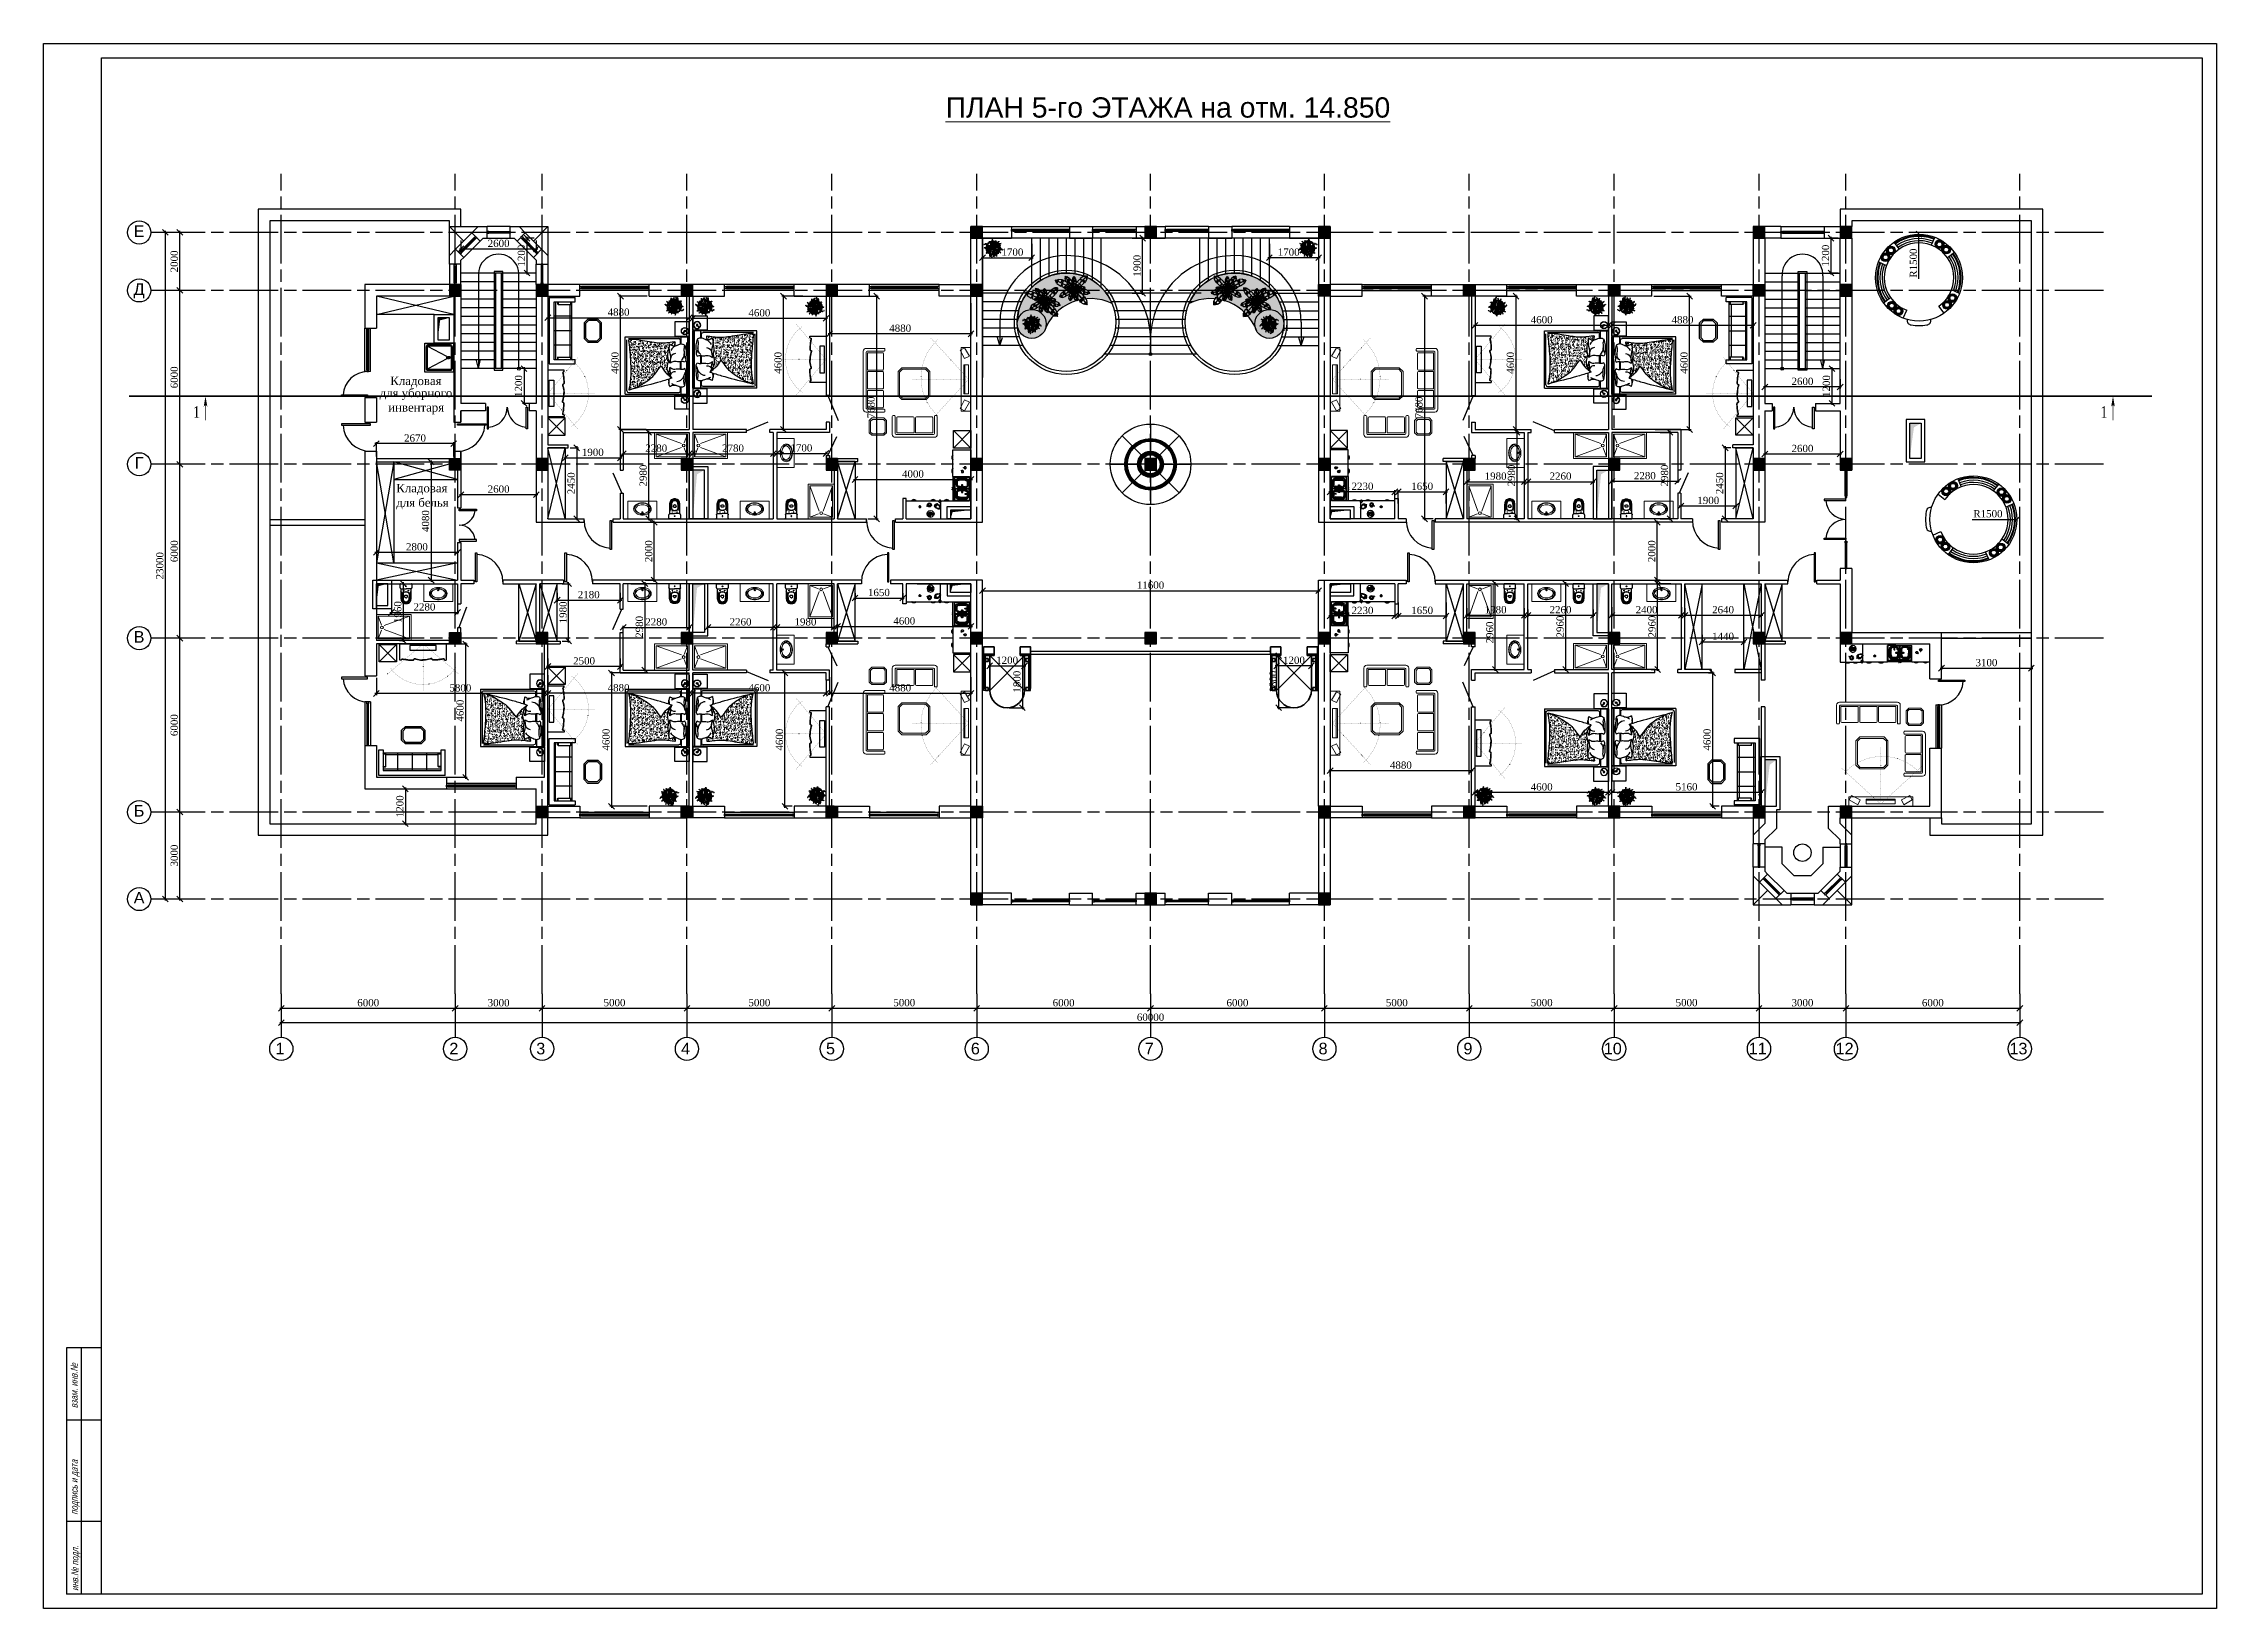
# Model space of a CAD drawing. Header units: inches. Extents: x 2870606 to 3671143, y -733551 to -473558.
# Drawn here: x 3444143 to 3519143, y -545903 to -491903 of the extents above; entities that cross this region are included whole.
import ezdxf

# ---------------------------------------------------------------- set-up
doc = ezdxf.new("R2010")
doc.units = ezdxf.units.IN
doc.header["$MEASUREMENT"] = 0
for name, pattern in [('ACAD_ISO07W100', [3, 0, -3]), ('ACAD_ISO08W100', [36, 24, -3, 6, -3]), ('NIEIOIAY', [0])]:
    doc.linetypes.add(name, pattern=pattern)
for name, color, linetype in [('01', 7, 'Continuous'), ('100_FURNITURE', 25, 'Continuous'), ('100_TREE', 64, 'Continuous'), ('A_Windows', 160, 'Continuous'), ('SANFURN', 140, 'Continuous'), ('Trees', 92, 'Continuous'), ('МЕБЕЛИРОВКА', 7, 'Continuous'), ('ШРИФТ', 7, 'Continuous'), ('ђЂЊЉЂ', 7, 'Continuous')]:
    doc.layers.add(name, color=color, linetype=linetype)
doc.layers.add('_0', color=7, linetype='Continuous', lineweight=25)
doc.layers.add('Cashpo', color=25, linetype='Continuous', lineweight=25)
doc.styles.add('GENERATED_STYLE_1', font='times.ttf')
doc.styles.add('ira', font='arial.ttf', dxfattribs={"height": 3})
doc.styles.add('J~stule', font='dutch.ttf')
doc.styles.add('style1', font='times.ttf')
doc.styles.add('стиль3', font='arial.ttf', dxfattribs={"height": 250})
doc.linetypes.add('FENCELINE1', pattern='A,0.25,-0.1,[133,ltypeshp.shx,S=0.1,R=0,X=-0.1,Y=0],-0.1,1', length=1.45)
doc.dimstyles.new('J~style', dxfattribs={"dimscale": 100, "dimtxt": 2.5, "dimasz": 2, "dimexe": 0.55, "dimexo": 0.725, "dimtad": 1, "dimdec": 0, "dimdsep": 46, "dimtxsty": 'J~stule', "dimblk": 'OBLIQUE', "dimcen": 2, "dimdle": 0.5, "dimadec": 0, "dimazin": 0, "dimtfac": 1, "dimtdec": 0, "dimtmove": 0, "dimatfit": 3, "dimfxl": 1, "dimarcsym": 0})

msp = doc.modelspace()

# ---------------------------------------------------------------- texts
at = {"style": 'style1', "width": 0.8}
for p in [(3449305.41, -504818.08), (3515138.86, -504818.08)]:
    msp.add_text('1', height=400, dxfattribs=at).set_placement(p)
at = {"linetype": 'Continuous', "char_height": 400, "attachment_point": 2, "style": 'стиль3'}
for s, insert in [('Е', (3447443.62, -498177.16)), ('Д', (3447443.62, -500177.16)), ('Г', (3447443.62, -506177.16)), ('В', (3447443.62, -512177.16)), ('Б', (3447443.62, -518177.16)), ('А', (3447443.62, -521177.16)), ('1', (3452306.02, -526382.35)), ('2', (3458306.02, -526382.35)), ('3', (3461306.02, -526382.35)), ('4', (3466306.02, -526382.35)), ('5', (3471306.02, -526382.35)), ('6', (3476306.02, -526382.35)), ('7', (3482306.02, -526382.35)), ('8', (3488306.02, -526382.35)), ('9', (3493306.02, -526382.35)), ('10', (3498306.02, -526382.35)), ('12', (3506306.02, -526382.35)), ('13', (3512306.02, -526382.35))]:
    msp.add_mtext(s, dxfattribs=dict(at, insert=insert))
at = {"linetype": 'Continuous', "insert": (3503306.02, -526382.35), "char_height": 400, "width": 147.3397, "attachment_point": 2, "style": 'стиль3'}
msp.add_mtext('11', dxfattribs=at)
at = {"layer": '01', "lineweight": 20, "style": 'ira'}
msp.add_text('%%UПЛАН 5-го ЭТАЖА на отм. 14.850', height=700, dxfattribs=at).set_placement((3475278.23, -494461.5))
at = {"layer": 'ШРИФТ', "style": 'GENERATED_STYLE_1'}
for s, p in [('для уборного', (3455746.94, -504106.08)), ('Кладовая', (3456116.21, -503689.95)), ('инвентаря', (3456043.34, -504604.05)), ('для белья', (3456321.01, -507889.05)), ('Кладовая', (3456321.01, -507391.08))]:
    msp.add_text(s, height=292.5, dxfattribs=at).set_placement(p)
at = {"layer": 'ђЂЊЉЂ', "color": 7, "linetype": 'Continuous', "lineweight": 20, "style": 'ira', "oblique": 15, "width": 0.8}
for s, p in [('взам. инв.№', (3445321.13, -538992.8)), ('подпись и дата', (3445326.12, -542669.08)), ('инв.№ подл.', (3445347.16, -545296.62))]:
    msp.add_text(s, height=240, rotation=90, dxfattribs=at).set_placement(p)

# ---------------------------------------------------------------- blocks, each defined once
blk = doc.blocks.new('uouyotyolt')
at = {"layer": 'SANFURN', "lineweight": 15}
for p, q in [((2860162, 280611), (2860049, 280919)), ((2861129, 280919), (2860255, 280599)), ((2860161, 280439), (2860049, 280139)), ((2861129, 280139), (2860253, 280464))]:
    blk.add_line(p, q, dxfattribs=at)
for points in [[(2859989, 280079), (2859989, 280979), (2861189, 280979), (2861189, 280079)], [(2860049, 280139), (2860049, 280919), (2861129, 280919), (2861129, 280139)]]:
    blk.add_lwpolyline(points, close=True, dxfattribs=at)
blk.add_circle((2860183, 280529), 48, dxfattribs=at)
blk = doc.blocks.new('_Oblique')
at = {"color": 0, "linetype": 'ByBlock', "lineweight": -2}
blk.add_line((-0.5, -0.5), (0.5, 0.5), dxfattribs=at)
blk = doc.blocks.new('*D728')
at = {"color": 0, "lineweight": -2, "transparency": 16777216}
for p, q in [((3492144, -500623), (3491752, -500623)), ((3491807, -500573), (3491807, -508353)), ((3492105, -508303), (3491752, -508303))]:
    blk.add_line(p, q, dxfattribs=at)
at = {"layer": 'Defpoints', "color": 0, "lineweight": 35, "transparency": 16777216}
for p in [(3492217, -500623), (3491807, -508303), (3492177, -508303)]:
    blk.add_point(p, dxfattribs=at)
at = {"color": 0, "lineweight": -2, "transparency": 16777216, "xscale": 200, "yscale": 200, "zscale": 200}
for p, rotation in [((3491807, -500623), 90), ((3491807, -508303), 270)]:
    blk.add_blockref('_Oblique', p, dxfattribs=dict(at, rotation=rotation))
at = {"color": 0, "transparency": 16777216, "insert": (3491616, -504463), "char_height": 250, "attachment_point": 5, "rotation": 90, "style": 'J~stule'}
blk.add_mtext('7680', dxfattribs=at)
blk = doc.blocks.new('*D729')
at = {"color": 0, "lineweight": -2, "transparency": 16777216}
for p, q in [((3462044, -510543), (3462324, -510543)), ((3462269, -512573), (3462269, -510493)), ((3462045, -512523), (3462324, -512523))]:
    blk.add_line(p, q, dxfattribs=at)
at = {"layer": 'Defpoints', "color": 0, "lineweight": 35, "transparency": 16777216}
for p in [(3461972, -510543), (3462269, -510543), (3461972, -512523)]:
    blk.add_point(p, dxfattribs=at)
at = {"color": 0, "lineweight": -2, "transparency": 16777216, "xscale": 200, "yscale": 200, "zscale": 200}
for p, rotation in [((3462269, -510543), 90), ((3462269, -512523), 270)]:
    blk.add_blockref('_Oblique', p, dxfattribs=dict(at, rotation=rotation))
at = {"color": 0, "transparency": 16777216, "insert": (3462078, -511533), "char_height": 250, "attachment_point": 5, "rotation": 90, "style": 'J~stule'}
blk.add_mtext('1980', dxfattribs=at)
blk = doc.blocks.new('cu')
at = {"layer": '_0'}
for p, q in [((0, 0), (0, 186)), ((0, -2), (0, 0)), ((18, 200), (141, 200)), ((180, 164), (180, 0)), ((180, -2), (180, 0)), ((279, 159), (261, 176)), ((437, 47), (424, 47)), ((0, -5), (0, -2)), ((0, -191), (0, -5)), ((141, -205), (18, -205)), ((180, -2), (180, -5)), ((180, -169), (180, -5)), ((279, -164), (261, -181)), ((437, -52), (424, -52))]:
    blk.add_line(p, q, dxfattribs=at)
for centre, radius in [((90, -2), 13.5), ((90, -2), 13.5), ((236, 80), 7.5), ((236, -85), 7.5)]:
    blk.add_circle(centre, radius, dxfattribs=at)
for centre, radius, start, end in [((8, 186), 8, 155.21151, 180.00003), ((18, 180), 20, 90, 150.98314), ((141, 181), 19, 34.93724, 90), ((165, 198), 10, 214.93724, 253.78478), ((155, 164), 25, 23.37762, 73.78478), ((383, -5322), 5500, 89.29054, 92.13617), ((155, 164), 25, 360, 23.37762), ((293, 173), 20, 225, 270.93637), ((485, 0), 200, 160.01601, 180), ((485, 0), 200, 180, 180.71622), ((485, 0), 196, 160.01601, 180), ((485, 0), 196, 180, 180.73083), ((383, -5322), 5476, 89.29054, 90.93637), ((368, 43), 75, 90.1648, 160.01601), ((368, 43), 71, 90.1648, 160.01601), ((383, -5322), 5440, 89.29054, 90.1648), ((383, -5322), 5436, 89.29054, 90.1648), ((582, 0), 180, 170.28485, 180), ((424, 27), 20, 90, 170.28485), ((437, 0), 47, 0, 90), ((444, -373), 490, 75.46051, 89.29054), ((444, -373), 486, 75.46051, 89.29054), ((444, -373), 550, 75.46051, 89.29054), ((444, -373), 526, 75.46051, 89.29054), ((437, 0), 47, 356.95091, 0), ((549, 30), 70, 8.81618, 75.46052), ((549, 30), 74, 8.81618, 75.46052), ((549, 30), 110, 8.81618, 75.46052), ((549, 30), 134, 8.81618, 75.46052), ((355, 0), 266, 0, 8.81618), ((355, 0), 266, 359.4615, 0), ((355, 0), 270, 0, 8.81618), ((355, 0), 270, 359.46948, 0), ((355, 0), 306, 0, 8.81618), ((355, 0), 306, 359.53189, 0), ((355, 0), 330, 0, 8.81618), ((8, -191), 8, 179.99997, 204.78849), ((18, -185), 20, 209.01686, 270), ((141, -186), 19, 270, 325.06276), ((165, -203), 10, 106.21522, 145.06276), ((155, -169), 25, 286.21522, 336.62238), ((155, -169), 25, 336.62238, 0), ((383, 5317), 5500, 267.86383, 270.70946), ((293, -178), 20, 89.06363, 135), ((485, -5), 200, 179.28378, 180), ((485, -5), 200, 180, 199.98399), ((485, -5), 196, 179.26917, 180), ((485, -5), 196, 180, 199.98399), ((383, 5317), 5476, 269.06363, 270.70946), ((368, -48), 75, 199.98399, 269.8352), ((368, -48), 71, 199.98399, 269.8352), ((383, 5317), 5436, 269.8352, 270.70946), ((383, 5317), 5440, 269.8352, 270.70946), ((582, 0), 180, 180, 180.7958), ((582, -5), 180, 179.2042, 180), ((582, -5), 180, 180, 189.71515), ((424, -32), 20, 189.71515, 270), ((437, -5), 47, 270, 0), ((444, 368), 486, 270.70946, 284.53949), ((444, 368), 490, 270.70946, 284.53949), ((444, 368), 526, 270.70946, 284.53949), ((444, 368), 550, 270.70946, 284.53949), ((437, -5), 47, 0, 3.04909), ((549, -35), 70, 284.53948, 351.18382), ((549, -35), 74, 284.53948, 351.18382), ((549, -35), 110, 284.53948, 351.18382), ((549, -35), 134, 284.53948, 351.18382), ((355, -5), 266, 351.18382, 0), ((355, -5), 266, 0, 0.5385), ((355, -5), 270, 351.18382, 0), ((355, -5), 270, 0, 0.53052), ((355, -5), 306, 351.18382, 0), ((355, -5), 306, 0, 0.46811), ((355, -5), 330, 351.18382, 0), ((355, 0), 330, 359.56594, 0), ((355, -5), 330, 0, 0.43406)]:
    blk.add_arc(centre, radius, start, end, dxfattribs=at)
blk = doc.blocks.new('ITYIR6')
at = {"lineweight": 13, "elevation": -59}
blk.add_lwpolyline([(2899772, 225462), (2899772, 224862), (2898772, 224862), (2898772, 225462)], dxfattribs=at)
at = {"lineweight": 13}
for centre, radius in [((2899220, 225325, -59), 9.72), ((2899272, 225255, -59), 23.1), ((2899272, 225325, -59), 17.3), ((2899272, 225255, -59), 14.7), ((2899272, 225325, -59), 10.5), ((2899324, 225325, -59), 9.72)]:
    blk.add_circle(centre, radius, dxfattribs=at)
for centre, radius, start, end in [((2899119, 225134, -59), 152, 149.37391, 180), ((2899119, 225134, -59), 152, 180, 210.62609), ((2899192, 225090, -59), 237, 124.97931, 149.37391), ((2899192, 225177, -59), 237, 210.62609, 235.02069), ((2899119, 225115, -59), 119, 147.63235, 180), ((2899119, 225115, -59), 119, 180, 212.36765), ((2899192, 225069, -59), 206, 123.16508, 147.63235), ((2899192, 225162, -59), 206, 212.36765, 236.83492), ((2899135, 225141, -59), 100, 147.18544, 180), ((2899135, 225141, -59), 100, 180, 212.81456), ((2899201, 225099, -59), 178, 122.71568, 147.18544), ((2899201, 225183, -59), 178, 212.81456, 237.28432), ((2899241, 225021, -59), 321, 106.16225, 124.97931), ((2899240, 224995, -59), 294, 105.14659, 123.16508), ((2899244, 225032, -59), 258, 104.90006, 122.71568), ((2899244, 225250, -59), 258, 237.28432, 255.09994), ((2899272, 224913, -59), 434, 90, 106.16225), ((2899272, 224878, -59), 415, 90, 105.14659), ((2899272, 224926, -59), 367, 90, 104.90006), ((2899272, 225356, -59), 367, 255.09994, 270), ((2899272, 224913, -59), 434, 73.83775, 90), ((2899272, 224926, -59), 367, 75.09994, 90), ((2899272, 224878, -59), 415, 74.85341, 90), ((2899272, 225356, -59), 367, 270, 284.90006), ((2899300, 225032, -59), 258, 57.28432, 75.09994), ((2899300, 225250, -59), 258, 284.90006, 302.71568), ((2899304, 224995, -59), 294, 56.83492, 74.85341), ((2899304, 225021, -59), 321, 55.02069, 73.83775), ((2899343, 225099, -59), 178, 32.81456, 57.28432), ((2899343, 225183, -59), 178, 302.71568, 327.18544), ((2899352, 225069, -59), 206, 32.36765, 56.83492), ((2899352, 225162, -59), 206, 303.16508, 327.63235), ((2899352, 225090, -59), 237, 30.62609, 55.02069), ((2899352, 225177, -59), 237, 304.97931, 329.37391), ((2899409, 225141, -59), 100, 0, 32.81456), ((2899409, 225141, -59), 100, 327.18544, 0), ((2899425, 225115, -59), 119, 0, 32.36765), ((2899425, 225115, -59), 119, 327.63235, 0), ((2899425, 225134, -59), 152, 0, 30.62609), ((2899425, 225134, -59), 152, 329.37391, 0), ((2899241, 225246, -59), 321, 235.02069, 253.83775), ((2899240, 225236, -59), 294, 236.83492, 254.85341), ((2899272, 225355, -59), 434, 253.83775, 270), ((2899272, 225353, -59), 415, 254.85341, 270), ((2899272, 225353, -59), 415, 270, 285.14659), ((2899272, 225355, -59), 434, 270, 286.16225), ((2899304, 225236, -59), 294, 285.14659, 303.16508), ((2899304, 225246, -59), 321, 286.16225, 304.97931)]:
    blk.add_arc(centre, radius, start, end, dxfattribs=at)
blk = doc.blocks.new('*D730')
at = {"color": 0, "lineweight": -2, "transparency": 16777216}
for p, q in [((3464942, -513623), (3463693, -513623)), ((3463748, -513573), (3463748, -518273)), ((3464980, -518223), (3463693, -518223))]:
    blk.add_line(p, q, dxfattribs=at)
at = {"layer": 'Defpoints', "color": 0, "lineweight": 35, "transparency": 16777216}
for p in [(3465014, -513623), (3463748, -518223), (3465052, -518223)]:
    blk.add_point(p, dxfattribs=at)
at = {"color": 0, "lineweight": -2, "transparency": 16777216, "xscale": 200, "yscale": 200, "zscale": 200}
for p, rotation in [((3463748, -513623), 90), ((3463748, -518223), 270)]:
    blk.add_blockref('_Oblique', p, dxfattribs=dict(at, rotation=rotation))
at = {"color": 0, "transparency": 16777216, "insert": (3463558, -515923), "char_height": 250, "attachment_point": 5, "rotation": 90, "style": 'J~stule'}
blk.add_mtext('4600', dxfattribs=at)
blk = doc.blocks.new('iy6tito6ot76o')
at = {"layer": '100_FURNITURE'}
h = blk.add_hatch(dxfattribs=at)
h.set_pattern_fill('AR-CONC', color=256, angle=180, style=0)
h.set_pattern_definition([(230, (2869573.83, 216895.09), (-182.18467, 15.9391), [19.05, -209.55]), (175, (2869573.83, 216895.1), (35.2428, -191.05664), [15.24, -167.64]), (280.451, (2869558.65, 216896.42), (-146.9425, -175.1167), [16.19, -178.09]), (226.1842, (2869573.83, 216844.3), (-271.079, 42.0423), [28.575, -314.325]), (276.6356, (2869551.24, 216847.8), (-237.4042, -247.4256), [24.285, -267.135]), (171.184, (2869573.83, 216844.3), (-237.4046, -247.4251), [22.86, -251.46]), (201, (2869548.43, 216856.99), (-151.6149, 102.2655), [19.05, -209.55]), (146, (2869548.43, 216857), (-61.802, -184.188), [15.24, -167.64]), (251.4514, (2869535.8, 216865.51), (-213.4165, -81.92286), [16.19, -178.09]), (217.5, (2869573.83, 216895.09), (-3.0886, -84.55504), [0, -165.608, 0, -170.18, 0, -168.275]), (187.5, (2869573.83, 216895.09), (-66.81966, -100.18057), [0, -97.028, 0, -161.798, 0, -64.135]), (147.5, (2869630.474, 216895.09), (-135.590595, 5.72874), [0, -63.5, 0, -198.12, 0, -262.89]), (137.5, (2869655.87, 216895.09), (-148.12918, -25.4265), [0, -82.55, 0, -131.572, 0, -186.69])])
edge = h.paths.add_edge_path()
edge.add_spline(control_points=[(2850367, 262864), (2850389, 262655), (2850441, 262170), (2850464, 261480), (2850367, 261149), (2850389, 261157), (2850404, 261162), (2850405, 261162)], knot_values=[5766.267478, 5766.267478, 5766.267478, 5766.267478, 6326.544882, 7063.125625, 7075.853468, 7104.137891, 7105.215597, 7105.215597, 7105.215597, 7105.215597], degree=3, periodic=0)
edge.add_spline(control_points=[(2850405, 261162), (2850593, 261225), (2850752, 261296), (2851288, 261646), (2851309, 261782), (2851491, 261983), (2851582, 261825), (2851683, 261708), (2851788, 261619), (2851870, 261557), (2851833, 261609), (2851812, 261639), (2851803, 261654)], knot_values=[7105.215597, 7105.215597, 7105.215597, 7105.215597, 7482.255608, 7822.118426, 8365.070605, 8376.683952, 8384.467459, 8620.875161, 8806.816714, 8824.217175, 8839.174614, 8855.523867, 8855.523867, 8855.523867, 8855.523867], degree=3, periodic=0)
edge.add_arc((2851966, 261616), 168, 526.97885, 526.97996, ccw=False)
edge.add_spline(control_points=[(2851803, 261654), (2851779, 261690), (2851761, 261721), (2851746, 261748)], knot_values=[8855.523867, 8855.523867, 8855.523867, 8855.523867, 8895.532423, 8895.532423, 8895.532423, 8895.532423], degree=3, periodic=0)
edge.add_spline(control_points=[(2851746, 261748), (2851694, 261847), (2851704, 261964), (2851730, 262097), (2851752, 262174)], knot_values=[8895.532423, 8895.532423, 8895.532423, 8895.532423, 9041.086843, 9254.378307, 9254.378307, 9254.378307, 9254.378307], degree=3, periodic=0)
edge.add_spline(control_points=[(2851752, 262174), (2851739, 262219), (2851707, 262358), (2851737, 262502), (2851758, 262599)], knot_values=[94.285977, 94.285977, 94.285977, 94.285977, 220.862167, 485.908125, 485.908125, 485.908125, 485.908125], degree=3, periodic=0)
edge.add_spline(control_points=[(2851758, 262599), (2851758, 262604), (2851760, 262648), (2851772, 262691), (2851784, 262730)], knot_values=[0, 0, 0, 0, 13.110285, 122.324981, 122.324981, 122.324981, 122.324981], degree=3, periodic=0)
edge.add_spline(control_points=[(2851784, 262730), (2851826, 262706), (2851881, 262674), (2851941, 262674), (2851955, 262676)], knot_values=[0, 0, 0, 0, 126.546295, 167.288555, 167.288555, 167.288555, 167.288555], degree=3, periodic=0)
edge.add_spline(control_points=[(2851955, 262676), (2851965, 262711), (2851975, 262753), (2851982, 262813), (2851747, 262791), (2851480, 262735), (2850870, 262853), (2850439, 262907), (2850514, 262886), (2850371, 262899), (2850368, 262874), (2850367, 262864)], knot_values=[3985.05903, 3985.05903, 3985.05903, 3985.05903, 4080.88352, 4095.097586, 4129.948642, 4553.773643, 5047.299708, 5447.379817, 5706.978712, 5742.134282, 5766.267478, 5766.267478, 5766.267478, 5766.267478], degree=3, periodic=0)
for p, q in [((2852460, 263510), (2851960, 263510)), ((2851960, 263510), (2851960, 263009)), ((2852460, 263009), (2852460, 263510)), ((2850252, 261010), (2850252, 262990)), ((2850252, 262990), (2852460, 262990)), ((2850307, 261120), (2850307, 262880)), ((2850362, 262935), (2852100, 262935)), ((2851960, 263009), (2852460, 263009)), ((2852155, 262737), (2852155, 262880)), ((2852185, 262741), (2852185, 262990)), ((2852226, 263094), (2852294, 263170)), ((2852294, 263170), (2852245, 263080)), ((2852405, 261010), (2852405, 262990)), ((2852460, 261010), (2852460, 262990)), ((2852155, 261867), (2852155, 262132)), ((2852185, 261862), (2852185, 262137)), ((2850252, 261010), (2852460, 261010)), ((2850362, 261065), (2852100, 261065)), ((2852155, 261120), (2852155, 261263)), ((2852185, 261010), (2852185, 261258)), ((2851960, 260490), (2851960, 260990)), ((2851960, 260990), (2852460, 260990)), ((2852460, 260490), (2851960, 260490)), ((2852226, 260905), (2852294, 260830)), ((2852294, 260830), (2852245, 260920)), ((2852460, 260990), (2852460, 260490))]:
    blk.add_line(p, q, dxfattribs=at)
for centre, radius in [((2852309, 263185), 123), ((2852309, 263185), 117), ((2852309, 263185), 27), ((2852309, 263185), 21.3), ((2852309, 263185), 10), ((2852309, 260814), 123), ((2852309, 260814), 117), ((2852309, 260814), 27), ((2852309, 260814), 21.3), ((2852309, 260814), 10)]:
    blk.add_circle(centre, radius, dxfattribs=at)
for centre, radius, start, end in [((2852103, 262398), 303, 106.10155, 156.90491), ((2852100, 262880), 55, 0, 90), ((2851966, 261616), 168, 82.30633, 166.97918), ((2852003, 262221), 196, 95.30374, 182.10826), ((2852009, 262387), 275, 310.1552, 1.89049), ((2850362, 261120), 55, 180, 270), ((2852099, 261736), 432, 234.77821, 256.11832), ((2852005, 261737), 293, 274.16106, 352.34383), ((2852100, 261120), 55, 270, 0)]:
    blk.add_arc(centre, radius, start, end, dxfattribs=at)
for points, knots in [([(2851955, 262676), (2851965, 262711), (2851975, 262753), (2851982, 262813), (2851747, 262791), (2851480, 262735), (2850870, 262853), (2850439, 262907), (2850514, 262886), (2850371, 262899), (2850368, 262874), (2850367, 262864)], [3985.05903, 3985.05903, 3985.05903, 3985.05903, 4080.88352, 4095.097586, 4129.948642, 4553.773643, 5047.299708, 5447.379817, 5706.978712, 5742.134282, 5766.267478, 5766.267478, 5766.267478, 5766.267478]), ([(2850367, 262864), (2850389, 262655), (2850441, 262170), (2850464, 261480), (2850367, 261149), (2850586, 261222), (2850752, 261296), (2851288, 261646), (2851309, 261782), (2851491, 261983), (2851582, 261825), (2851683, 261708), (2851788, 261619), (2851870, 261557), (2851692, 261806), (2851700, 261943), (2851730, 262097), (2851752, 262174)], [5766.267478, 5766.267478, 5766.267478, 5766.267478, 6326.544882, 7063.125625, 7075.853468, 7104.137891, 7482.255608, 7822.118426, 8365.070605, 8376.683952, 8384.467459, 8620.875161, 8806.816714, 8824.217175, 8839.174614, 9041.086843, 9254.378307, 9254.378307, 9254.378307, 9254.378307]), ([(2851803, 261654), (2851806, 261671), (2851818, 261761), (2851799, 261852), (2851784, 261926)], [355.798164, 355.798164, 355.798164, 355.798164, 402.016842, 604.685285, 604.685285, 604.685285, 604.685285]), ([(2851784, 261269), (2851772, 261308), (2851747, 261396), (2851764, 261485), (2851775, 261535)], [0, 0, 0, 0, 109.214696, 246.634525, 246.634525, 246.634525, 246.634525])]:
    blk.add_open_spline(points, degree=3, knots=knots, dxfattribs=at)
for points in [[(2851784, 262074), (2851725, 262309), (2851758, 262599)], [(2851784, 262730), (2851758, 262613), (2851809, 262295), (2851784, 262074)], [(2851784, 262730), (2851912, 262676), (2852055, 262702), (2852221, 262739), (2852306, 262696)], [(2852306, 262696), (2852278, 262599), (2852283, 262434), (2852306, 262275), (2852339, 262207), (2852306, 262109)], [(2852306, 262696), (2852349, 262509), (2852338, 262211)], [(2852306, 262109), (2852244, 262136), (2852092, 262124), (2851923, 262136), (2851784, 262074)], [(2852306, 261890), (2852244, 261863), (2852092, 261875), (2851923, 261863), (2851784, 261926)], [(2852306, 261303), (2852278, 261400), (2852283, 261565), (2852306, 261724), (2852339, 261792), (2852306, 261890)], [(2852306, 261303), (2852339, 261586), (2852340, 261807)], [(2851867, 261563), (2851469, 261440), (2850580, 261207), (2850379, 261155)], [(2851784, 261269), (2851912, 261323), (2852055, 261297), (2852221, 261260), (2852306, 261303)]]:
    blk.add_spline(points, degree=3, dxfattribs=at)
for points in [[(2851784, 261926), (2851769, 261867), (2851755, 261808), (2851746, 261748)], [(2851744, 261525), (2851747, 261482), (2851753, 261439), (2851758, 261395)]]:
    blk.add_open_spline(points, degree=3, dxfattribs=at)
blk = doc.blocks.new('TJT6YIOK56IKJ6')
for p, q in [((2821864, 172823), (2821723, 172823)), ((2821723, 171936), (2821723, 172823)), ((2821864, 172101), (2821864, 172823)), ((2822838, 172716), (2821864, 172716)), ((2821958, 172683), (2821864, 172683)), ((2821864, 172683), (2821958, 172683)), ((2821958, 172241), (2821958, 172683)), ((2821958, 172645), (2823771, 172645)), ((2822364, 172716), (2822364, 172101)), ((2823864, 172716), (2822838, 172716)), ((2822864, 172716), (2822864, 172101)), ((2823364, 172716), (2823364, 172101)), ((2823864, 172683), (2823771, 172683)), ((2823771, 172683), (2823864, 172683)), ((2823771, 172241), (2823771, 172683)), ((2823864, 172823), (2823864, 172101)), ((2824006, 172823), (2823864, 172823)), ((2823864, 172716), (2823864, 172147)), ((2824006, 171936), (2824006, 172823)), ((2821723, 171936), (2824006, 171936)), ((2821864, 172241), (2821958, 172241)), ((2821864, 172147), (2823864, 172147)), ((2821864, 172147), (2823864, 172147)), ((2823864, 172101), (2821864, 172101)), ((2823864, 172241), (2823771, 172241))]:
    blk.add_line(p, q)
for centre, start, end in [((2821911, 172652), 33.82224, 146.17776), ((2823817, 172652), 33.82224, 146.17776), ((2821911, 172272), 213.82224, 326.17776), ((2823817, 172272), 213.82224, 326.17776)]:
    blk.add_arc(centre, 56.2, start, end)
blk = doc.blocks.new('RIK6IR')
at = {"layer": '100_FURNITURE'}
for p, q in [((2806978, 163564), (2806849, 163435)), ((2806999, 163514), (2806899, 163414)), ((2807519, 163564), (2806978, 163564)), ((2807499, 163514), (2806999, 163514)), ((2807599, 163414), (2807499, 163514)), ((2807649, 163435), (2807519, 163564)), ((2806849, 163435), (2806849, 163094)), ((2806849, 163094), (2806978, 162964)), ((2806899, 163414), (2806899, 163114)), ((2806899, 163114), (2806999, 163014)), ((2806978, 162964), (2807519, 162964)), ((2806999, 163014), (2807499, 163014)), ((2807599, 163114), (2807499, 163014)), ((2807649, 163094), (2807519, 162964)), ((2807599, 163114), (2807599, 163414)), ((2807649, 163094), (2807649, 163435))]:
    blk.add_line(p, q, dxfattribs=at)
blk = doc.blocks.new('chdhdgh')
at = {"linetype": 'ACAD_ISO07W100', "ltscale": 10}
for q in [(2557764, -523235), (2558335, -524460), (2557764, -525686)]:
    blk.add_line((2556735, -524460), q, dxfattribs=at)
at = {"linetype": 'NIEIOIAY'}
for p, q in [((2557295, -523660), (2556735, -523660)), ((2557295, -523660), (2556735, -523660)), ((2556735, -523660), (2556735, -525260)), ((2557295, -523717), (2557295, -523660)), ((2557295, -523717), (2557295, -523660)), ((2556735, -525260), (2557295, -525260)), ((2556735, -525260), (2557295, -525260)), ((2557295, -525203), (2557295, -525260)), ((2557295, -525203), (2557295, -525260))]:
    blk.add_line(p, q, dxfattribs=at)
at = {"linetype": 'Continuous'}
for p, q in [((2557238, -524162), (2557237, -524170)), ((2557238, -524162), (2557237, -524170)), ((2557237, -524170), (2557237, -524178)), ((2557237, -524170), (2557237, -524178)), ((2557237, -524178), (2557239, -524188)), ((2557237, -524178), (2557239, -524188)), ((2557242, -524155), (2557238, -524162)), ((2557242, -524155), (2557238, -524162)), ((2557239, -524188), (2557242, -524198)), ((2557239, -524188), (2557242, -524198)), ((2557250, -524151), (2557242, -524155)), ((2557250, -524151), (2557242, -524155)), ((2557242, -524198), (2557246, -524209)), ((2557242, -524198), (2557246, -524209)), ((2557246, -523744), (2557245, -523749)), ((2557246, -523744), (2557245, -523749)), ((2557245, -523749), (2557245, -523755)), ((2557245, -523749), (2557245, -523755)), ((2557245, -523755), (2557246, -523761)), ((2557245, -523755), (2557246, -523761)), ((2557247, -523739), (2557246, -523744)), ((2557247, -523739), (2557246, -523744)), ((2557246, -523761), (2557247, -523766)), ((2557246, -523761), (2557247, -523766)), ((2557246, -524209), (2557250, -524219)), ((2557246, -524209), (2557250, -524219)), ((2557250, -523734), (2557247, -523739)), ((2557250, -523734), (2557247, -523739)), ((2557247, -523766), (2557248, -523772)), ((2557247, -523766), (2557248, -523772)), ((2557248, -524162), (2557247, -524170)), ((2557248, -524162), (2557247, -524170)), ((2557247, -524170), (2557247, -524178)), ((2557247, -524170), (2557247, -524178)), ((2557247, -524178), (2557249, -524188)), ((2557247, -524178), (2557249, -524188)), ((2557248, -523772), (2557250, -523778)), ((2557248, -523772), (2557250, -523778)), ((2557252, -524155), (2557248, -524162)), ((2557252, -524155), (2557248, -524162)), ((2557249, -524188), (2557252, -524198)), ((2557249, -524188), (2557252, -524198)), ((2557254, -523728), (2557250, -523734)), ((2557254, -523728), (2557250, -523734)), ((2557250, -523778), (2557258, -523814)), ((2557250, -523778), (2557258, -523814)), ((2557251, -524150), (2557250, -524151)), ((2557251, -524150), (2557250, -524151)), ((2557250, -524219), (2557263, -524268)), ((2557250, -524219), (2557263, -524268)), ((2557252, -524150), (2557251, -524150)), ((2557252, -524150), (2557251, -524150)), ((2557254, -524149), (2557252, -524150)), ((2557254, -524149), (2557252, -524150)), ((2557259, -524151), (2557252, -524155)), ((2557259, -524151), (2557252, -524155)), ((2557252, -524198), (2557256, -524209)), ((2557252, -524198), (2557256, -524209)), ((2557260, -523724), (2557254, -523728)), ((2557260, -523724), (2557254, -523728)), ((2557255, -524149), (2557254, -524149)), ((2557255, -524149), (2557254, -524149)), ((2557256, -523744), (2557255, -523749)), ((2557256, -523744), (2557255, -523749)), ((2557255, -523749), (2557255, -523755)), ((2557255, -523749), (2557255, -523755)), ((2557255, -523755), (2557256, -523761)), ((2557255, -523755), (2557256, -523761)), ((2557257, -524148), (2557255, -524149)), ((2557257, -524148), (2557255, -524149)), ((2557257, -523739), (2557256, -523744)), ((2557257, -523739), (2557256, -523744)), ((2557256, -523761), (2557257, -523766)), ((2557256, -523761), (2557257, -523766)), ((2557256, -524209), (2557259, -524219)), ((2557256, -524209), (2557259, -524219)), ((2557259, -523734), (2557257, -523739)), ((2557259, -523734), (2557257, -523739)), ((2557257, -523766), (2557258, -523772)), ((2557257, -523766), (2557258, -523772)), ((2557258, -524148), (2557257, -524148)), ((2557258, -524148), (2557257, -524148)), ((2557258, -523772), (2557259, -523778)), ((2557258, -523772), (2557259, -523778)), ((2557258, -523814), (2557264, -523850)), ((2557258, -523814), (2557264, -523850)), ((2557259, -524147), (2557258, -524148)), ((2557259, -524147), (2557258, -524148)), ((2557264, -523728), (2557259, -523734)), ((2557264, -523728), (2557259, -523734)), ((2557259, -523778), (2557268, -523814)), ((2557259, -523778), (2557268, -523814)), ((2557261, -524147), (2557259, -524147)), ((2557261, -524147), (2557259, -524147)), ((2557261, -524150), (2557259, -524151)), ((2557261, -524150), (2557259, -524151)), ((2557259, -524219), (2557273, -524268)), ((2557259, -524219), (2557273, -524268)), ((2557266, -523721), (2557260, -523724)), ((2557266, -523721), (2557260, -523724)), ((2557270, -524142), (2557261, -524147)), ((2557270, -524142), (2557261, -524147)), ((2557262, -524150), (2557261, -524150)), ((2557262, -524150), (2557261, -524150)), ((2557264, -524149), (2557262, -524150)), ((2557264, -524149), (2557262, -524150)), ((2557270, -523724), (2557264, -523728)), ((2557270, -523724), (2557264, -523728)), ((2557264, -523850), (2557270, -523887)), ((2557264, -523850), (2557270, -523887)), ((2557265, -524149), (2557264, -524149)), ((2557265, -524149), (2557264, -524149)), ((2557266, -524148), (2557265, -524149)), ((2557266, -524148), (2557265, -524149)), ((2557272, -523719), (2557266, -523721)), ((2557272, -523719), (2557266, -523721)), ((2557268, -524148), (2557266, -524148)), ((2557268, -524148), (2557266, -524148)), ((2557268, -523814), (2557274, -523850)), ((2557268, -523814), (2557274, -523850)), ((2557269, -524147), (2557268, -524148)), ((2557269, -524147), (2557268, -524148)), ((2557271, -524147), (2557269, -524147)), ((2557271, -524147), (2557269, -524147)), ((2557275, -523721), (2557270, -523724)), ((2557275, -523721), (2557270, -523724)), ((2557270, -523887), (2557275, -523923)), ((2557270, -523887), (2557275, -523923)), ((2557276, -524135), (2557270, -524142)), ((2557276, -524135), (2557270, -524142)), ((2557279, -524142), (2557271, -524147)), ((2557279, -524142), (2557271, -524147)), ((2557277, -523718), (2557272, -523719)), ((2557277, -523718), (2557272, -523719)), ((2557274, -523850), (2557280, -523887)), ((2557274, -523850), (2557280, -523887)), ((2557281, -523719), (2557275, -523721)), ((2557281, -523719), (2557275, -523721)), ((2557275, -523923), (2557278, -523960)), ((2557275, -523923), (2557278, -523960)), ((2557281, -524127), (2557276, -524135)), ((2557281, -524127), (2557276, -524135)), ((2557281, -523717), (2557277, -523718)), ((2557281, -523717), (2557277, -523718)), ((2557278, -523960), (2557281, -523997)), ((2557278, -523960), (2557281, -523997)), ((2557286, -524135), (2557279, -524142)), ((2557286, -524135), (2557279, -524142)), ((2557280, -523887), (2557285, -523923)), ((2557280, -523887), (2557285, -523923)), ((2557284, -523717), (2557281, -523717)), ((2557284, -523717), (2557281, -523717)), ((2557287, -523718), (2557281, -523719)), ((2557287, -523718), (2557281, -523719)), ((2557281, -523997), (2557284, -524034)), ((2557281, -523997), (2557284, -524034)), ((2557284, -524117), (2557281, -524127)), ((2557284, -524117), (2557281, -524127)), ((2557285, -523717), (2557284, -523717)), ((2557285, -523717), (2557284, -523717)), ((2557284, -524034), (2557285, -524071)), ((2557284, -524034), (2557285, -524071)), ((2557285, -524106), (2557284, -524117)), ((2557285, -524106), (2557284, -524117)), ((2557285, -523923), (2557288, -523960)), ((2557285, -523923), (2557288, -523960)), ((2557285, -524071), (2557286, -524083)), ((2557285, -524071), (2557286, -524083)), ((2557286, -524095), (2557285, -524106)), ((2557286, -524095), (2557285, -524106)), ((2557286, -524083), (2557286, -524095)), ((2557286, -524083), (2557286, -524095)), ((2557291, -524127), (2557286, -524135)), ((2557291, -524127), (2557286, -524135)), ((2557291, -523717), (2557287, -523718)), ((2557291, -523717), (2557287, -523718)), ((2557288, -523960), (2557291, -523997)), ((2557288, -523960), (2557291, -523997)), ((2557294, -523717), (2557291, -523717)), ((2557294, -523717), (2557291, -523717)), ((2557291, -523997), (2557293, -524034)), ((2557291, -523997), (2557293, -524034)), ((2557293, -524117), (2557291, -524127)), ((2557293, -524117), (2557291, -524127)), ((2557293, -524034), (2557295, -524071)), ((2557293, -524034), (2557295, -524071)), ((2557295, -524106), (2557293, -524117)), ((2557295, -524106), (2557293, -524117)), ((2557295, -523717), (2557294, -523717)), ((2557295, -523717), (2557294, -523717)), ((2557295, -524071), (2557296, -524083)), ((2557295, -524071), (2557296, -524083)), ((2557296, -524095), (2557295, -524106)), ((2557296, -524095), (2557295, -524106)), ((2557296, -524083), (2557296, -524095)), ((2557296, -524083), (2557296, -524095)), ((2557237, -524742), (2557239, -524733)), ((2557237, -524742), (2557239, -524733)), ((2557237, -524751), (2557237, -524742)), ((2557237, -524751), (2557237, -524742)), ((2557238, -524759), (2557237, -524751)), ((2557238, -524759), (2557237, -524751)), ((2557242, -524765), (2557238, -524759)), ((2557242, -524765), (2557238, -524759)), ((2557239, -524733), (2557242, -524722)), ((2557239, -524733), (2557242, -524722)), ((2557242, -524722), (2557246, -524712)), ((2557242, -524722), (2557246, -524712)), ((2557250, -524770), (2557242, -524765)), ((2557250, -524770), (2557242, -524765)), ((2557246, -524712), (2557250, -524702)), ((2557246, -524712), (2557250, -524702)), ((2557247, -524742), (2557249, -524733)), ((2557247, -524742), (2557249, -524733)), ((2557247, -524751), (2557247, -524742)), ((2557247, -524751), (2557247, -524742)), ((2557248, -524759), (2557247, -524751)), ((2557248, -524759), (2557247, -524751)), ((2557252, -524765), (2557248, -524759)), ((2557252, -524765), (2557248, -524759)), ((2557249, -524733), (2557252, -524722)), ((2557249, -524733), (2557252, -524722)), ((2557250, -524702), (2557263, -524653)), ((2557250, -524702), (2557263, -524653)), ((2557251, -524771), (2557250, -524770)), ((2557251, -524771), (2557250, -524770)), ((2557252, -524771), (2557251, -524771)), ((2557252, -524771), (2557251, -524771)), ((2557252, -524722), (2557256, -524712)), ((2557252, -524722), (2557256, -524712)), ((2557259, -524770), (2557252, -524765)), ((2557259, -524770), (2557252, -524765)), ((2557254, -524772), (2557252, -524771)), ((2557254, -524772), (2557252, -524771)), ((2557255, -524772), (2557254, -524772)), ((2557255, -524772), (2557254, -524772)), ((2557257, -524773), (2557255, -524772)), ((2557257, -524773), (2557255, -524772)), ((2557256, -524712), (2557259, -524702)), ((2557256, -524712), (2557259, -524702)), ((2557258, -524773), (2557257, -524773)), ((2557258, -524773), (2557257, -524773)), ((2557259, -524773), (2557258, -524773)), ((2557259, -524773), (2557258, -524773)), ((2557259, -524702), (2557273, -524653)), ((2557259, -524702), (2557273, -524653)), ((2557261, -524771), (2557259, -524770)), ((2557261, -524771), (2557259, -524770)), ((2557261, -524774), (2557259, -524773)), ((2557261, -524774), (2557259, -524773)), ((2557262, -524771), (2557261, -524771)), ((2557262, -524771), (2557261, -524771)), ((2557270, -524779), (2557261, -524774)), ((2557270, -524779), (2557261, -524774)), ((2557264, -524772), (2557262, -524771)), ((2557264, -524772), (2557262, -524771)), ((2557263, -524268), (2557273, -524322)), ((2557263, -524268), (2557273, -524322)), ((2557263, -524653), (2557273, -524599)), ((2557263, -524653), (2557273, -524599)), ((2557265, -524772), (2557264, -524772)), ((2557265, -524772), (2557264, -524772)), ((2557266, -524773), (2557265, -524772)), ((2557266, -524773), (2557265, -524772)), ((2557268, -524773), (2557266, -524773)), ((2557268, -524773), (2557266, -524773)), ((2557269, -524773), (2557268, -524773)), ((2557269, -524773), (2557268, -524773)), ((2557271, -524774), (2557269, -524773)), ((2557271, -524774), (2557269, -524773)), ((2557276, -524786), (2557270, -524779)), ((2557276, -524786), (2557270, -524779)), ((2557270, -525034), (2557275, -524997)), ((2557270, -525034), (2557275, -524997)), ((2557279, -524779), (2557271, -524774)), ((2557279, -524779), (2557271, -524774)), ((2557273, -524268), (2557283, -524322)), ((2557273, -524268), (2557283, -524322)), ((2557273, -524322), (2557280, -524377)), ((2557273, -524322), (2557280, -524377)), ((2557273, -524599), (2557280, -524544)), ((2557273, -524599), (2557280, -524544)), ((2557273, -524653), (2557283, -524599)), ((2557273, -524653), (2557283, -524599)), ((2557275, -524997), (2557278, -524960)), ((2557275, -524997), (2557278, -524960)), ((2557281, -524794), (2557276, -524786)), ((2557281, -524794), (2557276, -524786)), ((2557278, -524960), (2557281, -524923)), ((2557278, -524960), (2557281, -524923)), ((2557286, -524786), (2557279, -524779)), ((2557286, -524786), (2557279, -524779)), ((2557280, -524377), (2557283, -524432)), ((2557280, -524377), (2557283, -524432)), ((2557280, -524544), (2557283, -524489)), ((2557280, -524544), (2557283, -524489)), ((2557280, -525034), (2557285, -524997)), ((2557280, -525034), (2557285, -524997)), ((2557284, -524804), (2557281, -524794)), ((2557284, -524804), (2557281, -524794)), ((2557281, -524923), (2557284, -524886)), ((2557281, -524923), (2557284, -524886)), ((2557283, -524322), (2557289, -524377)), ((2557283, -524322), (2557289, -524377)), ((2557283, -524432), (2557285, -524485)), ((2557283, -524432), (2557285, -524485)), ((2557283, -524489), (2557285, -524436)), ((2557283, -524489), (2557285, -524436)), ((2557283, -524599), (2557289, -524544)), ((2557283, -524599), (2557289, -524544)), ((2557285, -524815), (2557284, -524804)), ((2557285, -524815), (2557284, -524804)), ((2557284, -524886), (2557285, -524849)), ((2557284, -524886), (2557285, -524849)), ((2557286, -524826), (2557285, -524815)), ((2557286, -524826), (2557285, -524815)), ((2557285, -524849), (2557286, -524838)), ((2557285, -524849), (2557286, -524838)), ((2557285, -524997), (2557288, -524960)), ((2557285, -524997), (2557288, -524960)), ((2557291, -524794), (2557286, -524786)), ((2557291, -524794), (2557286, -524786)), ((2557286, -524838), (2557286, -524826)), ((2557286, -524838), (2557286, -524826)), ((2557288, -524960), (2557291, -524923)), ((2557288, -524960), (2557291, -524923)), ((2557289, -524377), (2557293, -524432)), ((2557289, -524377), (2557293, -524432)), ((2557289, -524544), (2557293, -524489)), ((2557289, -524544), (2557293, -524489)), ((2557293, -524804), (2557291, -524794)), ((2557293, -524804), (2557291, -524794)), ((2557291, -524923), (2557293, -524886)), ((2557291, -524923), (2557293, -524886)), ((2557293, -524432), (2557294, -524460)), ((2557293, -524432), (2557294, -524460)), ((2557293, -524489), (2557294, -524460)), ((2557293, -524489), (2557294, -524460)), ((2557295, -524815), (2557293, -524804)), ((2557295, -524815), (2557293, -524804)), ((2557293, -524886), (2557295, -524849)), ((2557293, -524886), (2557295, -524849)), ((2557296, -524826), (2557295, -524815)), ((2557296, -524826), (2557295, -524815)), ((2557295, -524849), (2557296, -524838)), ((2557295, -524849), (2557296, -524838)), ((2557296, -524838), (2557296, -524826)), ((2557296, -524838), (2557296, -524826)), ((2557245, -525166), (2557246, -525160)), ((2557245, -525166), (2557246, -525160)), ((2557245, -525171), (2557245, -525166)), ((2557245, -525171), (2557245, -525166)), ((2557246, -525177), (2557245, -525171)), ((2557246, -525177), (2557245, -525171)), ((2557246, -525160), (2557247, -525154)), ((2557246, -525160), (2557247, -525154)), ((2557247, -525182), (2557246, -525177)), ((2557247, -525182), (2557246, -525177)), ((2557247, -525154), (2557248, -525149)), ((2557247, -525154), (2557248, -525149)), ((2557250, -525187), (2557247, -525182)), ((2557250, -525187), (2557247, -525182)), ((2557248, -525149), (2557250, -525143)), ((2557248, -525149), (2557250, -525143)), ((2557250, -525143), (2557258, -525107)), ((2557250, -525143), (2557258, -525107)), ((2557254, -525193), (2557250, -525187)), ((2557254, -525193), (2557250, -525187)), ((2557260, -525197), (2557254, -525193)), ((2557260, -525197), (2557254, -525193)), ((2557255, -525166), (2557256, -525160)), ((2557255, -525166), (2557256, -525160)), ((2557255, -525171), (2557255, -525166)), ((2557255, -525171), (2557255, -525166)), ((2557256, -525177), (2557255, -525171)), ((2557256, -525177), (2557255, -525171)), ((2557256, -525160), (2557257, -525154)), ((2557256, -525160), (2557257, -525154)), ((2557257, -525182), (2557256, -525177)), ((2557257, -525182), (2557256, -525177)), ((2557257, -525154), (2557258, -525149)), ((2557257, -525154), (2557258, -525149)), ((2557259, -525187), (2557257, -525182)), ((2557259, -525187), (2557257, -525182)), ((2557258, -525107), (2557264, -525071)), ((2557258, -525107), (2557264, -525071)), ((2557258, -525149), (2557259, -525143)), ((2557258, -525149), (2557259, -525143)), ((2557259, -525143), (2557268, -525107)), ((2557259, -525143), (2557268, -525107)), ((2557264, -525193), (2557259, -525187)), ((2557264, -525193), (2557259, -525187)), ((2557266, -525200), (2557260, -525197)), ((2557266, -525200), (2557260, -525197)), ((2557264, -525071), (2557270, -525034)), ((2557264, -525071), (2557270, -525034)), ((2557270, -525197), (2557264, -525193)), ((2557270, -525197), (2557264, -525193)), ((2557272, -525202), (2557266, -525200)), ((2557272, -525202), (2557266, -525200)), ((2557268, -525107), (2557274, -525071)), ((2557268, -525107), (2557274, -525071)), ((2557275, -525200), (2557270, -525197)), ((2557275, -525200), (2557270, -525197)), ((2557277, -525203), (2557272, -525202)), ((2557277, -525203), (2557272, -525202)), ((2557274, -525071), (2557280, -525034)), ((2557274, -525071), (2557280, -525034)), ((2557281, -525202), (2557275, -525200)), ((2557281, -525202), (2557275, -525200)), ((2557281, -525203), (2557277, -525203)), ((2557281, -525203), (2557277, -525203)), ((2557287, -525203), (2557281, -525202)), ((2557287, -525203), (2557281, -525202)), ((2557284, -525203), (2557281, -525203)), ((2557284, -525203), (2557281, -525203)), ((2557285, -525203), (2557284, -525203)), ((2557285, -525203), (2557284, -525203)), ((2557291, -525203), (2557287, -525203)), ((2557291, -525203), (2557287, -525203)), ((2557294, -525203), (2557291, -525203)), ((2557294, -525203), (2557291, -525203)), ((2557295, -525203), (2557294, -525203)), ((2557295, -525203), (2557294, -525203))]:
    blk.add_line(p, q, dxfattribs=at)
at = {"linetype": 'ByBlock'}
blk.add_lwpolyline([(2556785, -524917), (2556785, -524004), (2556946, -524004), (2556946, -524917)], close=True, dxfattribs=at)
at = {"linetype": 'ACAD_ISO07W100', "ltscale": 10}
blk.add_arc((2556735, -524460), 1400, 305.99975, 54.00025, dxfattribs=at)
blk = doc.blocks.new('cvetok')
at = {"layer": 'Cashpo', "lineweight": 30, "ltscale": 0.1}
for centre, major_axis, start_param, end_param in [((94658, 171878), (170, -170), 3.717694, 3.950919), ((94658, 171878), (170, -170), 4.008914, 4.104644), ((94658, 171878), (170, -170), 4.142062, 4.429809), ((94658, 171878), (170, -170), 3.458664, 3.61719), ((94659, 171883), (158, -158), 3.767296, 4.146619), ((94658, 171878), (-158, -158), 5.746791, 5.985086), ((94658, 171878), (158, -158), 3.482746, 3.649771), ((94658, 171878), (170, -170), 3.024703, 3.316562), ((94658, 171878), (-158, -158), 4.624923, 4.873501), ((94658, 171878), (170, -170), 2.755823, 2.987251), ((94658, 171878), (-158, -158), 4.327905, 4.569763), ((94658, 171878), (170, -170), 2.400873, 2.651128), ((94658, 171878), (-158, -158), 4.034231, 4.174743), ((94658, 171878), (-170, -170), 3.409984, 3.737026), ((94658, 171878), (-158, -158), 3.449429, 3.724418), ((94658, 171878), (-158, -158), 3.03563, 3.35015), ((94658, 171878), (-170, -170), 3.019498, 3.341375), ((94658, 171878), (158, -158), 0.066528, 0.61373), ((94658, 171878), (-158, -158), 2.449339, 2.938254), ((94658, 171878), (-170, -170), 2.966211, 2.998209), ((94658, 171878), (-170, -170), 2.892081, 2.958014), ((94658, 171878), (170, -170), 0.291978, 0.654909), ((94658, 171878), (-170, -170), 2.431898, 2.830481), ((94658, 171878), (170, -170), 4.559068, 4.718123), ((94658, 171878), (-158, -158), 6.166573, 6.379453), ((94658, 171878), (170, -170), 4.823255, 4.978325), ((94658, 171878), (170, -170), -1.220089, -1.010216), ((94658, 171878), (158, -158), -1.237744, -1.029908), ((94658, 171878), (170, -170), -0.886086, -0.617507), ((94658, 171878), (158, -158), -0.889995, -0.67916), ((94658, 171878), (158, -158), -0.609448, -0.475122), ((94658, 171878), (170, -170), -0.592307, -0.44413), ((94658, 171878), (-158, -158), 1.402226, 1.533974), ((94658, 171878), (-170, -170), 1.354065, 1.580489), ((94658, 171878), (170, -170), 0.075749, 0.183167)]:
    blk.add_ellipse(centre, major_axis=major_axis, ratio=1, start_param=start_param, end_param=end_param, dxfattribs=at)
at = {"layer": 'Trees', "ltscale": 10}
for p, q in [((94340, 171806), (94336, 171800)), ((94336, 171800), (94342, 171803)), ((94340, 171808), (94337, 171807)), ((94337, 171807), (94340, 171806)), ((94338, 171812), (94340, 171808)), ((94347, 171811), (94338, 171812)), ((94342, 171803), (94344, 171800)), ((94344, 171800), (94345, 171804)), ((94345, 171804), (94349, 171801)), ((94349, 171801), (94348, 171810)), ((94354, 171818), (94350, 171813)), ((94350, 171813), (94356, 171816)), ((94351, 171820), (94354, 171818)), ((94354, 171820), (94351, 171820)), ((94352, 171825), (94354, 171820)), ((94361, 171823), (94352, 171825)), ((94354, 171844), (94360, 171837)), ((94362, 171842), (94354, 171844)), ((94356, 171816), (94358, 171812)), ((94360, 171837), (94357, 171834)), ((94357, 171834), (94362, 171835)), ((94358, 171812), (94359, 171816)), ((94359, 171816), (94363, 171814)), ((94362, 171835), (94361, 171829)), ((94361, 171829), (94370, 171834)), ((94363, 171846), (94362, 171842)), ((94363, 171814), (94362, 171823)), ((94365, 171842), (94363, 171846)), ((94368, 171847), (94365, 171842)), ((94371, 171835), (94368, 171847)), ((94372, 171838), (94475, 171816)), ((94478, 171833), (94372, 171838)), ((94380, 172032), (94437, 172027)), ((94422, 172010), (94380, 172032)), ((94384, 171864), (94390, 171858)), ((94392, 171862), (94384, 171864)), ((94390, 171858), (94387, 171854)), ((94387, 171854), (94392, 171855)), ((94482, 171792), (94388, 171709)), ((94392, 171855), (94391, 171850)), ((94391, 171850), (94400, 171854)), ((94393, 171866), (94392, 171862)), ((94395, 171862), (94393, 171866)), ((94398, 171867), (94395, 171862)), ((94401, 171856), (94398, 171867)), ((94400, 171844), (94405, 171845)), ((94405, 171842), (94400, 171844)), ((94401, 171850), (94412, 171851)), ((94405, 171845), (94401, 171850)), ((94402, 171834), (94405, 171842)), ((94408, 171840), (94402, 171834)), ((94403, 171876), (94411, 171867)), ((94414, 171872), (94403, 171876)), ((94411, 171867), (94405, 171863)), ((94405, 171863), (94412, 171863)), ((94411, 171837), (94408, 171840)), ((94412, 171863), (94410, 171856)), ((94410, 171856), (94424, 171860)), ((94417, 171839), (94411, 171841)), ((94411, 171841), (94411, 171837)), ((94413, 171850), (94417, 171839)), ((94414, 171978), (94424, 171926)), ((94435, 171942), (94414, 171978)), ((94416, 171877), (94414, 171872)), ((94418, 171872), (94416, 171877)), ((94423, 171877), (94418, 171872)), ((94454, 172008), (94422, 172022)), ((94499, 171928), (94422, 172010)), ((94425, 171862), (94423, 171877)), ((94424, 171926), (94485, 171896)), ((94529, 171912), (94435, 171942)), ((94437, 172027), (94503, 171997)), ((94495, 171779), (94440, 171740)), ((94515, 171950), (94454, 172008)), ((94457, 172108), (94461, 172102)), ((94463, 172105), (94457, 172108)), ((94461, 172102), (94457, 172100)), ((94457, 172100), (94461, 172100)), ((94461, 172100), (94459, 172096)), ((94459, 172096), (94468, 172097)), ((94464, 172108), (94463, 172105)), ((94465, 172105), (94464, 172108)), ((94469, 172107), (94465, 172105)), ((94469, 171849), (94465, 171867)), ((94467, 171869), (94485, 171878)), ((94468, 172098), (94469, 172107)), ((94476, 171856), (94469, 171849)), ((94471, 172095), (94474, 172089)), ((94476, 172092), (94471, 172095)), ((94474, 172089), (94471, 172087)), ((94471, 172087), (94475, 172087)), ((94475, 172087), (94473, 172083)), ((94473, 172083), (94481, 172084)), ((94475, 171816), (94580, 171813)), ((94478, 172095), (94476, 172092)), ((94479, 171848), (94476, 171856)), ((94479, 172091), (94478, 172095)), ((94570, 171863), (94478, 171833)), ((94483, 172094), (94479, 172091)), ((94481, 171856), (94479, 171848)), ((94496, 171854), (94481, 171856)), ((94482, 172085), (94483, 172094)), ((94485, 171878), (94482, 171868)), ((94482, 171868), (94490, 171869)), ((94552, 171813), (94482, 171792)), ((94485, 171896), (94569, 171890)), ((94490, 171869), (94485, 171863)), ((94485, 171863), (94496, 171854)), ((94562, 171800), (94495, 171779)), ((94497, 172023), (94509, 172021)), ((94506, 172016), (94497, 172023)), ((94573, 171888), (94499, 171928)), ((94502, 172012), (94506, 172016)), ((94508, 172012), (94502, 172012)), ((94503, 171997), (94575, 171953)), ((94504, 172074), (94510, 172074)), ((94511, 172065), (94504, 172074)), ((94504, 171743), (94590, 171802)), ((94505, 172005), (94508, 172012)), ((94520, 172010), (94505, 172005)), ((94508, 172078), (94512, 172076)), ((94510, 172074), (94508, 172078)), ((94509, 172021), (94510, 172027)), ((94510, 172057), (94515, 172048)), ((94516, 172057), (94510, 172057)), ((94510, 172027), (94513, 172021)), ((94512, 172076), (94515, 172083)), ((94522, 172069), (94512, 172064)), ((94586, 171843), (94512, 171831)), ((94513, 172021), (94518, 172026)), ((94515, 172083), (94516, 172074)), ((94515, 172062), (94516, 172057)), ((94518, 172059), (94515, 172062)), ((94602, 171906), (94515, 171950)), ((94516, 172074), (94521, 172075)), ((94521, 172075), (94517, 172072)), ((94517, 172072), (94522, 172069)), ((94517, 172047), (94528, 172051)), ((94524, 172065), (94518, 172059)), ((94518, 172026), (94521, 172012)), ((94518, 172006), (94530, 172004)), ((94527, 171999), (94518, 172006)), ((94523, 172057), (94524, 172065)), ((94527, 172056), (94523, 172057)), ((94523, 172054), (94527, 172056)), ((94528, 172051), (94523, 172054)), ((94523, 171995), (94527, 171999)), ((94528, 171995), (94523, 171995)), ((94526, 171988), (94528, 171995)), ((94540, 171994), (94526, 171988)), ((94530, 172004), (94531, 172010)), ((94531, 172010), (94534, 172004)), ((94534, 172004), (94539, 172009)), ((94557, 171768), (94538, 171691)), ((94539, 172009), (94542, 171995)), ((94564, 172082), (94542, 172010)), ((94542, 172010), (94545, 171977)), ((94577, 172068), (94551, 172140)), ((94551, 172140), (94596, 172088)), ((94551, 172140), (94605, 172093)), ((94612, 171825), (94557, 171768)), ((94562, 172008), (94564, 172082)), ((94587, 171956), (94562, 172008)), ((94562, 171685), (94607, 171767)), ((94661, 171873), (94570, 171863)), ((94573, 172006), (94577, 172068)), ((94590, 171947), (94573, 172006)), ((94661, 171873), (94573, 171888)), ((94575, 171953), (94661, 171873)), ((94580, 171813), (94638, 171839)), ((94638, 171858), (94586, 171843)), ((94596, 172088), (94615, 172039)), ((94615, 172089), (94597, 172096)), ((94597, 172096), (94610, 172081)), ((94610, 172081), (94601, 172073)), ((94601, 172073), (94613, 172075)), ((94625, 171805), (94602, 171712)), ((94607, 171767), (94661, 171873)), ((94613, 172075), (94609, 172062)), ((94609, 172062), (94632, 172069)), ((94618, 172098), (94615, 172089)), ((94615, 172039), (94627, 171950)), ((94621, 172089), (94618, 172098)), ((94619, 172065), (94633, 172033)), ((94631, 172099), (94621, 172089)), ((94627, 171950), (94628, 171913)), ((94642, 172108), (94630, 172104)), ((94630, 172104), (94648, 172088)), ((94634, 172073), (94631, 172099)), ((94633, 172033), (94656, 171910)), ((94635, 172116), (94642, 172108)), ((94646, 172113), (94635, 172116)), ((94638, 171839), (94661, 171873)), ((94639, 171721), (94664, 171783)), ((94644, 171992), (94657, 172074)), ((94661, 171873), (94644, 171992)), ((94652, 172132), (94646, 172113)), ((94656, 172114), (94652, 172132)), ((94652, 172089), (94666, 172100)), ((94665, 172116), (94656, 172114)), ((94657, 172074), (94683, 172148)), ((94660, 172108), (94665, 172116)), ((94668, 172106), (94660, 172108)), ((94683, 171915), (94661, 171873)), ((94662, 171803), (94661, 171873)), ((94661, 171873), (94739, 171873)), ((94661, 171873), (94734, 171795)), ((94672, 171726), (94662, 171803)), ((94670, 171868), (94750, 171932)), ((94672, 171939), (94676, 172024)), ((94676, 172024), (94688, 172110)), ((94683, 172148), (94684, 172183)), ((94696, 171961), (94683, 171915)), ((94684, 172183), (94704, 172132)), ((94688, 172110), (94692, 172145)), ((94723, 171991), (94688, 171932)), ((94695, 171947), (94707, 171953)), ((94702, 172039), (94696, 171961)), ((94750, 171811), (94697, 171846)), ((94722, 171939), (94698, 171887)), ((94698, 171846), (94788, 171798)), ((94699, 172022), (94723, 172055)), ((94762, 171674), (94701, 171786)), ((94704, 172132), (94702, 172039)), ((94707, 171953), (94761, 171989)), ((94713, 171865), (94786, 171857)), ((94761, 171989), (94722, 171939)), ((94723, 172055), (94778, 172087)), ((94773, 172057), (94723, 171991)), ((94723, 171890), (94767, 171915)), ((94731, 171945), (94729, 171919)), ((94729, 171919), (94740, 171927)), ((94758, 171951), (94733, 171949)), ((94734, 171795), (94787, 171704)), ((94739, 171873), (94802, 171891)), ((94740, 171927), (94740, 171924)), ((94750, 171932), (94871, 171947)), ((94810, 171742), (94750, 171811)), ((94751, 171940), (94758, 171951)), ((94763, 171939), (94751, 171940)), ((94753, 171933), (94763, 171939)), ((94754, 171931), (94753, 171933)), ((94793, 171813), (94755, 171836)), ((94758, 171755), (94804, 171716)), ((94767, 171915), (94834, 171931)), ((94804, 172093), (94773, 172057)), ((94778, 172087), (94804, 172093)), ((94786, 171857), (94857, 171860)), ((94788, 171798), (94850, 171793)), ((94789, 171779), (94793, 171794)), ((94802, 171770), (94789, 171777)), ((94850, 171793), (94793, 171813)), ((94793, 171794), (94798, 171787)), ((94797, 171971), (94794, 171945)), ((94794, 171945), (94805, 171952)), ((94871, 171947), (94798, 171890)), ((94798, 171787), (94801, 171792)), ((94823, 171977), (94799, 171974)), ((94801, 171792), (94802, 171786)), ((94801, 171778), (94802, 171770)), ((94808, 171775), (94801, 171778)), ((94802, 171891), (94886, 171899)), ((94802, 171786), (94813, 171788)), ((94813, 171788), (94804, 171781)), ((94804, 171781), (94808, 171775)), ((94805, 171952), (94807, 171943)), ((94807, 171943), (94812, 171951)), ((94812, 171951), (94828, 171941)), ((94817, 171965), (94823, 171977)), ((94828, 171964), (94817, 171965)), ((94818, 171959), (94828, 171964)), ((94828, 171941), (94818, 171959)), ((94824, 171778), (94829, 171793)), ((94838, 171769), (94825, 171776)), ((94828, 172019), (94839, 172017)), ((94838, 172001), (94828, 172019)), ((94829, 171793), (94833, 171786)), ((94833, 171786), (94837, 171791)), ((94837, 172024), (94843, 172020)), ((94839, 172017), (94837, 172024)), ((94837, 171791), (94837, 171786)), ((94837, 171786), (94848, 171787)), ((94837, 171777), (94838, 171769)), ((94843, 171775), (94837, 171777)), ((94848, 171787), (94839, 171780)), ((94839, 171780), (94843, 171775)), ((94858, 172005), (94840, 171999)), ((94843, 172020), (94851, 172031)), ((94851, 171755), (94846, 171744)), ((94851, 172031), (94850, 172016)), ((94850, 172016), (94858, 172015)), ((94858, 172015), (94850, 172011)), ((94850, 172011), (94858, 172005)), ((94863, 171753), (94853, 171756)), ((94857, 171860), (94918, 171874)), ((94872, 172004), (94859, 171998)), ((94859, 171996), (94862, 171981)), ((94859, 171749), (94863, 171753)), ((94862, 171981), (94867, 171987)), ((94868, 171769), (94862, 171760)), ((94862, 171758), (94870, 171750)), ((94867, 171987), (94870, 171983)), ((94870, 171763), (94868, 171769)), ((94870, 171983), (94871, 171988)), ((94874, 171767), (94870, 171763)), ((94870, 171750), (94871, 171756)), ((94871, 171996), (94872, 172004)), ((94877, 171998), (94871, 171996)), ((94871, 171988), (94881, 171985)), ((94871, 171756), (94875, 171754)), ((94873, 171993), (94877, 171998)), ((94881, 171985), (94873, 171993)), ((94873, 171762), (94874, 171767)), ((94881, 171760), (94873, 171762)), ((94873, 171758), (94881, 171760)), ((94875, 171754), (94873, 171758)), ((94886, 171899), (94964, 171879)), ((94887, 172032), (94889, 172018)), ((94894, 172029), (94887, 172032)), ((94891, 172017), (94906, 172016)), ((94894, 172035), (94894, 172029)), ((94897, 172030), (94894, 172035)), ((94907, 172036), (94897, 172030)), ((94901, 172022), (94907, 172024)), ((94906, 172016), (94901, 172022)), ((94902, 172026), (94907, 172036)), ((94907, 172024), (94902, 172026)), ((94910, 172023), (94918, 172020)), ((94915, 172008), (94910, 172023)), ((94917, 172025), (94921, 172021)), ((94918, 172020), (94917, 172025)), ((94931, 172008), (94917, 172007)), ((94921, 172021), (94929, 172029)), ((94929, 172029), (94926, 172018)), ((94926, 172018), (94932, 172016)), ((94932, 172016), (94926, 172014)), ((94926, 172014), (94931, 172008)), ((94958, 171997), (94968, 172005)), ((94963, 171986), (94958, 171996)), ((94966, 171991), (94963, 171986)), ((94969, 171987), (94966, 171991)), ((94968, 172005), (94968, 171999)), ((94968, 171999), (94972, 172000)), ((94978, 171993), (94969, 171992)), ((94969, 171992), (94969, 171987)), ((94972, 172000), (94970, 171996)), ((94970, 171996), (94978, 171993)), ((94388, 171709), (94451, 171734)), ((94451, 171734), (94504, 171743)), ((94499, 171709), (94479, 171705)), ((94479, 171705), (94487, 171699)), ((94487, 171699), (94480, 171695)), ((94480, 171695), (94487, 171694)), ((94487, 171694), (94483, 171680)), ((94483, 171680), (94494, 171690)), ((94494, 171690), (94500, 171684)), ((94498, 171693), (94508, 171690)), ((94500, 171684), (94498, 171693)), ((94508, 171690), (94501, 171708)), ((94519, 171714), (94513, 171695)), ((94513, 171695), (94522, 171699)), ((94540, 171714), (94521, 171716)), ((94522, 171699), (94522, 171691)), ((94522, 171691), (94527, 171697)), ((94527, 171697), (94537, 171687)), ((94533, 171706), (94540, 171714)), ((94542, 171704), (94533, 171706)), ((94533, 171701), (94542, 171704)), ((94537, 171687), (94533, 171701)), ((94538, 171691), (94543, 171590)), ((94543, 171590), (94562, 171685)), ((94602, 171712), (94606, 171617)), ((94606, 171617), (94649, 171568)), ((94633, 171628), (94639, 171721)), ((94649, 171568), (94633, 171628)), ((94670, 171698), (94679, 171681)), ((94680, 171696), (94670, 171698)), ((94746, 171644), (94672, 171726)), ((94685, 171679), (94676, 171663)), ((94677, 171660), (94692, 171647)), ((94678, 171705), (94680, 171696)), ((94684, 171700), (94678, 171705)), ((94682, 171680), (94701, 171686)), ((94694, 171711), (94684, 171700)), ((94689, 171670), (94685, 171679)), ((94695, 171677), (94689, 171670)), ((94692, 171697), (94694, 171711)), ((94699, 171696), (94692, 171697)), ((94692, 171647), (94692, 171657)), ((94692, 171657), (94699, 171654)), ((94699, 171625), (94692, 171638)), ((94693, 171692), (94699, 171696)), ((94701, 171686), (94693, 171692)), ((94693, 171640), (94706, 171650)), ((94694, 171668), (94695, 171677)), ((94709, 171666), (94694, 171668)), ((94696, 171661), (94709, 171666)), ((94699, 171654), (94696, 171661)), ((94703, 171632), (94699, 171625)), ((94699, 171562), (94706, 171567)), ((94703, 171561), (94699, 171562)), ((94699, 171543), (94706, 171549)), ((94704, 171542), (94699, 171543)), ((94701, 171558), (94703, 171561)), ((94705, 171559), (94701, 171558)), ((94701, 171539), (94704, 171542)), ((94705, 171540), (94701, 171539)), ((94707, 171626), (94703, 171632)), ((94706, 171650), (94705, 171642)), ((94705, 171642), (94711, 171644)), ((94707, 171552), (94705, 171559)), ((94707, 171533), (94705, 171540)), ((94718, 171634), (94706, 171633)), ((94706, 171633), (94707, 171626)), ((94707, 171567), (94714, 171561)), ((94708, 171558), (94707, 171552)), ((94707, 171548), (94714, 171542)), ((94708, 171539), (94707, 171533)), ((94711, 171644), (94708, 171639)), ((94708, 171639), (94718, 171634)), ((94711, 171557), (94708, 171558)), ((94712, 171538), (94708, 171539)), ((94714, 171561), (94710, 171560)), ((94710, 171560), (94711, 171557)), ((94714, 171542), (94710, 171541)), ((94710, 171541), (94712, 171538)), ((94724, 171607), (94713, 171604)), ((94713, 171602), (94714, 171590)), ((94714, 171590), (94718, 171595)), ((94718, 171595), (94720, 171591)), ((94720, 171591), (94721, 171595)), ((94721, 171595), (94729, 171592)), ((94722, 171602), (94724, 171607)), ((94727, 171602), (94722, 171602)), ((94723, 171599), (94727, 171602)), ((94729, 171592), (94723, 171599)), ((94762, 171570), (94746, 171644)), ((94765, 171594), (94762, 171674)), ((94787, 171620), (94762, 171570)), ((94787, 171704), (94787, 171620)), ((94804, 171716), (94872, 171700)), ((94872, 171700), (94810, 171742)), ((94846, 171744), (94852, 171746)), ((94852, 171746), (94851, 171741)), ((94851, 171741), (94855, 171744)), ((94855, 171744), (94860, 171737)), ((94858, 171746), (94863, 171747)), ((94860, 171737), (94858, 171746)), ((94863, 171747), (94859, 171749)), ((94885, 171702), (94887, 171711)), ((94889, 171704), (94885, 171702)), ((94889, 171711), (94898, 171710)), ((94889, 171700), (94889, 171704)), ((94892, 171703), (94889, 171700)), ((94897, 171698), (94892, 171703)), ((94898, 171710), (94895, 171707)), ((94895, 171707), (94898, 171706)), ((94898, 171706), (94895, 171705)), ((94895, 171705), (94897, 171698))]:
    blk.add_line(p, q, dxfattribs=at)
at = {"layer": 'Trees', "linetype": 'ByBlock'}
blk.add_ellipse((94658, 171878), major_axis=(170, -170), ratio=1, start_param=2.298631, end_param=2.368794, dxfattribs=at)
at = {"layer": 'Trees', "ltscale": 10}
for centre, major_axis, ratio, start_param, end_param in [((94808, 172099), (274, 0), 0.978732, 4.181898, 5.319375), ((94658, 171878), (170, -170), 1, 0.214693, 0.250114)]:
    blk.add_ellipse(centre, major_axis=major_axis, ratio=ratio, start_param=start_param, end_param=end_param, dxfattribs=at)
blk = doc.blocks.new('fgdgf')
for p, q in [((830048, 158583, -1289), (830048, 157961, -1289)), ((830422, 158583, -1289), (832278, 158583, -1289)), ((830628, 158583, -1289), (832278, 158583, -1289)), ((830781, 158474, -1289), (830764, 158414, -1289)), ((830781, 158474, -1289), (830764, 158414, -1289)), ((830764, 158414, -1289), (830781, 158353, -1289)), ((830764, 158414, -1289), (830781, 158353, -1289)), ((830825, 158518, -1289), (830781, 158474, -1289)), ((830825, 158518, -1289), (830781, 158474, -1289)), ((830781, 158353, -1289), (830825, 158309, -1289)), ((830781, 158353, -1289), (830825, 158309, -1289)), ((830787, 158411, -1289), (830787, 158409, -1289)), ((830787, 158409, -1289), (830787, 158411, -1289)), ((830787, 158411, -1289), (830787, 158409, -1289)), ((830788, 158411, -1289), (830787, 158411, -1289)), ((830787, 158409, -1289), (830787, 158410, -1289)), ((830787, 158409, -1289), (830787, 158410, -1289)), ((830787, 158408, -1289), (830787, 158409, -1289)), ((830787, 158409, -1289), (830787, 158408, -1289)), ((830787, 158408, -1289), (830787, 158409, -1289)), ((830787, 158409, -1289), (830787, 158408, -1289)), ((830787, 158409, -1289), (830787, 158408, -1289)), ((830787, 158409, -1289), (830787, 158409, -1289)), ((830787, 158409, -1289), (830787, 158409, -1289)), ((830787, 158407, -1289), (830787, 158408, -1289)), ((830787, 158408, -1289), (830787, 158407, -1289)), ((830787, 158407, -1289), (830788, 158406, -1289)), ((830788, 158412, -1289), (830788, 158411, -1289)), ((830788, 158411, -1289), (830788, 158412, -1289)), ((830788, 158412, -1289), (830789, 158412, -1289)), ((830789, 158412, -1289), (830788, 158412, -1289)), ((830788, 158411, -1289), (830789, 158411, -1289)), ((830788, 158411, -1289), (830789, 158411, -1289)), ((830788, 158411, -1289), (830788, 158411, -1289)), ((830788, 158411, -1289), (830788, 158411, -1289)), ((830788, 158411, -1289), (830788, 158411, -1289)), ((830789, 158411, -1289), (830788, 158411, -1289)), ((830789, 158411, -1289), (830788, 158411, -1289)), ((830788, 158407, -1289), (830788, 158407, -1289)), ((830788, 158407, -1289), (830788, 158406, -1289)), ((830788, 158407, -1289), (830788, 158407, -1289)), ((830788, 158406, -1289), (830789, 158404, -1289)), ((830789, 158404, -1289), (830788, 158405, -1289)), ((830789, 158412, -1289), (830791, 158411, -1289)), ((830789, 158412, -1289), (830789, 158412, -1289)), ((830789, 158412, -1289), (830790, 158412, -1289)), ((830789, 158412, -1289), (830789, 158411, -1289)), ((830789, 158411, -1289), (830790, 158411, -1289)), ((830789, 158411, -1289), (830789, 158411, -1289)), ((830789, 158404, -1289), (830789, 158405, -1289)), ((830789, 158404, -1289), (830789, 158404, -1289)), ((830791, 158403, -1289), (830789, 158404, -1289)), ((830789, 158404, -1289), (830791, 158403, -1289)), ((830789, 158404, -1289), (830789, 158404, -1289)), ((830789, 158404, -1289), (830789, 158404, -1289)), ((830790, 158412, -1289), (830790, 158411, -1289)), ((830791, 158411, -1289), (830790, 158412, -1289)), ((830790, 158412, -1289), (830790, 158411, -1289)), ((830790, 158411, -1289), (830791, 158410, -1289)), ((830790, 158411, -1289), (830791, 158411, -1289)), ((830790, 158411, -1289), (830790, 158411, -1289)), ((830791, 158403, -1289), (830790, 158403, -1289)), ((830790, 158403, -1289), (830790, 158403, -1289)), ((830791, 158403, -1289), (830790, 158403, -1289)), ((830791, 158410, -1289), (830791, 158411, -1289)), ((830791, 158411, -1289), (830815, 158403, -1289)), ((830791, 158411, -1289), (830791, 158411, -1289)), ((830791, 158410, -1289), (830791, 158410, -1289)), ((830791, 158403, -1289), (830808, 158393, -1289)), ((830791, 158403, -1289), (830791, 158403, -1289)), ((830792, 158411, -1289), (830792, 158409, -1289)), ((830812, 158456, -1289), (830800, 158414, -1289)), ((830808, 158394, -1289), (830808, 158393, -1289)), ((830808, 158393, -1289), (830815, 158382, -1289)), ((830812, 158456, -1289), (830810, 158414, -1289)), ((830843, 158487, -1289), (830812, 158456, -1289)), ((830815, 158403, -1289), (830846, 158393, -1289)), ((830815, 158382, -1289), (830815, 158385, -1289)), ((830815, 158382, -1289), (830846, 158360, -1289)), ((830824, 158447, -1289), (830822, 158432, -1289)), ((830822, 158432, -1289), (830824, 158417, -1289)), ((830832, 158460, -1289), (830824, 158447, -1289)), ((830824, 158417, -1289), (830832, 158405, -1289)), ((830885, 158535, -1289), (830825, 158518, -1289)), ((830885, 158534, -1289), (830825, 158518, -1289)), ((830825, 158309, -1289), (830885, 158293, -1289)), ((830825, 158309, -1289), (830885, 158293, -1289)), ((830828, 158514, -1289), (830843, 158487, -1289)), ((830831, 158438, -1289), (830830, 158432, -1289)), ((830830, 158432, -1289), (830831, 158426, -1289)), ((830835, 158443, -1289), (830831, 158438, -1289)), ((830831, 158426, -1289), (830835, 158421, -1289)), ((830843, 158468, -1289), (830832, 158460, -1289)), ((830832, 158405, -1289), (830843, 158396, -1289)), ((830839, 158447, -1289), (830835, 158443, -1289)), ((830835, 158421, -1289), (830839, 158417, -1289)), ((830844, 158448, -1289), (830839, 158447, -1289)), ((830839, 158417, -1289), (830844, 158416, -1289)), ((830843, 158487, -1289), (830885, 158499, -1289)), ((830850, 158471, -1289), (830843, 158468, -1289)), ((830843, 158432, -1289), (830844, 158434, -1289)), ((830844, 158430, -1289), (830843, 158432, -1289)), ((830843, 158396, -1289), (830850, 158393, -1289)), ((830850, 158447, -1289), (830844, 158448, -1289)), ((830844, 158434, -1289), (830845, 158435, -1289)), ((830845, 158429, -1289), (830844, 158430, -1289)), ((830844, 158416, -1289), (830850, 158417, -1289)), ((830845, 158435, -1289), (830847, 158434, -1289)), ((830845, 158435, -1289), (830846, 158435, -1289)), ((830847, 158430, -1289), (830845, 158429, -1289)), ((830845, 158429, -1289), (830846, 158429, -1289)), ((830846, 158393, -1289), (830853, 158392, -1289)), ((830846, 158360, -1289), (830882, 158354, -1289)), ((830847, 158434, -1289), (830848, 158432, -1289)), ((830847, 158434, -1289), (830848, 158434, -1289)), ((830848, 158432, -1289), (830847, 158430, -1289)), ((830847, 158430, -1289), (830848, 158430, -1289)), ((830848, 158432, -1289), (830849, 158432, -1289)), ((830864, 158474, -1289), (830850, 158471, -1289)), ((830854, 158443, -1289), (830850, 158447, -1289)), ((830850, 158417, -1289), (830854, 158421, -1289)), ((830850, 158393, -1289), (830864, 158390, -1289)), ((830857, 158438, -1289), (830854, 158443, -1289)), ((830854, 158421, -1289), (830857, 158426, -1289)), ((830858, 158432, -1289), (830857, 158438, -1289)), ((830857, 158426, -1289), (830858, 158432, -1289)), ((830878, 158471, -1289), (830864, 158474, -1289)), ((830864, 158390, -1289), (830878, 158393, -1289)), ((830866, 158390, -1289), (830882, 158388, -1289)), ((830884, 158468, -1289), (830878, 158471, -1289)), ((830878, 158393, -1289), (830884, 158396, -1289)), ((830882, 158388, -1289), (830973, 158392, -1289)), ((830882, 158354, -1289), (830926, 158361, -1289)), ((830895, 158460, -1289), (830884, 158468, -1289)), ((830884, 158396, -1289), (830895, 158405, -1289)), ((830946, 158518, -1289), (830885, 158535, -1289)), ((830946, 158518, -1289), (830885, 158534, -1289)), ((830885, 158293, -1289), (830946, 158309, -1289)), ((830885, 158293, -1289), (830946, 158309, -1289)), ((830903, 158447, -1289), (830895, 158460, -1289)), ((830895, 158405, -1289), (830903, 158417, -1289)), ((830905, 158432, -1289), (830903, 158447, -1289)), ((830903, 158417, -1289), (830905, 158432, -1289)), ((830908, 158433, -1289), (830907, 158424, -1289)), ((830907, 158424, -1289), (830908, 158415, -1289)), ((830912, 158440, -1289), (830908, 158433, -1289)), ((830908, 158415, -1289), (830912, 158408, -1289)), ((830915, 158445, -1289), (830912, 158440, -1289)), ((830912, 158408, -1289), (830915, 158403, -1289)), ((830922, 158451, -1289), (830915, 158445, -1289)), ((830915, 158403, -1289), (830922, 158397, -1289)), ((830929, 158454, -1289), (830922, 158451, -1289)), ((830922, 158397, -1289), (830929, 158394, -1289)), ((830926, 158361, -1289), (830973, 158381, -1289)), ((830939, 158456, -1289), (830929, 158454, -1289)), ((830929, 158394, -1289), (830939, 158392, -1289)), ((830948, 158454, -1289), (830939, 158456, -1289)), ((830939, 158392, -1289), (830948, 158394, -1289)), ((830990, 158474, -1289), (830946, 158518, -1289)), ((830990, 158474, -1289), (830946, 158518, -1289)), ((830946, 158309, -1289), (830990, 158353, -1289)), ((830946, 158309, -1289), (830990, 158353, -1289)), ((830955, 158451, -1289), (830948, 158454, -1289)), ((830948, 158394, -1289), (830955, 158397, -1289)), ((830950, 158429, -1289), (830949, 158424, -1289)), ((830949, 158424, -1289), (830950, 158419, -1289)), ((830952, 158433, -1289), (830950, 158429, -1289)), ((830950, 158419, -1289), (830952, 158415, -1289)), ((830955, 158435, -1289), (830952, 158433, -1289)), ((830952, 158415, -1289), (830955, 158413, -1289)), ((830963, 158445, -1289), (830955, 158451, -1289)), ((830958, 158436, -1289), (830955, 158435, -1289)), ((830966, 158424, -1289), (830955, 158424, -1289)), ((830955, 158413, -1289), (830958, 158412, -1289)), ((830955, 158397, -1289), (830963, 158403, -1289)), ((830958, 158425, -1289), (830956, 158426, -1289)), ((830956, 158425, -1289), (830957, 158425, -1289)), ((830957, 158423, -1289), (830956, 158423, -1289)), ((830958, 158423, -1289), (830956, 158422, -1289)), ((830957, 158425, -1289), (830959, 158425, -1289)), ((830959, 158423, -1289), (830957, 158423, -1289)), ((830962, 158435, -1289), (830958, 158436, -1289)), ((830960, 158425, -1289), (830958, 158425, -1289)), ((830960, 158423, -1289), (830958, 158423, -1289)), ((830958, 158412, -1289), (830962, 158413, -1289)), ((830959, 158425, -1289), (830961, 158425, -1289)), ((830961, 158423, -1289), (830959, 158423, -1289)), ((830962, 158425, -1289), (830960, 158425, -1289)), ((830962, 158423, -1289), (830960, 158423, -1289)), ((830961, 158425, -1289), (830964, 158425, -1289)), ((830964, 158423, -1289), (830961, 158423, -1289)), ((830965, 158433, -1289), (830962, 158435, -1289)), ((830964, 158425, -1289), (830962, 158425, -1289)), ((830964, 158423, -1289), (830962, 158423, -1289)), ((830962, 158413, -1289), (830965, 158415, -1289)), ((830966, 158440, -1289), (830963, 158445, -1289)), ((830963, 158403, -1289), (830966, 158408, -1289)), ((830966, 158426, -1289), (830964, 158425, -1289)), ((830964, 158425, -1289), (830966, 158425, -1289)), ((830966, 158423, -1289), (830964, 158423, -1289)), ((830966, 158422, -1289), (830964, 158423, -1289)), ((830967, 158429, -1289), (830965, 158433, -1289)), ((830965, 158415, -1289), (830967, 158419, -1289)), ((830969, 158433, -1289), (830966, 158440, -1289)), ((830966, 158425, -1289), (830966, 158426, -1289)), ((830966, 158426, -1289), (830966, 158425, -1289)), ((830966, 158425, -1289), (830966, 158424, -1289)), ((830966, 158425, -1289), (830967, 158424, -1289)), ((830966, 158424, -1289), (830966, 158423, -1289)), ((830967, 158424, -1289), (830966, 158423, -1289)), ((830966, 158423, -1289), (830966, 158422, -1289)), ((830966, 158423, -1289), (830966, 158422, -1289)), ((830966, 158408, -1289), (830969, 158415, -1289)), ((830967, 158424, -1289), (830967, 158429, -1289)), ((830967, 158419, -1289), (830967, 158424, -1289)), ((830971, 158424, -1289), (830969, 158433, -1289)), ((830969, 158415, -1289), (830971, 158424, -1289)), ((830973, 158392, -1289), (830975, 158392, -1289)), ((830973, 158392, -1289), (830973, 158392, -1289)), ((830973, 158392, -1289), (830973, 158392, -1289)), ((830975, 158392, -1289), (830973, 158392, -1289)), ((830973, 158381, -1289), (830973, 158381, -1289)), ((830974, 158381, -1289), (830973, 158381, -1289)), ((830975, 158382, -1289), (830974, 158381, -1289)), ((830976, 158391, -1289), (830975, 158392, -1289)), ((830975, 158392, -1289), (830976, 158391, -1289)), ((830975, 158392, -1289), (830975, 158392, -1289)), ((830975, 158392, -1289), (830975, 158392, -1289)), ((830975, 158383, -1289), (830976, 158384, -1289)), ((830975, 158383, -1289), (830975, 158382, -1289)), ((830975, 158382, -1289), (830975, 158382, -1289)), ((830975, 158382, -1289), (830975, 158382, -1289)), ((830975, 158382, -1289), (830975, 158382, -1289)), ((830976, 158391, -1289), (830976, 158390, -1289)), ((830976, 158391, -1289), (830976, 158391, -1289)), ((830976, 158391, -1289), (830976, 158391, -1289)), ((830976, 158390, -1289), (830976, 158391, -1289)), ((830976, 158391, -1289), (830976, 158391, -1289)), ((830976, 158391, -1289), (830976, 158391, -1289)), ((830976, 158391, -1289), (830976, 158391, -1289)), ((830976, 158390, -1289), (830976, 158387, -1289)), ((830976, 158389, -1289), (830976, 158390, -1289)), ((830976, 158390, -1289), (830976, 158388, -1289)), ((830976, 158390, -1289), (830976, 158390, -1289)), ((830976, 158390, -1289), (830976, 158390, -1289)), ((830976, 158390, -1289), (830976, 158390, -1289)), ((830976, 158387, -1289), (830976, 158385, -1289)), ((830976, 158385, -1289), (830976, 158386, -1289)), ((830976, 158384, -1289), (830976, 158385, -1289)), ((830976, 158384, -1289), (830976, 158384, -1289)), ((831006, 158414, -1289), (830990, 158474, -1289)), ((831006, 158414, -1289), (830990, 158474, -1289)), ((830990, 158353, -1289), (831006, 158414, -1289)), ((830990, 158353, -1289), (831006, 158414, -1289)), ((831232, 158014, -1289), (831232, 158583, -1289)), ((832278, 156203, -1289), (832278, 158583, -1289)), ((830048, 157961, -1289), (831181, 157961, -1289)), ((830234, 157951, -1289), (830231, 157961, -1289)), ((830251, 157936, -1289), (830234, 157951, -1289)), ((830248, 157954, -1289), (830245, 157961, -1289)), ((830264, 157943, -1289), (830248, 157954, -1289)), ((830278, 157925, -1289), (830251, 157936, -1289)), ((830286, 157935, -1289), (830264, 157943, -1289)), ((830311, 157922, -1289), (830278, 157925, -1289)), ((830311, 157933, -1289), (830286, 157935, -1289)), ((830336, 157935, -1289), (830311, 157933, -1289)), ((830344, 157925, -1289), (830311, 157922, -1289)), ((830358, 157943, -1289), (830336, 157935, -1289)), ((830371, 157936, -1289), (830344, 157925, -1289)), ((830373, 157954, -1289), (830358, 157943, -1289)), ((830388, 157951, -1289), (830371, 157936, -1289)), ((830377, 157961, -1289), (830373, 157954, -1289)), ((830388, 157951, -1289), (830391, 157961, -1289)), ((830488, 158168, -1289), (830490, 158180, -1289)), ((830490, 158156, -1289), (830488, 158168, -1289)), ((830490, 158180, -1289), (830497, 158191, -1289)), ((830497, 158146, -1289), (830490, 158156, -1289)), ((830493, 158179, -1289), (830491, 158168, -1289)), ((830491, 158168, -1289), (830493, 158157, -1289)), ((830499, 158189, -1289), (830493, 158179, -1289)), ((830493, 158157, -1289), (830499, 158148, -1289)), ((830497, 158191, -1289), (830507, 158198, -1289)), ((830507, 158139, -1289), (830497, 158146, -1289)), ((830499, 158189, -1289), (830508, 158195, -1289)), ((830499, 158148, -1289), (830508, 158142, -1289)), ((830507, 158198, -1289), (830520, 158200, -1289)), ((830520, 158137, -1289), (830507, 158139, -1289)), ((830520, 158197, -1289), (830508, 158195, -1289)), ((830520, 158139, -1289), (830508, 158142, -1289)), ((830520, 158168, -1289), (830512, 158168, -1289)), ((830513, 158171, -1289), (830520, 158168, -1289)), ((830520, 158168, -1289), (830513, 158166, -1289)), ((830520, 158168, -1289), (830514, 158174, -1289)), ((830520, 158168, -1289), (830514, 158163, -1289)), ((830517, 158175, -1289), (830520, 158168, -1289)), ((830520, 158168, -1289), (830517, 158162, -1289)), ((830520, 158200, -1289), (830532, 158198, -1289)), ((830520, 158197, -1289), (830531, 158195, -1289)), ((830520, 158168, -1289), (830520, 158176, -1289)), ((830520, 158168, -1289), (830522, 158175, -1289)), ((830520, 158168, -1289), (830525, 158174, -1289)), ((830520, 158168, -1289), (830526, 158171, -1289)), ((830520, 158168, -1289), (830527, 158168, -1289)), ((830526, 158166, -1289), (830520, 158168, -1289)), ((830525, 158163, -1289), (830520, 158168, -1289)), ((830522, 158162, -1289), (830520, 158168, -1289)), ((830520, 158161, -1289), (830520, 158168, -1289)), ((830531, 158142, -1289), (830520, 158139, -1289)), ((830532, 158139, -1289), (830520, 158137, -1289)), ((830531, 158195, -1289), (830540, 158189, -1289)), ((830540, 158148, -1289), (830531, 158142, -1289)), ((830532, 158198, -1289), (830542, 158191, -1289)), ((830542, 158146, -1289), (830532, 158139, -1289)), ((830540, 158189, -1289), (830546, 158179, -1289)), ((830546, 158157, -1289), (830540, 158148, -1289)), ((830542, 158191, -1289), (830549, 158180, -1289)), ((830549, 158156, -1289), (830542, 158146, -1289)), ((830546, 158179, -1289), (830549, 158168, -1289)), ((830549, 158168, -1289), (830546, 158157, -1289)), ((830549, 158180, -1289), (830551, 158168, -1289)), ((830551, 158168, -1289), (830549, 158156, -1289)), ((830757, 158152, -1289), (830754, 158149, -1289)), ((830754, 158149, -1289), (830754, 158145, -1289)), ((830754, 158145, -1289), (830757, 158142, -1289)), ((830757, 158152, -1289), (830761, 158152, -1289)), ((830757, 158142, -1289), (830761, 158140, -1289)), ((830758, 158142, -1289), (830766, 158138, -1289)), ((830761, 158152, -1289), (830804, 158132, -1289)), ((830761, 158152, -1289), (830762, 158152, -1289)), ((830761, 158140, -1289), (830800, 158122, -1289)), ((830762, 158152, -1289), (830763, 158151, -1289)), ((830768, 158137, -1289), (830777, 158133, -1289)), ((830770, 158148, -1289), (830792, 158138, -1289)), ((830786, 158129, -1289), (830781, 158109, -1289)), ((830781, 158109, -1289), (830785, 158082, -1289)), ((830803, 158156, -1289), (830790, 158138, -1289)), ((830802, 158128, -1289), (830797, 158108, -1289)), ((830797, 158108, -1289), (830800, 158088, -1289)), ((830800, 158088, -1289), (830811, 158070, -1289)), ((830814, 158145, -1289), (830802, 158128, -1289)), ((830826, 158170, -1289), (830803, 158156, -1289)), ((830813, 158123, -1289), (830810, 158108, -1289)), ((830810, 158108, -1289), (830812, 158092, -1289)), ((830811, 158070, -1289), (830828, 158058, -1289)), ((830812, 158092, -1289), (830820, 158079, -1289)), ((830822, 158135, -1289), (830813, 158123, -1289)), ((830831, 158155, -1289), (830814, 158145, -1289)), ((830820, 158079, -1289), (830833, 158070, -1289)), ((830821, 158119, -1289), (830824, 158122, -1289)), ((830821, 158115, -1289), (830821, 158119, -1289)), ((830823, 158112, -1289), (830821, 158115, -1289)), ((830836, 158144, -1289), (830822, 158135, -1289)), ((830827, 158112, -1289), (830823, 158112, -1289)), ((830824, 158122, -1289), (830828, 158122, -1289)), ((830852, 158174, -1289), (830826, 158170, -1289)), ((830830, 158115, -1289), (830827, 158112, -1289)), ((830828, 158122, -1289), (830831, 158119, -1289)), ((830828, 158058, -1289), (830848, 158053, -1289)), ((830831, 158119, -1289), (830830, 158115, -1289)), ((830852, 158159, -1289), (830831, 158155, -1289)), ((830833, 158070, -1289), (830848, 158066, -1289)), ((830851, 158146, -1289), (830836, 158144, -1289)), ((830848, 158066, -1289), (830863, 158068, -1289)), ((830848, 158053, -1289), (830868, 158057, -1289)), ((830866, 158142, -1289), (830851, 158146, -1289)), ((830878, 158168, -1289), (830852, 158174, -1289)), ((830872, 158154, -1289), (830852, 158159, -1289)), ((830863, 158068, -1289), (830877, 158077, -1289)), ((830879, 158133, -1289), (830866, 158142, -1289)), ((830868, 158057, -1289), (830885, 158067, -1289)), ((830888, 158142, -1289), (830872, 158154, -1289)), ((830873, 158042, -1289), (830896, 158056, -1289)), ((830877, 158077, -1289), (830886, 158089, -1289)), ((830900, 158153, -1289), (830878, 158168, -1289)), ((830887, 158120, -1289), (830879, 158133, -1289)), ((830885, 158067, -1289), (830912, 158077, -1289)), ((830886, 158089, -1289), (830890, 158105, -1289)), ((830890, 158105, -1289), (830887, 158120, -1289)), ((830899, 158124, -1289), (830888, 158142, -1289)), ((830898, 157951, -1289), (830895, 157961, -1289)), ((830896, 158056, -1289), (830912, 158077, -1289)), ((830915, 157936, -1289), (830898, 157951, -1289)), ((830902, 158104, -1289), (830899, 158124, -1289)), ((830914, 158130, -1289), (830900, 158153, -1289)), ((830912, 158077, -1289), (830902, 158104, -1289)), ((830912, 157954, -1289), (830909, 157961, -1289)), ((830912, 158077, -1289), (830918, 158103, -1289)), ((830928, 157943, -1289), (830912, 157954, -1289)), ((830918, 158103, -1289), (830914, 158130, -1289)), ((830942, 157925, -1289), (830915, 157936, -1289)), ((830950, 157935, -1289), (830928, 157943, -1289)), ((830975, 157922, -1289), (830942, 157925, -1289)), ((830975, 157933, -1289), (830950, 157935, -1289)), ((831000, 157935, -1289), (830975, 157933, -1289)), ((831008, 157925, -1289), (830975, 157922, -1289)), ((831022, 157943, -1289), (831000, 157935, -1289)), ((831035, 157936, -1289), (831008, 157925, -1289)), ((831019, 158104, -1289), (831023, 158107, -1289)), ((831030, 158086, -1289), (831019, 158104, -1289)), ((831037, 157954, -1289), (831022, 157943, -1289)), ((831023, 158107, -1289), (831041, 158118, -1289)), ((831023, 158107, -1289), (831035, 158089, -1289)), ((831030, 158173, -1289), (831025, 158142, -1289)), ((831025, 158142, -1289), (831035, 158114, -1289)), ((831043, 158196, -1289), (831030, 158173, -1289)), ((831035, 158089, -1289), (831030, 158086, -1289)), ((831035, 158089, -1289), (831052, 158101, -1289)), ((831035, 158089, -1289), (831039, 158092, -1289)), ((831036, 158090, -1289), (831035, 158089, -1289)), ((831052, 157951, -1289), (831035, 157936, -1289)), ((831037, 158157, -1289), (831036, 158141, -1289)), ((831036, 158141, -1289), (831039, 158124, -1289)), ((831042, 158173, -1289), (831037, 158157, -1289)), ((831041, 157961, -1289), (831037, 157954, -1289)), ((831039, 158124, -1289), (831046, 158109, -1289)), ((831039, 158092, -1289), (831052, 158101, -1289)), ((831041, 158118, -1289), (831042, 158116, -1289)), ((831052, 158187, -1289), (831042, 158173, -1289)), ((831057, 158209, -1289), (831043, 158196, -1289)), ((831046, 158109, -1289), (831057, 158096, -1289)), ((831068, 158078, -1289), (831047, 158097, -1289)), ((831052, 158101, -1289), (831048, 158098, -1289)), ((831052, 158101, -1289), (831051, 158103, -1289)), ((831065, 158198, -1289), (831052, 158187, -1289)), ((831052, 157951, -1289), (831055, 157961, -1289)), ((831092, 158221, -1289), (831057, 158209, -1289)), ((831057, 158096, -1289), (831070, 158087, -1289)), ((831080, 158205, -1289), (831065, 158198, -1289)), ((831100, 158070, -1289), (831068, 158078, -1289)), ((831070, 158087, -1289), (831086, 158081, -1289)), ((831071, 158183, -1289), (831078, 158201, -1289)), ((831071, 158159, -1289), (831071, 158183, -1289)), ((831082, 158132, -1289), (831071, 158159, -1289)), ((831079, 158199, -1289), (831073, 158181, -1289)), ((831073, 158181, -1289), (831073, 158158, -1289)), ((831073, 158158, -1289), (831083, 158133, -1289)), ((831078, 158201, -1289), (831088, 158211, -1289)), ((831088, 158208, -1289), (831079, 158199, -1289)), ((831082, 158205, -1289), (831080, 158205, -1289)), ((831103, 158112, -1289), (831082, 158132, -1289)), ((831083, 158133, -1289), (831103, 158113, -1289)), ((831086, 158081, -1289), (831103, 158080, -1289)), ((831088, 158211, -1289), (831111, 158218, -1289)), ((831111, 158216, -1289), (831088, 158208, -1289)), ((831142, 158236, -1289), (831092, 158221, -1289)), ((831127, 158073, -1289), (831100, 158070, -1289)), ((831103, 158113, -1289), (831126, 158104, -1289)), ((831126, 158102, -1289), (831103, 158112, -1289)), ((831103, 158080, -1289), (831119, 158083, -1289)), ((831111, 158218, -1289), (831147, 158230, -1289)), ((831146, 158227, -1289), (831111, 158216, -1289)), ((831119, 158083, -1289), (831135, 158090, -1289)), ((831126, 158104, -1289), (831145, 158102, -1289)), ((831146, 158101, -1289), (831126, 158102, -1289)), ((831141, 158079, -1289), (831127, 158073, -1289)), ((831135, 158090, -1289), (831147, 158101, -1289)), ((831141, 158079, -1289), (831169, 158106, -1289)), ((831142, 158236, -1289), (831192, 158241, -1289)), ((831145, 158102, -1289), (831154, 158107, -1289)), ((831183, 158231, -1289), (831146, 158227, -1289)), ((831156, 158105, -1289), (831146, 158101, -1289)), ((831147, 158230, -1289), (831185, 158234, -1289)), ((831147, 158101, -1289), (831148, 158102, -1289)), ((831154, 158107, -1289), (831171, 158123, -1289)), ((831173, 158122, -1289), (831156, 158105, -1289)), ((831169, 158106, -1289), (831203, 158145, -1289)), ((831173, 158001, -1289), (831170, 157987, -1289)), ((831170, 157987, -1289), (831173, 157973, -1289)), ((831171, 158123, -1289), (831196, 158151, -1289)), ((831199, 158151, -1289), (831173, 158122, -1289)), ((831181, 158013, -1289), (831173, 158001, -1289)), ((831173, 157973, -1289), (831181, 157961, -1289)), ((831176, 157987, -1289), (831178, 157999, -1289)), ((831178, 157975, -1289), (831176, 157987, -1289)), ((831178, 157999, -1289), (831185, 158010, -1289)), ((831185, 157965, -1289), (831178, 157975, -1289)), ((831193, 158021, -1289), (831181, 158013, -1289)), ((831181, 157961, -1289), (831193, 157953, -1289)), ((831185, 158234, -1289), (831183, 158231, -1289)), ((831210, 158215, -1289), (831183, 158231, -1289)), ((831185, 158234, -1289), (831214, 158218, -1289)), ((831185, 158010, -1289), (831195, 158016, -1289)), ((831195, 157958, -1289), (831185, 157965, -1289)), ((831192, 158241, -1289), (831220, 158222, -1289)), ((831207, 158024, -1289), (831193, 158021, -1289)), ((831193, 157953, -1289), (831207, 157950, -1289)), ((831194, 158018, -1289), (831207, 158021, -1289)), ((831195, 158016, -1289), (831207, 158019, -1289)), ((831207, 157956, -1289), (831195, 157958, -1289)), ((831196, 158151, -1289), (831214, 158183, -1289)), ((831218, 158184, -1289), (831199, 158151, -1289)), ((831202, 157946, -1289), (831202, 157952, -1289)), ((831202, 157951, -1289), (831202, 157947, -1289)), ((831202, 157947, -1289), (831204, 157947, -1289)), ((831202, 157947, -1289), (831202, 157940, -1289)), ((831202, 157946, -1289), (831202, 157947, -1289)), ((831202, 157940, -1289), (831202, 157946, -1289)), ((831202, 157940, -1289), (831212, 157940, -1289)), ((831202, 157940, -1289), (831202, 157933, -1289)), ((831202, 157940, -1289), (831202, 157940, -1289)), ((831202, 157933, -1289), (831202, 157940, -1289)), ((831204, 157933, -1289), (831202, 157933, -1289)), ((831202, 157933, -1289), (831202, 157928, -1289)), ((831202, 157933, -1289), (831202, 157933, -1289)), ((831202, 157927, -1289), (831202, 157933, -1289)), ((831202, 157926, -1289), (831202, 157927, -1289)), ((831204, 157925, -1289), (831202, 157926, -1289)), ((831227, 158187, -1289), (831203, 158145, -1289)), ((831207, 157925, -1289), (831204, 157925, -1289)), ((831207, 157950, -1289), (831206, 157951, -1289)), ((831221, 158021, -1289), (831207, 158024, -1289)), ((831207, 158021, -1289), (831207, 158023, -1289)), ((831207, 158021, -1289), (831220, 158018, -1289)), ((831207, 158019, -1289), (831219, 158016, -1289)), ((831219, 157958, -1289), (831207, 157956, -1289)), ((831207, 157954, -1289), (831220, 157956, -1289)), ((831207, 157950, -1289), (831221, 157953, -1289)), ((831207, 157950, -1289), (831207, 157950, -1289)), ((831210, 157925, -1289), (831207, 157925, -1289)), ((831214, 158218, -1289), (831210, 158215, -1289)), ((831214, 158183, -1289), (831210, 158215, -1289)), ((831212, 157947, -1289), (831210, 157947, -1289)), ((831212, 157933, -1289), (831210, 157933, -1289)), ((831212, 157926, -1289), (831210, 157925, -1289)), ((831211, 157951, -1289), (831212, 157951, -1289)), ((831212, 157951, -1289), (831212, 157951, -1289)), ((831212, 157951, -1289), (831212, 157947, -1289)), ((831212, 157946, -1289), (831212, 157951, -1289)), ((831212, 157947, -1289), (831212, 157946, -1289)), ((831212, 157940, -1289), (831212, 157947, -1289)), ((831212, 157946, -1289), (831212, 157940, -1289)), ((831212, 157940, -1289), (831212, 157933, -1289)), ((831212, 157940, -1289), (831212, 157940, -1289)), ((831212, 157933, -1289), (831212, 157940, -1289)), ((831212, 157933, -1289), (831212, 157928, -1289)), ((831212, 157933, -1289), (831212, 157933, -1289)), ((831212, 157928, -1289), (831212, 157933, -1289)), ((831212, 157928, -1289), (831212, 157927, -1289)), ((831212, 157927, -1289), (831212, 157926, -1289)), ((831214, 158218, -1289), (831218, 158184, -1289)), ((831218, 158184, -1289), (831214, 158183, -1289)), ((831219, 158016, -1289), (831230, 158010, -1289)), ((831230, 157965, -1289), (831219, 157958, -1289)), ((831220, 158222, -1289), (831227, 158187, -1289)), ((831220, 158018, -1289), (831221, 158020, -1289)), ((831231, 158011, -1289), (831220, 158018, -1289)), ((831220, 157956, -1289), (831231, 157963, -1289)), ((831220, 157956, -1289), (831221, 157955, -1289)), ((831233, 158013, -1289), (831221, 158021, -1289)), ((831221, 157953, -1289), (831233, 157961, -1289)), ((831230, 158010, -1289), (831236, 157999, -1289)), ((831236, 157975, -1289), (831230, 157965, -1289)), ((831231, 158011, -1289), (831232, 158012, -1289)), ((831238, 158000, -1289), (831231, 158011, -1289)), ((831231, 157963, -1289), (831238, 157974, -1289)), ((831231, 157963, -1289), (831232, 157962, -1289)), ((831241, 158001, -1289), (831233, 158013, -1289)), ((831233, 157961, -1289), (831241, 157973, -1289)), ((831234, 157962, -1289), (831666, 157962, -1289)), ((831236, 157999, -1289), (831239, 157987, -1289)), ((831239, 157987, -1289), (831236, 157975, -1289)), ((831238, 158000, -1289), (831240, 158001, -1289)), ((831241, 157987, -1289), (831238, 158000, -1289)), ((831238, 157974, -1289), (831241, 157987, -1289)), ((831238, 157974, -1289), (831240, 157974, -1289)), ((831244, 157987, -1289), (831241, 158001, -1289)), ((831241, 157987, -1289), (831243, 157987, -1289)), ((831241, 157973, -1289), (831244, 157987, -1289)), ((831365, 157952, -1289), (831363, 157962, -1289)), ((831383, 157936, -1289), (831365, 157952, -1289)), ((831380, 157955, -1289), (831376, 157962, -1289)), ((831396, 157944, -1289), (831380, 157955, -1289)), ((831410, 157926, -1289), (831383, 157936, -1289)), ((831418, 157936, -1289), (831396, 157944, -1289)), ((831443, 157922, -1289), (831410, 157926, -1289)), ((831443, 157934, -1289), (831418, 157936, -1289)), ((831468, 157936, -1289), (831443, 157934, -1289)), ((831475, 157926, -1289), (831443, 157922, -1289)), ((831490, 157944, -1289), (831468, 157936, -1289)), ((831503, 157936, -1289), (831475, 157926, -1289)), ((831505, 157955, -1289), (831490, 157944, -1289)), ((831520, 157952, -1289), (831503, 157936, -1289)), ((831509, 157962, -1289), (831505, 157955, -1289)), ((831520, 157952, -1289), (831522, 157962, -1289)), ((831634, 157579, -1289), (831633, 157574, -1289)), ((831633, 157574, -1289), (831634, 157569, -1289)), ((831634, 157517, -1289), (831633, 157513, -1289)), ((831633, 157513, -1289), (831634, 157508, -1289)), ((831636, 157582, -1289), (831634, 157579, -1289)), ((831634, 157569, -1289), (831636, 157566, -1289)), ((831636, 157521, -1289), (831634, 157517, -1289)), ((831634, 157508, -1289), (831636, 157505, -1289)), ((831639, 157583, -1289), (831636, 157582, -1289)), ((831636, 157566, -1289), (831639, 157565, -1289)), ((831639, 157522, -1289), (831636, 157521, -1289)), ((831636, 157505, -1289), (831639, 157504, -1289)), ((831642, 157583, -1289), (831639, 157583, -1289)), ((831649, 157581, -1289), (831639, 157582, -1289)), ((831649, 157567, -1289), (831639, 157566, -1289)), ((831639, 157565, -1289), (831642, 157565, -1289)), ((831642, 157522, -1289), (831639, 157522, -1289)), ((831649, 157520, -1289), (831639, 157521, -1289)), ((831649, 157506, -1289), (831639, 157505, -1289)), ((831639, 157504, -1289), (831642, 157504, -1289)), ((831651, 157582, -1289), (831642, 157583, -1289)), ((831642, 157565, -1289), (831651, 157566, -1289)), ((831651, 157521, -1289), (831642, 157522, -1289)), ((831642, 157504, -1289), (831651, 157505, -1289)), ((831647, 157574, -1289), (831660, 157574, -1289)), ((831647, 157513, -1289), (831660, 157513, -1289)), ((831648, 157578, -1289), (831649, 157581, -1289)), ((831660, 157577, -1289), (831648, 157578, -1289)), ((831660, 157570, -1289), (831648, 157570, -1289)), ((831648, 157570, -1289), (831649, 157567, -1289)), ((831648, 157517, -1289), (831649, 157520, -1289)), ((831660, 157516, -1289), (831648, 157517, -1289)), ((831660, 157509, -1289), (831648, 157509, -1289)), ((831648, 157509, -1289), (831649, 157506, -1289)), ((831651, 157582, -1289), (831649, 157581, -1289)), ((831649, 157581, -1289), (831660, 157580, -1289)), ((831649, 157567, -1289), (831660, 157568, -1289)), ((831651, 157566, -1289), (831649, 157567, -1289)), ((831651, 157521, -1289), (831649, 157520, -1289)), ((831649, 157520, -1289), (831660, 157519, -1289)), ((831649, 157506, -1289), (831660, 157507, -1289)), ((831651, 157505, -1289), (831649, 157506, -1289)), ((831660, 157581, -1289), (831651, 157582, -1289)), ((831651, 157566, -1289), (831660, 157567, -1289)), ((831660, 157520, -1289), (831651, 157521, -1289)), ((831651, 157505, -1289), (831660, 157505, -1289)), ((831660, 157126, -1289), (831660, 157962, -1289)), ((831666, 157962, -1289), (832231, 157962, -1289)), ((831711, 157941, -1289), (832231, 157941, -1289)), ((831711, 157941, -1289), (831711, 157544, -1289)), ((831711, 157534, -1289), (831711, 157941, -1289)), ((831711, 157147, -1289), (831711, 157554, -1289)), ((831711, 157544, -1289), (831711, 157147, -1289)), ((831711, 157544, -1289), (831744, 157544, -1289)), ((831740, 157808, -1289), (831741, 157816, -1289)), ((831740, 157544, -1289), (831740, 157808, -1289)), ((831740, 157544, -1289), (831740, 157531, -1289)), ((831740, 157531, -1289), (831740, 157279, -1289)), ((831741, 157816, -1289), (831748, 157838, -1289)), ((831744, 157554, -1289), (832205, 157554, -1289)), ((831744, 157534, -1289), (832205, 157534, -1289)), ((831748, 157838, -1289), (831760, 157857, -1289)), ((831760, 157857, -1289), (831776, 157874, -1289)), ((831775, 157776, -1289), (831776, 157795, -1289)), ((831775, 157670, -1289), (831775, 157776, -1289)), ((831782, 157638, -1289), (831775, 157670, -1289)), ((831776, 157874, -1289), (831796, 157886, -1289)), ((831776, 157795, -1289), (831778, 157803, -1289)), ((831778, 157803, -1289), (831791, 157832, -1289)), ((831799, 157611, -1289), (831782, 157638, -1289)), ((831791, 157832, -1289), (831813, 157856, -1289)), ((831793, 157782, -1289), (831795, 157789, -1289)), ((831793, 157675, -1289), (831793, 157782, -1289)), ((831798, 157653, -1289), (831793, 157675, -1289)), ((831795, 157789, -1289), (831801, 157811, -1289)), ((831796, 157886, -1289), (831818, 157894, -1289)), ((831807, 157632, -1289), (831798, 157653, -1289)), ((831825, 157590, -1289), (831799, 157611, -1289)), ((831801, 157811, -1289), (831805, 157817, -1289)), ((831805, 157817, -1289), (831809, 157824, -1289)), ((831817, 157620, -1289), (831807, 157632, -1289)), ((831808, 157782, -1289), (831818, 157808, -1289)), ((831809, 157668, -1289), (831808, 157782, -1289)), ((831809, 157824, -1289), (831813, 157830, -1289)), ((831820, 157642, -1289), (831809, 157668, -1289)), ((831813, 157856, -1289), (831826, 157865, -1289)), ((831813, 157830, -1289), (831818, 157836, -1289)), ((831835, 157604, -1289), (831817, 157620, -1289)), ((831818, 157894, -1289), (831834, 157897, -1289)), ((831818, 157836, -1289), (831824, 157841, -1289)), ((831818, 157808, -1289), (831835, 157831, -1289)), ((831839, 157620, -1289), (831820, 157642, -1289)), ((831824, 157841, -1289), (831842, 157855, -1289)), ((831857, 157578, -1289), (831825, 157590, -1289)), ((831826, 157865, -1289), (831834, 157869, -1289)), ((831826, 157498, -1289), (831834, 157502, -1289)), ((831834, 157897, -1289), (832115, 157897, -1289)), ((831834, 157869, -1289), (831841, 157873, -1289)), ((831834, 157502, -1289), (831841, 157506, -1289)), ((831835, 157831, -1289), (831859, 157847, -1289)), ((831856, 157593, -1289), (831835, 157604, -1289)), ((831839, 157620, -1289), (831859, 157631, -1289)), ((831865, 157606, -1289), (831839, 157620, -1289)), ((831841, 157873, -1289), (831849, 157876, -1289)), ((831841, 157506, -1289), (831849, 157508, -1289)), ((831842, 157855, -1289), (831864, 157865, -1289)), ((831849, 157876, -1289), (831865, 157880, -1289)), ((831849, 157508, -1289), (831865, 157513, -1289)), ((831859, 157631, -1289), (831853, 157634, -1289)), ((831879, 157588, -1289), (831856, 157593, -1289)), ((832039, 157576, -1289), (831857, 157578, -1289)), ((831859, 157847, -1289), (831886, 157856, -1289)), ((831859, 157631, -1289), (831864, 157627, -1289)), ((831902, 157841, -1289), (831860, 157825, -1289)), ((831864, 157865, -1289), (831887, 157870, -1289)), ((831864, 157627, -1289), (831870, 157624, -1289)), ((831864, 157498, -1289), (831887, 157503, -1289)), ((831865, 157880, -1289), (832006, 157881, -1289)), ((831870, 157624, -1289), (831865, 157606, -1289)), ((832082, 157600, -1289), (831865, 157606, -1289)), ((831865, 157513, -1289), (832006, 157514, -1289)), ((832065, 157616, -1289), (831870, 157624, -1289)), ((831887, 157587, -1289), (831879, 157588, -1289)), ((831886, 157856, -1289), (832083, 157857, -1289)), ((831886, 157856, -1289), (831902, 157841, -1289)), ((831887, 157870, -1289), (831961, 157870, -1289)), ((832082, 157587, -1289), (831887, 157587, -1289)), ((831887, 157503, -1289), (831961, 157503, -1289)), ((831902, 157841, -1289), (832058, 157841, -1289)), ((831950, 157660, -1289), (831951, 157666, -1289)), ((831951, 157654, -1289), (831950, 157660, -1289)), ((831951, 157666, -1289), (831953, 157671, -1289)), ((831953, 157649, -1289), (831951, 157654, -1289)), ((831953, 157671, -1289), (831957, 157675, -1289)), ((831957, 157644, -1289), (831953, 157649, -1289)), ((831957, 157675, -1289), (831962, 157679, -1289)), ((831962, 157641, -1289), (831957, 157644, -1289)), ((831961, 157870, -1289), (832082, 157871, -1289)), ((831961, 157503, -1289), (832082, 157503, -1289)), ((831962, 157679, -1289), (831967, 157681, -1289)), ((831967, 157639, -1289), (831962, 157641, -1289)), ((831967, 157681, -1289), (831973, 157682, -1289)), ((831973, 157638, -1289), (831967, 157639, -1289)), ((831973, 157682, -1289), (831979, 157681, -1289)), ((831979, 157639, -1289), (831973, 157638, -1289)), ((831979, 157681, -1289), (831985, 157679, -1289)), ((831985, 157641, -1289), (831979, 157639, -1289)), ((831985, 157679, -1289), (831990, 157675, -1289)), ((831990, 157644, -1289), (831985, 157641, -1289)), ((831990, 157675, -1289), (831994, 157671, -1289)), ((831994, 157649, -1289), (831990, 157644, -1289)), ((831994, 157671, -1289), (831996, 157666, -1289)), ((831996, 157654, -1289), (831994, 157649, -1289)), ((831996, 157666, -1289), (831997, 157660, -1289)), ((831997, 157660, -1289), (831996, 157654, -1289)), ((832006, 157881, -1289), (832099, 157880, -1289)), ((832006, 157514, -1289), (832099, 157513, -1289)), ((832031, 157513, -1289), (832029, 157515, -1289)), ((832072, 157576, -1289), (832039, 157576, -1289)), ((832058, 157841, -1289), (832065, 157841, -1289)), ((832083, 157857, -1289), (832065, 157841, -1289)), ((832065, 157841, -1289), (832106, 157830, -1289)), ((832086, 157619, -1289), (832065, 157616, -1289)), ((832070, 157727, -1289), (832073, 157733, -1289)), ((832070, 157727, -1289), (832084, 157727, -1289)), ((832073, 157721, -1289), (832070, 157727, -1289)), ((832081, 157576, -1289), (832072, 157576, -1289)), ((832073, 157733, -1289), (832079, 157736, -1289)), ((832073, 157733, -1289), (832086, 157733, -1289)), ((832073, 157721, -1289), (832079, 157719, -1289)), ((832086, 157721, -1289), (832073, 157721, -1289)), ((832079, 157736, -1289), (832100, 157736, -1289)), ((832079, 157719, -1289), (832091, 157719, -1289)), ((832099, 157578, -1289), (832081, 157576, -1289)), ((832082, 157871, -1289), (832099, 157869, -1289)), ((832082, 157600, -1289), (832111, 157609, -1289)), ((832099, 157589, -1289), (832082, 157587, -1289)), ((832082, 157503, -1289), (832099, 157502, -1289)), ((832113, 157849, -1289), (832083, 157857, -1289)), ((832084, 157727, -1289), (832094, 157727, -1289)), ((832086, 157733, -1289), (832096, 157733, -1289)), ((832096, 157721, -1289), (832086, 157721, -1289)), ((832086, 157619, -1289), (832124, 157646, -1289)), ((832111, 157609, -1289), (832086, 157619, -1289)), ((832091, 157719, -1289), (832100, 157719, -1289)), ((832094, 157727, -1289), (832120, 157727, -1289)), ((832096, 157733, -1289), (832122, 157733, -1289)), ((832122, 157721, -1289), (832096, 157721, -1289)), ((832099, 157880, -1289), (832125, 157872, -1289)), ((832099, 157869, -1289), (832115, 157865, -1289)), ((832114, 157594, -1289), (832099, 157589, -1289)), ((832123, 157587, -1289), (832099, 157578, -1289)), ((832099, 157513, -1289), (832125, 157505, -1289)), ((832099, 157502, -1289), (832115, 157498, -1289)), ((832100, 157736, -1289), (832111, 157736, -1289)), ((832100, 157719, -1289), (832124, 157719, -1289)), ((832111, 157736, -1289), (832138, 157736, -1289)), ((832111, 157609, -1289), (832135, 157628, -1289)), ((832137, 157831, -1289), (832113, 157849, -1289)), ((832129, 157601, -1289), (832114, 157594, -1289)), ((832115, 157897, -1289), (832138, 157892, -1289)), ((832115, 157865, -1289), (832130, 157857, -1289)), ((832120, 157727, -1289), (832136, 157727, -1289)), ((832122, 157733, -1289), (832137, 157733, -1289)), ((832137, 157721, -1289), (832122, 157721, -1289)), ((832144, 157602, -1289), (832123, 157587, -1289)), ((832124, 157719, -1289), (832138, 157719, -1289)), ((832125, 157872, -1289), (832132, 157868, -1289)), ((832125, 157505, -1289), (832132, 157500, -1289)), ((832142, 157611, -1289), (832129, 157601, -1289)), ((832130, 157857, -1289), (832143, 157847, -1289)), ((832132, 157868, -1289), (832146, 157857, -1289)), ((832132, 157500, -1289), (832146, 157490, -1289)), ((832135, 157628, -1289), (832150, 157653, -1289)), ((832136, 157727, -1289), (832152, 157727, -1289)), ((832151, 157805, -1289), (832137, 157831, -1289)), ((832137, 157733, -1289), (832153, 157733, -1289)), ((832153, 157721, -1289), (832137, 157721, -1289)), ((832138, 157892, -1289), (832159, 157882, -1289)), ((832138, 157736, -1289), (832153, 157736, -1289)), ((832138, 157719, -1289), (832153, 157719, -1289)), ((832152, 157623, -1289), (832142, 157611, -1289)), ((832143, 157847, -1289), (832154, 157835, -1289)), ((832160, 157621, -1289), (832144, 157602, -1289)), ((832146, 157857, -1289), (832162, 157837, -1289)), ((832150, 157653, -1289), (832152, 157719, -1289)), ((832154, 157775, -1289), (832151, 157805, -1289)), ((832152, 157736, -1289), (832154, 157775, -1289)), ((832152, 157727, -1289), (832169, 157727, -1289)), ((832160, 157637, -1289), (832152, 157623, -1289)), ((832153, 157736, -1289), (832168, 157736, -1289)), ((832153, 157733, -1289), (832169, 157733, -1289)), ((832169, 157721, -1289), (832153, 157721, -1289)), ((832153, 157719, -1289), (832168, 157719, -1289)), ((832154, 157835, -1289), (832158, 157828, -1289)), ((832157, 157753, -1289), (832278, 157753, -1289)), ((832157, 157752, -1289), (832157, 157753, -1289)), ((832157, 157736, -1289), (832157, 157752, -1289)), ((832157, 157719, -1289), (832157, 157714, -1289)), ((832157, 157714, -1289), (832157, 157709, -1289)), ((832157, 157709, -1289), (832157, 157705, -1289)), ((832157, 157705, -1289), (832157, 157702, -1289)), ((832157, 157702, -1289), (832157, 157701, -1289)), ((832157, 157701, -1289), (832278, 157701, -1289)), ((832158, 157828, -1289), (832165, 157813, -1289)), ((832159, 157882, -1289), (832178, 157868, -1289)), ((832159, 157620, -1289), (832161, 157621, -1289)), ((832165, 157652, -1289), (832160, 157637, -1289)), ((832170, 157645, -1289), (832160, 157621, -1289)), ((832161, 157621, -1289), (832160, 157621, -1289)), ((832161, 157621, -1289), (832162, 157623, -1289)), ((832162, 157837, -1289), (832171, 157813, -1289)), ((832162, 157623, -1289), (832163, 157628, -1289)), ((832163, 157628, -1289), (832164, 157629, -1289)), ((832165, 157633, -1289), (832164, 157629, -1289)), ((832164, 157632, -1289), (832165, 157633, -1289)), ((832164, 157629, -1289), (832164, 157632, -1289)), ((832165, 157813, -1289), (832168, 157798, -1289)), ((832167, 157667, -1289), (832165, 157652, -1289)), ((832168, 157798, -1289), (832167, 157782, -1289)), ((832167, 157782, -1289), (832167, 157753, -1289)), ((832167, 157701, -1289), (832167, 157667, -1289)), ((832168, 157736, -1289), (832183, 157736, -1289)), ((832168, 157719, -1289), (832183, 157719, -1289)), ((832169, 157733, -1289), (832185, 157733, -1289)), ((832169, 157727, -1289), (832185, 157727, -1289)), ((832185, 157721, -1289), (832169, 157721, -1289)), ((832172, 157670, -1289), (832170, 157645, -1289)), ((832171, 157813, -1289), (832172, 157774, -1289)), ((832172, 157774, -1289), (832172, 157753, -1289)), ((832172, 157701, -1289), (832172, 157670, -1289)), ((832178, 157868, -1289), (832193, 157851, -1289)), ((832183, 157736, -1289), (832210, 157736, -1289)), ((832183, 157719, -1289), (832197, 157719, -1289)), ((832185, 157733, -1289), (832200, 157733, -1289)), ((832185, 157727, -1289), (832201, 157727, -1289)), ((832200, 157721, -1289), (832185, 157721, -1289)), ((832193, 157851, -1289), (832203, 157830, -1289)), ((832197, 157719, -1289), (832210, 157719, -1289)), ((832200, 157733, -1289), (832214, 157733, -1289)), ((832214, 157721, -1289), (832200, 157721, -1289)), ((832201, 157727, -1289), (832215, 157727, -1289)), ((832203, 157830, -1289), (832208, 157808, -1289)), ((832205, 157544, -1289), (832208, 157544, -1289)), ((832208, 157544, -1289), (832205, 157544, -1289)), ((832208, 157808, -1289), (832208, 157753, -1289)), ((832208, 157557, -1289), (832208, 157701, -1289)), ((832208, 157544, -1289), (832208, 157557, -1289)), ((832208, 157544, -1289), (832231, 157544, -1289)), ((832208, 157279, -1289), (832208, 157544, -1289)), ((832210, 157736, -1289), (832221, 157736, -1289)), ((832210, 157719, -1289), (832221, 157719, -1289)), ((832214, 157733, -1289), (832226, 157733, -1289)), ((832226, 157721, -1289), (832214, 157721, -1289)), ((832215, 157727, -1289), (832227, 157727, -1289)), ((832221, 157736, -1289), (832242, 157736, -1289)), ((832221, 157719, -1289), (832242, 157719, -1289)), ((832223, 157736, -1289), (832224, 157738, -1289)), ((832224, 157716, -1289), (832223, 157719, -1289)), ((832224, 157738, -1289), (832227, 157742, -1289)), ((832227, 157712, -1289), (832224, 157716, -1289)), ((832226, 157733, -1289), (832248, 157733, -1289)), ((832248, 157721, -1289), (832226, 157721, -1289)), ((832227, 157742, -1289), (832232, 157746, -1289)), ((832227, 157727, -1289), (832251, 157727, -1289)), ((832232, 157709, -1289), (832227, 157712, -1289)), ((832231, 157753, -1289), (832231, 157967, -1289)), ((832231, 157701, -1289), (832231, 157126, -1289)), ((832232, 157746, -1289), (832237, 157748, -1289)), ((832237, 157706, -1289), (832232, 157709, -1289)), ((832237, 157748, -1289), (832242, 157748, -1289)), ((832242, 157706, -1289), (832237, 157706, -1289)), ((832242, 157748, -1289), (832248, 157748, -1289)), ((832242, 157736, -1289), (832248, 157733, -1289)), ((832242, 157719, -1289), (832248, 157721, -1289)), ((832242, 157719, -1289), (832246, 157720, -1289)), ((832248, 157706, -1289), (832242, 157706, -1289)), ((832248, 157733, -1289), (832246, 157734, -1289)), ((832248, 157748, -1289), (832253, 157746, -1289)), ((832248, 157733, -1289), (832251, 157727, -1289)), ((832251, 157727, -1289), (832248, 157721, -1289)), ((832248, 157721, -1289), (832250, 157724, -1289)), ((832253, 157709, -1289), (832248, 157706, -1289)), ((832251, 157727, -1289), (832250, 157730, -1289)), ((832253, 157746, -1289), (832258, 157742, -1289)), ((832258, 157712, -1289), (832253, 157709, -1289)), ((832258, 157742, -1289), (832261, 157738, -1289)), ((832261, 157716, -1289), (832258, 157712, -1289)), ((832261, 157738, -1289), (832263, 157733, -1289)), ((832263, 157722, -1289), (832261, 157716, -1289)), ((832263, 157733, -1289), (832264, 157727, -1289)), ((832264, 157727, -1289), (832263, 157722, -1289)), ((831620, 156935, -1289), (831624, 156967, -1289)), ((831620, 156934, -1289), (831620, 156934, -1289)), ((831624, 156901, -1289), (831620, 156934, -1289)), ((831624, 156967, -1289), (831634, 156995, -1289)), ((831634, 156873, -1289), (831624, 156901, -1289)), ((831631, 156935, -1289), (831634, 156960, -1289)), ((831631, 156934, -1289), (831634, 156959, -1289)), ((831634, 156909, -1289), (831631, 156935, -1289)), ((831634, 156995, -1289), (831649, 157012, -1289)), ((831634, 156960, -1289), (831641, 156982, -1289)), ((831641, 156888, -1289), (831634, 156909, -1289)), ((831649, 156856, -1289), (831634, 156873, -1289)), ((831641, 156982, -1289), (831652, 156997, -1289)), ((831652, 156872, -1289), (831641, 156888, -1289)), ((831649, 157012, -1289), (831659, 157014, -1289)), ((831659, 156854, -1289), (831649, 156856, -1289)), ((831652, 156997, -1289), (831659, 157001, -1289)), ((831659, 156868, -1289), (831652, 156872, -1289)), ((831659, 157126, -1289), (831659, 156203, -1289)), ((831665, 157126, -1289), (832231, 157126, -1289)), ((831711, 157147, -1289), (832231, 157147, -1289)), ((831740, 157279, -1289), (831745, 157258, -1289)), ((831745, 157258, -1289), (831756, 157237, -1289)), ((831756, 157237, -1289), (831770, 157220, -1289)), ((831770, 157220, -1289), (831789, 157206, -1289)), ((831775, 157409, -1289), (831776, 157428, -1289)), ((831775, 157302, -1289), (831775, 157409, -1289)), ((831782, 157271, -1289), (831775, 157302, -1289)), ((831776, 157428, -1289), (831778, 157436, -1289)), ((831778, 157436, -1289), (831791, 157465, -1289)), ((831799, 157243, -1289), (831782, 157271, -1289)), ((831789, 157206, -1289), (831811, 157196, -1289)), ((831791, 157465, -1289), (831813, 157489, -1289)), ((831793, 157415, -1289), (831795, 157422, -1289)), ((831793, 157308, -1289), (831793, 157415, -1289)), ((831798, 157285, -1289), (831793, 157308, -1289)), ((831795, 157422, -1289), (831801, 157443, -1289)), ((831807, 157265, -1289), (831798, 157285, -1289)), ((831825, 157223, -1289), (831799, 157243, -1289)), ((831801, 157443, -1289), (831805, 157450, -1289)), ((831805, 157450, -1289), (831809, 157457, -1289)), ((831817, 157252, -1289), (831807, 157265, -1289)), ((831808, 157415, -1289), (831818, 157441, -1289)), ((831809, 157300, -1289), (831808, 157415, -1289)), ((831809, 157457, -1289), (831813, 157463, -1289)), ((831820, 157274, -1289), (831809, 157300, -1289)), ((831811, 157196, -1289), (831834, 157191, -1289)), ((831813, 157489, -1289), (831826, 157498, -1289)), ((831813, 157463, -1289), (831818, 157469, -1289)), ((831835, 157237, -1289), (831817, 157252, -1289)), ((831818, 157469, -1289), (831824, 157474, -1289)), ((831818, 157441, -1289), (831835, 157463, -1289)), ((831820, 157494, -1289), (831820, 157494, -1289)), ((831839, 157253, -1289), (831820, 157274, -1289)), ((831824, 157474, -1289), (831842, 157488, -1289)), ((831857, 157211, -1289), (831825, 157223, -1289)), ((831834, 157191, -1289), (832115, 157191, -1289)), ((831835, 157463, -1289), (831859, 157480, -1289)), ((831856, 157226, -1289), (831835, 157237, -1289)), ((831839, 157253, -1289), (831859, 157263, -1289)), ((831865, 157239, -1289), (831839, 157253, -1289)), ((831842, 157488, -1289), (831864, 157498, -1289)), ((831859, 157263, -1289), (831853, 157267, -1289)), ((831879, 157220, -1289), (831856, 157226, -1289)), ((832039, 157209, -1289), (831857, 157211, -1289)), ((831859, 157480, -1289), (831886, 157489, -1289)), ((831859, 157263, -1289), (831864, 157260, -1289)), ((831902, 157474, -1289), (831860, 157458, -1289)), ((831864, 157260, -1289), (831870, 157257, -1289)), ((831870, 157257, -1289), (831865, 157239, -1289)), ((832082, 157233, -1289), (831865, 157239, -1289)), ((832065, 157249, -1289), (831870, 157257, -1289)), ((831887, 157220, -1289), (831879, 157220, -1289)), ((831886, 157489, -1289), (832083, 157490, -1289)), ((831886, 157489, -1289), (831902, 157474, -1289)), ((832082, 157219, -1289), (831887, 157220, -1289)), ((831902, 157474, -1289), (832058, 157474, -1289)), ((831938, 156917, -1289), (831940, 156919, -1289)), ((831938, 156916, -1289), (831938, 156917, -1289)), ((831939, 156915, -1289), (831938, 156916, -1289)), ((831941, 156913, -1289), (831939, 156915, -1289)), ((831940, 156919, -1289), (831943, 156922, -1289)), ((831943, 156911, -1289), (831941, 156913, -1289)), ((831943, 156922, -1289), (831948, 156927, -1289)), ((831945, 156910, -1289), (831943, 156911, -1289)), ((831946, 156910, -1289), (831945, 156910, -1289)), ((831947, 156911, -1289), (831946, 156910, -1289)), ((831951, 156915, -1289), (831947, 156911, -1289)), ((831948, 156957, -1289), (831951, 156971, -1289)), ((831951, 156942, -1289), (831948, 156957, -1289)), ((831948, 156927, -1289), (831952, 156931, -1289)), ((831948, 156927, -1289), (831948, 156926, -1289)), ((831950, 156925, -1289), (831948, 156926, -1289)), ((831950, 157431, -1289), (831951, 157436, -1289)), ((831951, 157425, -1289), (831950, 157431, -1289)), ((831951, 156923, -1289), (831950, 156925, -1289)), ((831951, 157436, -1289), (831953, 157442, -1289)), ((831953, 157420, -1289), (831951, 157425, -1289)), ((831951, 156971, -1289), (831959, 156983, -1289)), ((831959, 156930, -1289), (831951, 156942, -1289)), ((831953, 156921, -1289), (831951, 156923, -1289)), ((831951, 156915, -1289), (831955, 156919, -1289)), ((831952, 156931, -1289), (831956, 156935, -1289)), ((831953, 157442, -1289), (831957, 157446, -1289)), ((831957, 157415, -1289), (831953, 157420, -1289)), ((831955, 156920, -1289), (831953, 156921, -1289)), ((831954, 156957, -1289), (831956, 156969, -1289)), ((831956, 156944, -1289), (831954, 156957, -1289)), ((831955, 156919, -1289), (831960, 156924, -1289)), ((831955, 156919, -1289), (831955, 156920, -1289)), ((831956, 156969, -1289), (831963, 156979, -1289)), ((831963, 156934, -1289), (831956, 156944, -1289)), ((831956, 156935, -1289), (831956, 156935, -1289)), ((831956, 156935, -1289), (831956, 156935, -1289)), ((831958, 156933, -1289), (831956, 156934, -1289)), ((831957, 157446, -1289), (831962, 157450, -1289)), ((831962, 157411, -1289), (831957, 157415, -1289)), ((831958, 156932, -1289), (831958, 156933, -1289)), ((831959, 156983, -1289), (831971, 156991, -1289)), ((831971, 156922, -1289), (831959, 156930, -1289)), ((831960, 156924, -1289), (831963, 156928, -1289)), ((831962, 157450, -1289), (831967, 157452, -1289)), ((831967, 157409, -1289), (831962, 157411, -1289)), ((831963, 156928, -1289), (831962, 156929, -1289)), ((831963, 156979, -1289), (831973, 156986, -1289)), ((831973, 156927, -1289), (831963, 156934, -1289)), ((831963, 156928, -1289), (831963, 156928, -1289)), ((831967, 157452, -1289), (831973, 157453, -1289)), ((831973, 157408, -1289), (831967, 157409, -1289)), ((831971, 156991, -1289), (831985, 156993, -1289)), ((831985, 156920, -1289), (831971, 156922, -1289)), ((831973, 157453, -1289), (831979, 157452, -1289)), ((831979, 157409, -1289), (831973, 157408, -1289)), ((831973, 156986, -1289), (831985, 156988, -1289)), ((831985, 156925, -1289), (831973, 156927, -1289)), ((831979, 157452, -1289), (831985, 157450, -1289)), ((831985, 157411, -1289), (831979, 157409, -1289)), ((831985, 157450, -1289), (831990, 157446, -1289)), ((831990, 157415, -1289), (831985, 157411, -1289)), ((831985, 156993, -1289), (831999, 156991, -1289)), ((831985, 156988, -1289), (831997, 156986, -1289)), ((831997, 156927, -1289), (831985, 156925, -1289)), ((831999, 156922, -1289), (831985, 156920, -1289)), ((831990, 157446, -1289), (831994, 157442, -1289)), ((831994, 157420, -1289), (831990, 157415, -1289)), ((831994, 157442, -1289), (831996, 157436, -1289)), ((831996, 157425, -1289), (831994, 157420, -1289)), ((831996, 157436, -1289), (831997, 157431, -1289)), ((831997, 157431, -1289), (831996, 157425, -1289)), ((831997, 156986, -1289), (832007, 156979, -1289)), ((832007, 156934, -1289), (831997, 156927, -1289)), ((831999, 156991, -1289), (832011, 156983, -1289)), ((832011, 156930, -1289), (831999, 156922, -1289)), ((832007, 156979, -1289), (832014, 156969, -1289)), ((832014, 156944, -1289), (832007, 156934, -1289)), ((832011, 156983, -1289), (832019, 156971, -1289)), ((832019, 156942, -1289), (832011, 156930, -1289)), ((832014, 156969, -1289), (832017, 156957, -1289)), ((832017, 156957, -1289), (832014, 156944, -1289)), ((832019, 156971, -1289), (832022, 156957, -1289)), ((832022, 156957, -1289), (832019, 156942, -1289)), ((832020, 156827, -1289), (832019, 156827, -1289)), ((832019, 156827, -1289), (832019, 156825, -1289)), ((832019, 156825, -1289), (832019, 156822, -1289)), ((832019, 156822, -1289), (832019, 156819, -1289)), ((832019, 156819, -1289), (832019, 156817, -1289)), ((832019, 156817, -1289), (832020, 156817, -1289)), ((832027, 156827, -1289), (832020, 156827, -1289)), ((832020, 156817, -1289), (832045, 156817, -1289)), ((832027, 156827, -1289), (832033, 156827, -1289)), ((832033, 156827, -1289), (832033, 156827, -1289)), ((832040, 156827, -1289), (832033, 156827, -1289)), ((832033, 156817, -1289), (832033, 156827, -1289)), ((832033, 156817, -1289), (832033, 156817, -1289)), ((832072, 157209, -1289), (832039, 157209, -1289)), ((832045, 156827, -1289), (832040, 156827, -1289)), ((832044, 156822, -1289), (832047, 156836, -1289)), ((832044, 156825, -1289), (832045, 156827, -1289)), ((832044, 156823, -1289), (832045, 156827, -1289)), ((832044, 156822, -1289), (832044, 156819, -1289)), ((832047, 156808, -1289), (832044, 156822, -1289)), ((832044, 156819, -1289), (832045, 156818, -1289)), ((832045, 156827, -1289), (832045, 156827, -1289)), ((832045, 156827, -1289), (832045, 156827, -1289)), ((832045, 156817, -1289), (832045, 156817, -1289)), ((832045, 156817, -1289), (832045, 156817, -1289)), ((832047, 156836, -1289), (832055, 156848, -1289)), ((832055, 156796, -1289), (832047, 156808, -1289)), ((832049, 156822, -1289), (832052, 156834, -1289)), ((832052, 156810, -1289), (832049, 156822, -1289)), ((832052, 156834, -1289), (832058, 156844, -1289)), ((832058, 156800, -1289), (832052, 156810, -1289)), ((832055, 156848, -1289), (832067, 156856, -1289)), ((832067, 156788, -1289), (832055, 156796, -1289)), ((832058, 157474, -1289), (832065, 157474, -1289)), ((832058, 156844, -1289), (832069, 156851, -1289)), ((832069, 156793, -1289), (832058, 156800, -1289)), ((832083, 157490, -1289), (832065, 157474, -1289)), ((832065, 157474, -1289), (832106, 157463, -1289)), ((832086, 157252, -1289), (832065, 157249, -1289)), ((832067, 156856, -1289), (832081, 156859, -1289)), ((832081, 156785, -1289), (832067, 156788, -1289)), ((832069, 156851, -1289), (832081, 156853, -1289)), ((832081, 156790, -1289), (832069, 156793, -1289)), ((832081, 157208, -1289), (832072, 157209, -1289)), ((832099, 157211, -1289), (832081, 157208, -1289)), ((832081, 156859, -1289), (832095, 156856, -1289)), ((832081, 156853, -1289), (832093, 156851, -1289)), ((832093, 156793, -1289), (832081, 156790, -1289)), ((832095, 156788, -1289), (832081, 156785, -1289)), ((832082, 157233, -1289), (832111, 157242, -1289)), ((832099, 157221, -1289), (832082, 157219, -1289)), ((832113, 157482, -1289), (832083, 157490, -1289)), ((832086, 157252, -1289), (832124, 157279, -1289)), ((832111, 157242, -1289), (832086, 157252, -1289)), ((832093, 156851, -1289), (832103, 156844, -1289)), ((832103, 156800, -1289), (832093, 156793, -1289)), ((832095, 156856, -1289), (832107, 156848, -1289)), ((832107, 156796, -1289), (832095, 156788, -1289)), ((832114, 157226, -1289), (832099, 157221, -1289)), ((832123, 157219, -1289), (832099, 157211, -1289)), ((832103, 156844, -1289), (832110, 156834, -1289)), ((832110, 156810, -1289), (832103, 156800, -1289)), ((832107, 156848, -1289), (832115, 156836, -1289)), ((832115, 156808, -1289), (832107, 156796, -1289)), ((832110, 156834, -1289), (832112, 156822, -1289)), ((832112, 156822, -1289), (832110, 156810, -1289)), ((832111, 157242, -1289), (832135, 157260, -1289)), ((832137, 157463, -1289), (832113, 157482, -1289)), ((832129, 157234, -1289), (832114, 157226, -1289)), ((832115, 157498, -1289), (832130, 157490, -1289)), ((832115, 157191, -1289), (832130, 157194, -1289)), ((832115, 156836, -1289), (832118, 156822, -1289)), ((832118, 156822, -1289), (832115, 156808, -1289)), ((832144, 157234, -1289), (832123, 157219, -1289)), ((832142, 157244, -1289), (832129, 157234, -1289)), ((832130, 157490, -1289), (832143, 157480, -1289)), ((832130, 157194, -1289), (832153, 157201, -1289)), ((832135, 157260, -1289), (832150, 157286, -1289)), ((832151, 157437, -1289), (832137, 157463, -1289)), ((832152, 157256, -1289), (832142, 157244, -1289)), ((832143, 157480, -1289), (832154, 157468, -1289)), ((832160, 157254, -1289), (832144, 157234, -1289)), ((832146, 157490, -1289), (832162, 157469, -1289)), ((832150, 157286, -1289), (832154, 157407, -1289)), ((832154, 157407, -1289), (832151, 157437, -1289)), ((832160, 157270, -1289), (832152, 157256, -1289)), ((832153, 157201, -1289), (832173, 157214, -1289)), ((832154, 157468, -1289), (832158, 157461, -1289)), ((832158, 157461, -1289), (832168, 157430, -1289)), ((832165, 157284, -1289), (832160, 157270, -1289)), ((832170, 157277, -1289), (832160, 157254, -1289)), ((832162, 157469, -1289), (832171, 157445, -1289)), ((832167, 157300, -1289), (832165, 157284, -1289)), ((832168, 157430, -1289), (832167, 157415, -1289)), ((832167, 157415, -1289), (832167, 157300, -1289)), ((832172, 157302, -1289), (832170, 157277, -1289)), ((832171, 157445, -1289), (832172, 157407, -1289)), ((832172, 157407, -1289), (832172, 157302, -1289)), ((832173, 157214, -1289), (832189, 157231, -1289)), ((832189, 157231, -1289), (832200, 157250, -1289)), ((832200, 157250, -1289), (832207, 157272, -1289)), ((832207, 157272, -1289), (832208, 157279, -1289)), ((831620, 156467, -1289), (831624, 156500, -1289)), ((831620, 156466, -1289), (831620, 156467, -1289)), ((831624, 156433, -1289), (831620, 156466, -1289)), ((831624, 156500, -1289), (831634, 156527, -1289)), ((831634, 156406, -1289), (831624, 156433, -1289)), ((831631, 156467, -1289), (831634, 156492, -1289)), ((831631, 156467, -1289), (831634, 156491, -1289)), ((831634, 156442, -1289), (831631, 156467, -1289)), ((831634, 156527, -1289), (831649, 156544, -1289)), ((831634, 156492, -1289), (831641, 156514, -1289)), ((831641, 156420, -1289), (831634, 156442, -1289)), ((831649, 156389, -1289), (831634, 156406, -1289)), ((831641, 156514, -1289), (831652, 156530, -1289)), ((831652, 156404, -1289), (831641, 156420, -1289)), ((831649, 156544, -1289), (831659, 156547, -1289)), ((831659, 156386, -1289), (831649, 156389, -1289)), ((831652, 156530, -1289), (831659, 156533, -1289)), ((831659, 156401, -1289), (831652, 156404, -1289)), ((831659, 156203, -1289), (832278, 156203, -1289)), ((831659, 156203, -1289), (831665, 156203, -1289))]:
    blk.add_line(p, q)
blk.add_arc((830848, 158103, -1289), 66.4, 198.53864, 292.05792)
blk = doc.blocks.new('*D731')
at = {"color": 0, "lineweight": -2, "transparency": 16777216}
for p, q in [((3501609, -513623), (3501805, -513623)), ((3501750, -513573), (3501750, -518273)), ((3501980, -518223), (3501695, -518223))]:
    blk.add_line(p, q, dxfattribs=at)
at = {"layer": 'Defpoints', "color": 0, "lineweight": 35, "transparency": 16777216}
for p in [(3501536, -513623), (3501750, -518223), (3502052, -518223)]:
    blk.add_point(p, dxfattribs=at)
at = {"color": 0, "lineweight": -2, "transparency": 16777216, "xscale": 200, "yscale": 200, "zscale": 200}
for p, rotation in [((3501750, -513623), 90), ((3501750, -518223), 270)]:
    blk.add_blockref('_Oblique', p, dxfattribs=dict(at, rotation=rotation))
at = {"color": 0, "transparency": 16777216, "insert": (3501560, -515923), "char_height": 250, "attachment_point": 5, "rotation": 90, "style": 'J~stule'}
blk.add_mtext('4600', dxfattribs=at)
blk = doc.blocks.new('FSDFTV')
at = {"color": 33, "linetype": 'ACAD_ISO07W100', "lineweight": 13, "ltscale": 10}
for p, q in [((2, 179), (2, 2037)), ((2, 79), (-1440, 1399)), ((2, 79), (1376, 1338))]:
    blk.add_line(p, q, dxfattribs=at)
at = {"color": 33, "linetype": 'ByBlock', "lineweight": 13}
for points in [[(-1101, 0), (1101, 0), (1101, 331), (-1101, 331)], [(-1086, 219), (-796, 48), (-716, 221), (-1006, 372)], [(-500, 79), (503, 79), (503, 247), (-500, 247)], [(-500, 210), (503, 210), (503, 247), (-500, 247)], [(1086, 219), (796, 48), (716, 221), (1006, 372)]]:
    blk.add_lwpolyline(points, close=True, dxfattribs=at)
at = {"color": 33, "linetype": 'ACAD_ISO07W100', "lineweight": 13, "ltscale": 10}
blk.add_arc((-51, -54), 1776, 42.07482, 137.92518, dxfattribs=at)
blk = doc.blocks.new('ydyyd')
at = {"layer": 'МЕБЕЛИРОВКА', "lineweight": 13}
for p, q in [((730582, 154995), (730582, 155035)), ((731232, 155065), (730612, 155065)), ((731202, 154965), (730612, 154965)), ((730632, 154345), (730632, 154885)), ((731182, 154915), (730662, 154915)), ((731182, 154315), (731182, 154915)), ((731232, 153965), (731232, 154935)), ((731332, 153965), (731332, 154965)), ((729032, 154267), (729162, 154396)), ((729032, 153425), (729032, 154267)), ((729082, 154246), (729182, 154346)), ((729082, 153446), (729082, 154246)), ((729162, 154396), (730003, 154396)), ((729182, 154346), (729982, 154346)), ((729982, 154346), (730082, 154246)), ((730003, 154396), (730132, 154267)), ((730082, 154246), (730082, 153446)), ((730132, 154267), (730132, 153425)), ((730632, 153965), (730632, 154235)), ((730632, 153965), (730632, 153695)), ((731182, 154315), (730662, 154315)), ((731182, 154265), (730662, 154265)), ((731182, 153965), (731182, 154265)), ((731182, 153965), (731182, 153665)), ((731232, 153965), (731232, 152995)), ((731332, 153965), (731332, 152965)), ((729162, 153296), (729032, 153425)), ((729182, 153346), (729082, 153446)), ((730003, 153296), (729162, 153296)), ((729982, 153346), (729182, 153346)), ((729982, 153346), (730082, 153446)), ((730003, 153296), (730132, 153425)), ((730632, 153585), (730632, 153045)), ((731182, 153665), (730662, 153665)), ((731182, 153615), (730662, 153615)), ((731182, 153015), (730662, 153015)), ((731182, 153615), (731182, 153015)), ((728779, 152096), (728779, 152716)), ((728849, 152746), (728809, 152746)), ((728879, 152126), (728879, 152716)), ((728929, 152146), (728929, 152666)), ((729499, 152696), (728959, 152696)), ((729529, 152146), (729529, 152666)), ((729579, 152146), (729579, 152666)), ((729609, 152696), (730149, 152696)), ((730179, 152146), (730179, 152666)), ((730229, 152126), (730229, 152716)), ((730259, 152746), (730299, 152746)), ((730329, 152096), (730329, 152716)), ((730618, 152665), (730529, 152576)), ((730529, 152154), (730529, 152576)), ((730639, 152615), (730579, 152555)), ((730579, 152175), (730579, 152555)), ((730582, 152935), (730582, 152895)), ((731202, 152965), (730612, 152965)), ((731232, 152865), (730612, 152865)), ((730618, 152665), (731040, 152665)), ((730639, 152615), (731019, 152615)), ((731019, 152615), (731079, 152555)), ((731040, 152665), (731129, 152576)), ((731079, 152555), (731079, 152175)), ((731129, 152576), (731129, 152154)), ((729554, 151996), (728879, 151996)), ((729554, 152096), (728909, 152096)), ((729529, 152146), (728929, 152146)), ((729554, 152096), (730199, 152096)), ((729554, 151996), (730229, 151996)), ((729579, 152146), (730179, 152146)), ((730529, 152154), (730618, 152065)), ((730579, 152175), (730639, 152115)), ((731040, 152065), (730618, 152065)), ((731019, 152115), (730639, 152115)), ((731019, 152115), (731079, 152175)), ((731040, 152065), (731129, 152154))]:
    blk.add_line(p, q, dxfattribs=at)
for centre, radius, start, end in [((730612, 155035), 30, 90, 180), ((730612, 154995), 30, 180, 270), ((730662, 154885), 30, 90, 180), ((731202, 154935), 30, 0, 90), ((731232, 154965), 100, 0, 90), ((730662, 154345), 30, 180, 270), ((730662, 154235), 30, 90, 180), ((730662, 153695), 30, 180, 270), ((730662, 153585), 30, 90, 180), ((730662, 153045), 30, 180, 270), ((728809, 152716), 30, 90, 180), ((728849, 152716), 30, 0, 90), ((728959, 152666), 30, 90, 180), ((729499, 152666), 30, 0, 90), ((729609, 152666), 30, 90, 180), ((730149, 152666), 30, 0, 90), ((730259, 152716), 30, 90, 180), ((730299, 152716), 30, 0, 90), ((730612, 152935), 30, 90, 180), ((730612, 152895), 30, 180, 270), ((731202, 152995), 30, 270, 0), ((731232, 152965), 100, 270, 0), ((728879, 152096), 100, 180, 270), ((728909, 152126), 30, 180, 270), ((730199, 152126), 30, 270, 0), ((730229, 152096), 100, 270, 0)]:
    blk.add_arc(centre, radius, start, end, dxfattribs=at)
blk = doc.blocks.new('*D732')
at = {"color": 0, "lineweight": -2, "transparency": 16777216}
for p, q in [((3502380, -505853), (3502131, -505853)), ((3502186, -505803), (3502186, -508353)), ((3502380, -508303), (3502131, -508303))]:
    blk.add_line(p, q, dxfattribs=at)
at = {"layer": 'Defpoints', "color": 0, "lineweight": 35, "transparency": 16777216}
for p in [(3502453, -505853, 59), (3502186, -508303), (3502453, -508303)]:
    blk.add_point(p, dxfattribs=at)
at = {"color": 0, "lineweight": -2, "transparency": 16777216, "xscale": 200, "yscale": 200, "zscale": 200}
for p, rotation in [((3502186, -505853), 90), ((3502186, -508303), 270)]:
    blk.add_blockref('_Oblique', p, dxfattribs=dict(at, rotation=rotation))
at = {"color": 0, "transparency": 16777216, "insert": (3501993, -507078), "char_height": 250, "attachment_point": 5, "rotation": 90, "style": 'J~stule'}
blk.add_mtext('2450', dxfattribs=at)
blk = doc.blocks.new('*D733')
at = {"color": 0, "lineweight": -2, "transparency": 16777216}
for p, q in [((3499725, -500623), (3501012, -500623)), ((3500957, -505273), (3500957, -500573)), ((3499763, -505223), (3501012, -505223))]:
    blk.add_line(p, q, dxfattribs=at)
at = {"layer": 'Defpoints', "color": 0, "lineweight": 35, "transparency": 16777216}
for p in [(3499652, -500623), (3500957, -500623), (3499690, -505223)]:
    blk.add_point(p, dxfattribs=at)
at = {"color": 0, "lineweight": -2, "transparency": 16777216, "xscale": 200, "yscale": 200, "zscale": 200}
for p, rotation in [((3500957, -500623), 90), ((3500957, -505223), 270)]:
    blk.add_blockref('_Oblique', p, dxfattribs=dict(at, rotation=rotation))
at = {"color": 0, "transparency": 16777216, "insert": (3500767, -502923), "char_height": 250, "attachment_point": 5, "rotation": 90, "style": 'J~stule'}
blk.add_mtext('4600', dxfattribs=at)
blk = doc.blocks.new('*D734')
at = {"color": 0, "lineweight": -2, "transparency": 16777216}
for p, q in [((3462324, -505853), (3462604, -505853)), ((3462549, -505803), (3462549, -508353)), ((3462324, -508303), (3462604, -508303))]:
    blk.add_line(p, q, dxfattribs=at)
at = {"layer": 'Defpoints', "color": 0, "lineweight": 35, "transparency": 16777216}
for p in [(3462252, -505853, 59), (3462252, -508303), (3462549, -508303)]:
    blk.add_point(p, dxfattribs=at)
at = {"color": 0, "lineweight": -2, "transparency": 16777216, "xscale": 200, "yscale": 200, "zscale": 200}
for p, rotation in [((3462549, -505853), 90), ((3462549, -508303), 270)]:
    blk.add_blockref('_Oblique', p, dxfattribs=dict(at, rotation=rotation))
at = {"color": 0, "transparency": 16777216, "insert": (3462356, -507078), "char_height": 250, "attachment_point": 5, "rotation": 90, "style": 'J~stule'}
blk.add_mtext('2450', dxfattribs=at)
blk = doc.blocks.new('*D735')
at = {"color": 0, "lineweight": -2, "transparency": 16777216}
for p, q in [((3464980, -500623), (3464003, -500623)), ((3464058, -505273), (3464058, -500573)), ((3464942, -505223), (3464003, -505223))]:
    blk.add_line(p, q, dxfattribs=at)
at = {"layer": 'Defpoints', "color": 0, "lineweight": 35, "transparency": 16777216}
for p in [(3464058, -500623), (3465052, -500623), (3465014, -505223)]:
    blk.add_point(p, dxfattribs=at)
at = {"color": 0, "lineweight": -2, "transparency": 16777216, "xscale": 200, "yscale": 200, "zscale": 200}
for p, rotation in [((3464058, -500623), 90), ((3464058, -505223), 270)]:
    blk.add_blockref('_Oblique', p, dxfattribs=dict(at, rotation=rotation))
at = {"color": 0, "transparency": 16777216, "insert": (3463868, -502923), "char_height": 250, "attachment_point": 5, "rotation": 90, "style": 'J~stule'}
blk.add_mtext('4600', dxfattribs=at)
blk = doc.blocks.new('*D736')
at = {"color": 0, "lineweight": -2, "transparency": 16777216}
for p, q in [((3458502, -507469), (3461202, -507469)), ((3458552, -507317), (3458552, -507524)), ((3461152, -507317), (3461152, -507524))]:
    blk.add_line(p, q, dxfattribs=at)
at = {"layer": 'Defpoints', "color": 0, "lineweight": 35, "transparency": 16777216}
for p in [(3458552, -507244), (3461152, -507244), (3461152, -507469)]:
    blk.add_point(p, dxfattribs=at)
at = {"color": 0, "lineweight": -2, "transparency": 16777216, "xscale": 200, "yscale": 200, "zscale": 200, "rotation": 180}
blk.add_blockref('_Oblique', (3458552, -507469), dxfattribs=at)
at = {"color": 0, "lineweight": -2, "transparency": 16777216, "xscale": 200, "yscale": 200, "zscale": 200}
blk.add_blockref('_Oblique', (3461152, -507469), dxfattribs=at)
at = {"color": 0, "transparency": 16777216, "insert": (3459852, -507279), "char_height": 250, "attachment_point": 5, "style": 'J~stule'}
blk.add_mtext('2600', dxfattribs=at)
blk = doc.blocks.new('*D737')
at = {"color": 0, "lineweight": -2, "transparency": 16777216}
for p, q in [((3464906, -508423), (3465277, -508423)), ((3465222, -510473), (3465222, -508373)), ((3464906, -510423), (3465277, -510423))]:
    blk.add_line(p, q, dxfattribs=at)
at = {"layer": 'Defpoints', "color": 0, "lineweight": 35, "transparency": 16777216}
for p in [(3464834, -508423), (3465222, -508423), (3464834, -510423)]:
    blk.add_point(p, dxfattribs=at)
at = {"color": 0, "lineweight": -2, "transparency": 16777216, "xscale": 200, "yscale": 200, "zscale": 200}
for p, rotation in [((3465222, -508423), 90), ((3465222, -510423), 270)]:
    blk.add_blockref('_Oblique', p, dxfattribs=dict(at, rotation=rotation))
at = {"color": 0, "transparency": 16777216, "insert": (3465032, -509423), "char_height": 250, "attachment_point": 5, "rotation": 90, "style": 'J~stule'}
blk.add_mtext('2000', dxfattribs=at)
blk = doc.blocks.new('*D738')
at = {"color": 0, "lineweight": -2, "transparency": 16777216}
for p, q in [((3464411, -510543), (3464955, -510543)), ((3464900, -510493), (3464900, -513573)), ((3464411, -513523), (3464955, -513523))]:
    blk.add_line(p, q, dxfattribs=at)
at = {"layer": 'Defpoints', "color": 0, "lineweight": 35, "transparency": 16777216}
for p in [(3464339, -510543), (3464339, -513523), (3464900, -513523)]:
    blk.add_point(p, dxfattribs=at)
at = {"color": 0, "lineweight": -2, "transparency": 16777216, "xscale": 200, "yscale": 200, "zscale": 200}
for p, rotation in [((3464900, -510543), 90), ((3464900, -513523), 270)]:
    blk.add_blockref('_Oblique', p, dxfattribs=dict(at, rotation=rotation))
at = {"color": 0, "transparency": 16777216, "insert": (3464710, -512033), "char_height": 250, "attachment_point": 5, "rotation": 90, "style": 'J~stule'}
blk.add_mtext('2980', dxfattribs=at)
blk = doc.blocks.new('*D739')
at = {"color": 0, "lineweight": -2, "transparency": 16777216}
for p, q in [((3464758, -505323), (3465088, -505323)), ((3465033, -508353), (3465033, -505273)), ((3464758, -508303), (3465088, -508303))]:
    blk.add_line(p, q, dxfattribs=at)
at = {"layer": 'Defpoints', "color": 0, "lineweight": 35, "transparency": 16777216}
for p in [(3464685, -505323), (3465033, -505323), (3464685, -508303)]:
    blk.add_point(p, dxfattribs=at)
at = {"color": 0, "lineweight": -2, "transparency": 16777216, "xscale": 200, "yscale": 200, "zscale": 200}
for p, rotation in [((3465033, -505323), 90), ((3465033, -508303), 270)]:
    blk.add_blockref('_Oblique', p, dxfattribs=dict(at, rotation=rotation))
at = {"color": 0, "transparency": 16777216, "insert": (3464843, -506813), "char_height": 250, "attachment_point": 5, "rotation": 90, "style": 'J~stule'}
blk.add_mtext('2980', dxfattribs=at)
blk = doc.blocks.new('*D740')
at = {"color": 0, "lineweight": -2, "transparency": 16777216}
for p, q in [((3464102, -506058), (3466482, -506058)), ((3464152, -505681), (3464152, -506113)), ((3466432, -505681), (3466432, -506113))]:
    blk.add_line(p, q, dxfattribs=at)
at = {"layer": 'Defpoints', "color": 0, "lineweight": 35, "transparency": 16777216}
for p in [(3464152, -505609), (3466432, -505609), (3466432, -506058)]:
    blk.add_point(p, dxfattribs=at)
at = {"color": 0, "lineweight": -2, "transparency": 16777216, "xscale": 200, "yscale": 200, "zscale": 200, "rotation": 180}
blk.add_blockref('_Oblique', (3464152, -506058), dxfattribs=at)
at = {"color": 0, "lineweight": -2, "transparency": 16777216, "xscale": 200, "yscale": 200, "zscale": 200}
blk.add_blockref('_Oblique', (3466432, -506058), dxfattribs=at)
at = {"color": 0, "transparency": 16777216, "insert": (3465292, -505868), "char_height": 250, "attachment_point": 5, "style": 'J~stule'}
blk.add_mtext('2280', dxfattribs=at)
blk = doc.blocks.new('*D741')
at = {"color": 0, "lineweight": -2, "transparency": 16777216}
for p, q in [((3466502, -506057), (3469382, -506057)), ((3466552, -505730), (3466552, -506112)), ((3469332, -505730), (3469332, -506112))]:
    blk.add_line(p, q, dxfattribs=at)
at = {"layer": 'Defpoints', "color": 0, "lineweight": 35, "transparency": 16777216}
for p in [(3466552, -505658), (3469332, -505658), (3469332, -506057)]:
    blk.add_point(p, dxfattribs=at)
at = {"color": 0, "lineweight": -2, "transparency": 16777216, "xscale": 200, "yscale": 200, "zscale": 200, "rotation": 180}
blk.add_blockref('_Oblique', (3466552, -506057), dxfattribs=at)
at = {"color": 0, "lineweight": -2, "transparency": 16777216, "xscale": 200, "yscale": 200, "zscale": 200}
blk.add_blockref('_Oblique', (3469332, -506057), dxfattribs=at)
at = {"color": 0, "transparency": 16777216, "insert": (3467942, -505867), "char_height": 250, "attachment_point": 5, "style": 'J~stule'}
blk.add_mtext('2780', dxfattribs=at)
blk = doc.blocks.new('*D742')
at = {"color": 0, "lineweight": -2, "transparency": 16777216}
for p, q in [((3469402, -506050), (3471202, -506050)), ((3469452, -505730), (3469452, -506105)), ((3471152, -506051), (3471152, -505995))]:
    blk.add_line(p, q, dxfattribs=at)
at = {"layer": 'Defpoints', "color": 0, "lineweight": 35, "transparency": 16777216}
for p in [(3469452, -505658), (3471152, -506050), (3471152, -506123)]:
    blk.add_point(p, dxfattribs=at)
at = {"color": 0, "lineweight": -2, "transparency": 16777216, "xscale": 200, "yscale": 200, "zscale": 200, "rotation": 180}
blk.add_blockref('_Oblique', (3469452, -506050), dxfattribs=at)
at = {"color": 0, "lineweight": -2, "transparency": 16777216, "xscale": 200, "yscale": 200, "zscale": 200}
blk.add_blockref('_Oblique', (3471152, -506050), dxfattribs=at)
at = {"color": 0, "transparency": 16777216, "insert": (3470302, -505859), "char_height": 250, "attachment_point": 5, "style": 'J~stule'}
blk.add_mtext('1700', dxfattribs=at)
blk = doc.blocks.new('*D743')
at = {"color": 0, "lineweight": -2, "transparency": 16777216}
for p, q in [((3461502, -501365), (3466482, -501365)), ((3461552, -501060), (3461552, -501420)), ((3466432, -501060), (3466432, -501420))]:
    blk.add_line(p, q, dxfattribs=at)
at = {"layer": 'Defpoints', "color": 0, "lineweight": 35, "transparency": 16777216}
for p in [(3461552, -500987), (3466432, -500987), (3466432, -501365)]:
    blk.add_point(p, dxfattribs=at)
at = {"color": 0, "lineweight": -2, "transparency": 16777216, "xscale": 200, "yscale": 200, "zscale": 200, "rotation": 180}
blk.add_blockref('_Oblique', (3461552, -501365), dxfattribs=at)
at = {"color": 0, "lineweight": -2, "transparency": 16777216, "xscale": 200, "yscale": 200, "zscale": 200}
blk.add_blockref('_Oblique', (3466432, -501365), dxfattribs=at)
at = {"color": 0, "transparency": 16777216, "insert": (3463992, -501175), "char_height": 250, "attachment_point": 5, "style": 'J~stule'}
blk.add_mtext('4880', dxfattribs=at)
blk = doc.blocks.new('*D744')
at = {"color": 0, "lineweight": -2, "transparency": 16777216}
for p, q in [((3466552, -500945), (3466552, -501441)), ((3471152, -500817), (3471152, -501441)), ((3466502, -501386), (3471202, -501386))]:
    blk.add_line(p, q, dxfattribs=at)
at = {"layer": 'Defpoints', "color": 0, "lineweight": 35, "transparency": 16777216}
for p in [(3466552, -500873), (3471152, -500744), (3471152, -501386)]:
    blk.add_point(p, dxfattribs=at)
at = {"color": 0, "lineweight": -2, "transparency": 16777216, "xscale": 200, "yscale": 200, "zscale": 200, "rotation": 180}
blk.add_blockref('_Oblique', (3466552, -501386), dxfattribs=at)
at = {"color": 0, "lineweight": -2, "transparency": 16777216, "xscale": 200, "yscale": 200, "zscale": 200}
blk.add_blockref('_Oblique', (3471152, -501386), dxfattribs=at)
at = {"color": 0, "transparency": 16777216, "insert": (3468852, -501196), "char_height": 250, "attachment_point": 5, "style": 'J~stule'}
blk.add_mtext('4600', dxfattribs=at)
blk = doc.blocks.new('*D745')
at = {"color": 0, "lineweight": -2, "transparency": 16777216}
for p, q in [((3470355, -500623), (3469631, -500623)), ((3469686, -505273), (3469686, -500573)), ((3470250, -505223), (3469631, -505223))]:
    blk.add_line(p, q, dxfattribs=at)
at = {"layer": 'Defpoints', "color": 0, "lineweight": 35, "transparency": 16777216}
for p in [(3469686, -500623), (3470428, -500623), (3470322, -505223)]:
    blk.add_point(p, dxfattribs=at)
at = {"color": 0, "lineweight": -2, "transparency": 16777216, "xscale": 200, "yscale": 200, "zscale": 200}
for p, rotation in [((3469686, -500623), 90), ((3469686, -505223), 270)]:
    blk.add_blockref('_Oblique', p, dxfattribs=dict(at, rotation=rotation))
at = {"color": 0, "transparency": 16777216, "insert": (3469496, -502923), "char_height": 250, "attachment_point": 5, "rotation": 90, "style": 'J~stule'}
blk.add_mtext('4600', dxfattribs=at)
blk = doc.blocks.new('*D746')
at = {"color": 0, "lineweight": -2, "transparency": 16777216}
for p, q in [((3466552, -513696), (3466552, -514380)), ((3471202, -514325), (3466502, -514325)), ((3471152, -513846), (3471152, -514380))]:
    blk.add_line(p, q, dxfattribs=at)
at = {"layer": 'Defpoints', "color": 0, "lineweight": 35, "transparency": 16777216}
for p in [(3466552, -513623), (3466552, -514325), (3471152, -513774)]:
    blk.add_point(p, dxfattribs=at)
at = {"color": 0, "lineweight": -2, "transparency": 16777216, "xscale": 200, "yscale": 200, "zscale": 200, "rotation": 180}
blk.add_blockref('_Oblique', (3466552, -514325), dxfattribs=at)
at = {"color": 0, "lineweight": -2, "transparency": 16777216, "xscale": 200, "yscale": 200, "zscale": 200}
blk.add_blockref('_Oblique', (3471152, -514325), dxfattribs=at)
at = {"color": 0, "transparency": 16777216, "insert": (3468852, -514135), "char_height": 250, "attachment_point": 5, "style": 'J~stule'}
blk.add_mtext('4600', dxfattribs=at)
blk = doc.blocks.new('*D747')
at = {"color": 0, "lineweight": -2, "transparency": 16777216}
for p, q in [((3471222, -514325), (3476202, -514325)), ((3471272, -513771), (3471272, -514380)), ((3476152, -513771), (3476152, -514380))]:
    blk.add_line(p, q, dxfattribs=at)
at = {"layer": 'Defpoints', "color": 0, "lineweight": 35, "transparency": 16777216}
for p in [(3471272, -513698), (3476152, -513698), (3476152, -514325)]:
    blk.add_point(p, dxfattribs=at)
at = {"color": 0, "lineweight": -2, "transparency": 16777216, "xscale": 200, "yscale": 200, "zscale": 200, "rotation": 180}
blk.add_blockref('_Oblique', (3471272, -514325), dxfattribs=at)
at = {"color": 0, "lineweight": -2, "transparency": 16777216, "xscale": 200, "yscale": 200, "zscale": 200}
blk.add_blockref('_Oblique', (3476152, -514325), dxfattribs=at)
at = {"color": 0, "transparency": 16777216, "insert": (3473712, -514135), "char_height": 250, "attachment_point": 5, "style": 'J~stule'}
blk.add_mtext('4880', dxfattribs=at)
blk = doc.blocks.new('*D748')
at = {"color": 0, "lineweight": -2, "transparency": 16777216}
for p, q in [((3461552, -513696), (3461552, -514380)), ((3466432, -513696), (3466432, -514380)), ((3466482, -514325), (3461502, -514325))]:
    blk.add_line(p, q, dxfattribs=at)
at = {"layer": 'Defpoints', "color": 0, "lineweight": 35, "transparency": 16777216}
for p in [(3461552, -513624, 59), (3466432, -513623), (3461552, -514325)]:
    blk.add_point(p, dxfattribs=at)
at = {"color": 0, "lineweight": -2, "transparency": 16777216, "xscale": 200, "yscale": 200, "zscale": 200, "rotation": 180}
blk.add_blockref('_Oblique', (3461552, -514325), dxfattribs=at)
at = {"color": 0, "lineweight": -2, "transparency": 16777216, "xscale": 200, "yscale": 200, "zscale": 200}
blk.add_blockref('_Oblique', (3466432, -514325), dxfattribs=at)
at = {"color": 0, "transparency": 16777216, "insert": (3463992, -514135), "char_height": 250, "attachment_point": 5, "style": 'J~stule'}
blk.add_mtext('4880', dxfattribs=at)
blk = doc.blocks.new('*D749')
at = {"color": 0, "lineweight": -2, "transparency": 16777216}
for p, q in [((3471482, -512052), (3469402, -512052)), ((3469452, -512151), (3469452, -511997)), ((3471432, -512151), (3471432, -511997))]:
    blk.add_line(p, q, dxfattribs=at)
at = {"layer": 'Defpoints', "color": 0, "lineweight": 35, "transparency": 16777216}
for p in [(3469452, -512052), (3469452, -512223), (3471432, -512223)]:
    blk.add_point(p, dxfattribs=at)
at = {"color": 0, "lineweight": -2, "transparency": 16777216, "xscale": 200, "yscale": 200, "zscale": 200, "rotation": 180}
blk.add_blockref('_Oblique', (3469452, -512052), dxfattribs=at)
at = {"color": 0, "lineweight": -2, "transparency": 16777216, "xscale": 200, "yscale": 200, "zscale": 200}
blk.add_blockref('_Oblique', (3471432, -512052), dxfattribs=at)
at = {"color": 0, "transparency": 16777216, "insert": (3470442, -511861), "char_height": 250, "attachment_point": 5, "style": 'J~stule'}
blk.add_mtext('1980', dxfattribs=at)
blk = doc.blocks.new('*D750')
at = {"color": 0, "lineweight": -2, "transparency": 16777216}
for p, q in [((3469382, -512052), (3467022, -512052)), ((3467072, -512053), (3467072, -511997)), ((3469332, -512161), (3469332, -511997))]:
    blk.add_line(p, q, dxfattribs=at)
at = {"layer": 'Defpoints', "color": 0, "lineweight": 35, "transparency": 16777216}
for p in [(3467072, -512052), (3467072, -512126), (3469332, -512233)]:
    blk.add_point(p, dxfattribs=at)
at = {"color": 0, "lineweight": -2, "transparency": 16777216, "xscale": 200, "yscale": 200, "zscale": 200, "rotation": 180}
blk.add_blockref('_Oblique', (3467072, -512052), dxfattribs=at)
at = {"color": 0, "lineweight": -2, "transparency": 16777216, "xscale": 200, "yscale": 200, "zscale": 200}
blk.add_blockref('_Oblique', (3469332, -512052), dxfattribs=at)
at = {"color": 0, "transparency": 16777216, "insert": (3468202, -511862), "char_height": 250, "attachment_point": 5, "style": 'J~stule'}
blk.add_mtext('2260', dxfattribs=at)
blk = doc.blocks.new('*D751')
at = {"color": 0, "lineweight": -2, "transparency": 16777216}
for p, q in [((3464102, -512052), (3466482, -512052)), ((3464152, -512246), (3464152, -511997)), ((3466432, -512151), (3466432, -511997))]:
    blk.add_line(p, q, dxfattribs=at)
at = {"layer": 'Defpoints', "color": 0, "lineweight": 35, "transparency": 16777216}
for p in [(3466432, -512052), (3466432, -512223), (3464152, -512318)]:
    blk.add_point(p, dxfattribs=at)
at = {"color": 0, "lineweight": -2, "transparency": 16777216, "xscale": 200, "yscale": 200, "zscale": 200, "rotation": 180}
blk.add_blockref('_Oblique', (3464152, -512052), dxfattribs=at)
at = {"color": 0, "lineweight": -2, "transparency": 16777216, "xscale": 200, "yscale": 200, "zscale": 200}
blk.add_blockref('_Oblique', (3466432, -512052), dxfattribs=at)
at = {"color": 0, "transparency": 16777216, "insert": (3465292, -511862), "char_height": 250, "attachment_point": 5, "style": 'J~stule'}
blk.add_mtext('2280', dxfattribs=at)
blk = doc.blocks.new('*D752')
at = {"color": 0, "lineweight": -2, "transparency": 16777216}
for p, q in [((3461822, -511112), (3464102, -511112)), ((3461872, -510861), (3461872, -511167)), ((3464052, -510861), (3464052, -511167))]:
    blk.add_line(p, q, dxfattribs=at)
at = {"layer": 'Defpoints', "color": 0, "lineweight": 35, "transparency": 16777216}
for p in [(3461872, -510789), (3464052, -510789), (3464052, -511112)]:
    blk.add_point(p, dxfattribs=at)
at = {"color": 0, "lineweight": -2, "transparency": 16777216, "xscale": 200, "yscale": 200, "zscale": 200, "rotation": 180}
blk.add_blockref('_Oblique', (3461872, -511112), dxfattribs=at)
at = {"color": 0, "lineweight": -2, "transparency": 16777216, "xscale": 200, "yscale": 200, "zscale": 200}
blk.add_blockref('_Oblique', (3464052, -511112), dxfattribs=at)
at = {"color": 0, "transparency": 16777216, "insert": (3462962, -510921), "char_height": 250, "attachment_point": 5, "style": 'J~stule'}
blk.add_mtext('2180', dxfattribs=at)
blk = doc.blocks.new('*D753')
at = {"color": 0, "lineweight": -2, "transparency": 16777216}
for p, q in [((3464102, -513398), (3461502, -513398)), ((3461552, -513125), (3461552, -513453)), ((3464052, -513125), (3464052, -513453))]:
    blk.add_line(p, q, dxfattribs=at)
at = {"layer": 'Defpoints', "color": 0, "lineweight": 35, "transparency": 16777216}
for p in [(3461552, -513053, -54), (3461552, -513398), (3464052, -513052)]:
    blk.add_point(p, dxfattribs=at)
at = {"color": 0, "lineweight": -2, "transparency": 16777216, "xscale": 200, "yscale": 200, "zscale": 200, "rotation": 180}
blk.add_blockref('_Oblique', (3461552, -513398), dxfattribs=at)
at = {"color": 0, "lineweight": -2, "transparency": 16777216, "xscale": 200, "yscale": 200, "zscale": 200}
blk.add_blockref('_Oblique', (3464052, -513398), dxfattribs=at)
at = {"color": 0, "transparency": 16777216, "insert": (3462802, -513205), "char_height": 250, "attachment_point": 5, "style": 'J~stule'}
blk.add_mtext('2500', dxfattribs=at)
blk = doc.blocks.new('*D754')
at = {"color": 0, "lineweight": -2, "transparency": 16777216}
for p, q in [((3472102, -511039), (3473852, -511039)), ((3472152, -510872), (3472152, -511094)), ((3473802, -510872), (3473802, -511094))]:
    blk.add_line(p, q, dxfattribs=at)
at = {"layer": 'Defpoints', "color": 0, "lineweight": 35, "transparency": 16777216}
for p in [(3472152, -510800, -51), (3473802, -510800, 94), (3473802, -511039)]:
    blk.add_point(p, dxfattribs=at)
at = {"color": 0, "lineweight": -2, "transparency": 16777216, "xscale": 200, "yscale": 200, "zscale": 200, "rotation": 180}
blk.add_blockref('_Oblique', (3472152, -511039), dxfattribs=at)
at = {"color": 0, "lineweight": -2, "transparency": 16777216, "xscale": 200, "yscale": 200, "zscale": 200}
blk.add_blockref('_Oblique', (3473802, -511039), dxfattribs=at)
at = {"color": 0, "transparency": 16777216, "insert": (3472977, -510847), "char_height": 250, "attachment_point": 5, "style": 'J~stule'}
blk.add_mtext('1650', dxfattribs=at)
blk = doc.blocks.new('*D755')
at = {"color": 0, "lineweight": -2, "transparency": 16777216}
for p, q in [((3471502, -512017), (3476202, -512017)), ((3471552, -511939), (3471552, -512072)), ((3476152, -511939), (3476152, -512072))]:
    blk.add_line(p, q, dxfattribs=at)
at = {"layer": 'Defpoints', "color": 0, "lineweight": 35, "transparency": 16777216}
for p in [(3471552, -511866), (3476152, -511866), (3476152, -512017)]:
    blk.add_point(p, dxfattribs=at)
at = {"color": 0, "lineweight": -2, "transparency": 16777216, "xscale": 200, "yscale": 200, "zscale": 200, "rotation": 180}
blk.add_blockref('_Oblique', (3471552, -512017), dxfattribs=at)
at = {"color": 0, "lineweight": -2, "transparency": 16777216, "xscale": 200, "yscale": 200, "zscale": 200}
blk.add_blockref('_Oblique', (3476152, -512017), dxfattribs=at)
at = {"color": 0, "transparency": 16777216, "insert": (3473852, -511827), "char_height": 250, "attachment_point": 5, "style": 'J~stule'}
blk.add_mtext('4600', dxfattribs=at)
blk = doc.blocks.new('*D756')
at = {"color": 0, "lineweight": -2, "transparency": 16777216}
for p, q in [((3493552, -500944), (3493552, -501682)), ((3498152, -500944), (3498152, -501682)), ((3493502, -501627), (3498202, -501627))]:
    blk.add_line(p, q, dxfattribs=at)
at = {"layer": 'Defpoints', "color": 0, "lineweight": 35, "transparency": 16777216}
for p in [(3493552, -500871), (3498152, -500871), (3498152, -501627)]:
    blk.add_point(p, dxfattribs=at)
at = {"color": 0, "lineweight": -2, "transparency": 16777216, "xscale": 200, "yscale": 200, "zscale": 200, "rotation": 180}
blk.add_blockref('_Oblique', (3493552, -501627), dxfattribs=at)
at = {"color": 0, "lineweight": -2, "transparency": 16777216, "xscale": 200, "yscale": 200, "zscale": 200}
blk.add_blockref('_Oblique', (3498152, -501627), dxfattribs=at)
at = {"color": 0, "transparency": 16777216, "insert": (3495852, -501437), "char_height": 250, "attachment_point": 5, "style": 'J~stule'}
blk.add_mtext('4600', dxfattribs=at)
blk = doc.blocks.new('*D757')
at = {"color": 0, "lineweight": -2, "transparency": 16777216}
for p, q in [((3498272, -500975), (3498272, -501682)), ((3503152, -500975), (3503152, -501682)), ((3498222, -501627), (3503202, -501627))]:
    blk.add_line(p, q, dxfattribs=at)
at = {"layer": 'Defpoints', "color": 0, "lineweight": 35, "transparency": 16777216}
for p in [(3498272, -500902), (3503152, -500902), (3503152, -501627)]:
    blk.add_point(p, dxfattribs=at)
at = {"color": 0, "lineweight": -2, "transparency": 16777216, "xscale": 200, "yscale": 200, "zscale": 200, "rotation": 180}
blk.add_blockref('_Oblique', (3498272, -501627), dxfattribs=at)
at = {"color": 0, "lineweight": -2, "transparency": 16777216, "xscale": 200, "yscale": 200, "zscale": 200}
blk.add_blockref('_Oblique', (3503152, -501627), dxfattribs=at)
at = {"color": 0, "transparency": 16777216, "insert": (3500712, -501437), "char_height": 250, "attachment_point": 5, "style": 'J~stule'}
blk.add_mtext('4880', dxfattribs=at)
blk = doc.blocks.new('*D758')
at = {"color": 0, "lineweight": -2, "transparency": 16777216}
for p, q in [((3493222, -507023), (3495302, -507023)), ((3493272, -507073), (3493272, -507078)), ((3495252, -507037), (3495252, -507078))]:
    blk.add_line(p, q, dxfattribs=at)
at = {"layer": 'Defpoints', "color": 0, "lineweight": 35, "transparency": 16777216}
for p in [(3495252, -506964), (3493272, -507001), (3495252, -507023)]:
    blk.add_point(p, dxfattribs=at)
at = {"color": 0, "lineweight": -2, "transparency": 16777216, "xscale": 200, "yscale": 200, "zscale": 200, "rotation": 180}
blk.add_blockref('_Oblique', (3493272, -507023), dxfattribs=at)
at = {"color": 0, "lineweight": -2, "transparency": 16777216, "xscale": 200, "yscale": 200, "zscale": 200}
blk.add_blockref('_Oblique', (3495252, -507023), dxfattribs=at)
at = {"color": 0, "transparency": 16777216, "insert": (3494262, -506832), "char_height": 250, "attachment_point": 5, "style": 'J~stule'}
blk.add_mtext('1980', dxfattribs=at)
blk = doc.blocks.new('*D759')
at = {"color": 0, "lineweight": -2, "transparency": 16777216}
for p, q in [((3495372, -506767), (3495372, -507078)), ((3497632, -506821), (3497632, -507078)), ((3495322, -507023), (3497682, -507023))]:
    blk.add_line(p, q, dxfattribs=at)
at = {"layer": 'Defpoints', "color": 0, "lineweight": 35, "transparency": 16777216}
for p in [(3495372, -506695), (3497632, -506748), (3497632, -507023)]:
    blk.add_point(p, dxfattribs=at)
at = {"color": 0, "lineweight": -2, "transparency": 16777216, "xscale": 200, "yscale": 200, "zscale": 200, "rotation": 180}
blk.add_blockref('_Oblique', (3495372, -507023), dxfattribs=at)
at = {"color": 0, "lineweight": -2, "transparency": 16777216, "xscale": 200, "yscale": 200, "zscale": 200}
blk.add_blockref('_Oblique', (3497632, -507023), dxfattribs=at)
at = {"color": 0, "transparency": 16777216, "insert": (3496502, -506833), "char_height": 250, "attachment_point": 5, "style": 'J~stule'}
blk.add_mtext('2260', dxfattribs=at)
blk = doc.blocks.new('*D760')
at = {"color": 0, "lineweight": -2, "transparency": 16777216}
for p, q in [((3498272, -506811), (3498272, -507063)), ((3500552, -506615), (3500552, -507063)), ((3498222, -507008), (3500602, -507008))]:
    blk.add_line(p, q, dxfattribs=at)
at = {"layer": 'Defpoints', "color": 0, "lineweight": 35, "transparency": 16777216}
for p in [(3498272, -506738), (3500552, -506542), (3500552, -507008)]:
    blk.add_point(p, dxfattribs=at)
at = {"color": 0, "lineweight": -2, "transparency": 16777216, "xscale": 200, "yscale": 200, "zscale": 200, "rotation": 180}
blk.add_blockref('_Oblique', (3498272, -507008), dxfattribs=at)
at = {"color": 0, "lineweight": -2, "transparency": 16777216, "xscale": 200, "yscale": 200, "zscale": 200}
blk.add_blockref('_Oblique', (3500552, -507008), dxfattribs=at)
at = {"color": 0, "transparency": 16777216, "insert": (3499412, -506818), "char_height": 250, "attachment_point": 5, "style": 'J~stule'}
blk.add_mtext('2280', dxfattribs=at)
blk = doc.blocks.new('*D761')
at = {"color": 0, "lineweight": -2, "transparency": 16777216}
for p, q in [((3499939, -505323), (3500337, -505323)), ((3500282, -508353), (3500282, -505273)), ((3499939, -508303), (3500337, -508303))]:
    blk.add_line(p, q, dxfattribs=at)
at = {"layer": 'Defpoints', "color": 0, "lineweight": 35, "transparency": 16777216}
for p in [(3499867, -505323), (3500282, -505323), (3499867, -508303)]:
    blk.add_point(p, dxfattribs=at)
at = {"color": 0, "lineweight": -2, "transparency": 16777216, "xscale": 200, "yscale": 200, "zscale": 200}
for p, rotation in [((3500282, -505323), 90), ((3500282, -508303), 270)]:
    blk.add_blockref('_Oblique', p, dxfattribs=dict(at, rotation=rotation))
at = {"color": 0, "transparency": 16777216, "insert": (3500092, -506813), "char_height": 250, "attachment_point": 5, "rotation": 90, "style": 'J~stule'}
blk.add_mtext('2980', dxfattribs=at)
blk = doc.blocks.new('*D762')
at = {"color": 0, "lineweight": -2, "transparency": 16777216}
for p, q in [((3503482, -517744), (3498222, -517744)), ((3498272, -518074), (3498272, -517689)), ((3503432, -517914), (3503432, -517689))]:
    blk.add_line(p, q, dxfattribs=at)
at = {"layer": 'Defpoints', "color": 0, "lineweight": 35, "transparency": 16777216}
for p in [(3498272, -517744), (3498272, -518147), (3503432, -517986)]:
    blk.add_point(p, dxfattribs=at)
at = {"color": 0, "lineweight": -2, "transparency": 16777216, "xscale": 200, "yscale": 200, "zscale": 200, "rotation": 180}
blk.add_blockref('_Oblique', (3498272, -517744), dxfattribs=at)
at = {"color": 0, "lineweight": -2, "transparency": 16777216, "xscale": 200, "yscale": 200, "zscale": 200}
blk.add_blockref('_Oblique', (3503432, -517744), dxfattribs=at)
at = {"color": 0, "transparency": 16777216, "insert": (3500852, -517552), "char_height": 250, "attachment_point": 5, "style": 'J~stule'}
blk.add_mtext('5160', dxfattribs=at)
blk = doc.blocks.new('*D763')
at = {"color": 0, "lineweight": -2, "transparency": 16777216}
for p, q in [((3498202, -517744), (3493502, -517744)), ((3493552, -518151), (3493552, -517689)), ((3498152, -518062), (3498152, -517689))]:
    blk.add_line(p, q, dxfattribs=at)
at = {"layer": 'Defpoints', "color": 0, "lineweight": 35, "transparency": 16777216}
for p in [(3493552, -517744), (3493552, -518223), (3498152, -518134)]:
    blk.add_point(p, dxfattribs=at)
at = {"color": 0, "lineweight": -2, "transparency": 16777216, "xscale": 200, "yscale": 200, "zscale": 200, "rotation": 180}
blk.add_blockref('_Oblique', (3493552, -517744), dxfattribs=at)
at = {"color": 0, "lineweight": -2, "transparency": 16777216, "xscale": 200, "yscale": 200, "zscale": 200}
blk.add_blockref('_Oblique', (3498152, -517744), dxfattribs=at)
at = {"color": 0, "transparency": 16777216, "insert": (3495852, -517554), "char_height": 250, "attachment_point": 5, "style": 'J~stule'}
blk.add_mtext('4600', dxfattribs=at)
blk = doc.blocks.new('*D764')
at = {"color": 0, "lineweight": -2, "transparency": 16777216}
for p, q in [((3493482, -516995), (3488502, -516995)), ((3488552, -517198), (3488552, -516940)), ((3493432, -518082), (3493432, -516940))]:
    blk.add_line(p, q, dxfattribs=at)
at = {"layer": 'Defpoints', "color": 0, "lineweight": 35, "transparency": 16777216}
for p in [(3488552, -516995), (3488552, -517270), (3493432, -518155)]:
    blk.add_point(p, dxfattribs=at)
at = {"color": 0, "lineweight": -2, "transparency": 16777216, "xscale": 200, "yscale": 200, "zscale": 200, "rotation": 180}
blk.add_blockref('_Oblique', (3488552, -516995), dxfattribs=at)
at = {"color": 0, "lineweight": -2, "transparency": 16777216, "xscale": 200, "yscale": 200, "zscale": 200}
blk.add_blockref('_Oblique', (3493432, -516995), dxfattribs=at)
at = {"color": 0, "transparency": 16777216, "insert": (3490992, -516805), "char_height": 250, "attachment_point": 5, "style": 'J~stule'}
blk.add_mtext('4880', dxfattribs=at)
blk = doc.blocks.new('*D765')
at = {"color": 0, "lineweight": -2, "transparency": 16777216}
for p, q in [((3493272, -511386), (3493272, -511687)), ((3495252, -511386), (3495252, -511687)), ((3493222, -511632), (3495302, -511632))]:
    blk.add_line(p, q, dxfattribs=at)
at = {"layer": 'Defpoints', "color": 0, "lineweight": 35, "transparency": 16777216}
for p in [(3493272, -511313), (3495252, -511313), (3495252, -511632)]:
    blk.add_point(p, dxfattribs=at)
at = {"color": 0, "lineweight": -2, "transparency": 16777216, "xscale": 200, "yscale": 200, "zscale": 200, "rotation": 180}
blk.add_blockref('_Oblique', (3493272, -511632), dxfattribs=at)
at = {"color": 0, "lineweight": -2, "transparency": 16777216, "xscale": 200, "yscale": 200, "zscale": 200}
blk.add_blockref('_Oblique', (3495252, -511632), dxfattribs=at)
at = {"color": 0, "transparency": 16777216, "insert": (3494262, -511441), "char_height": 250, "attachment_point": 5, "style": 'J~stule'}
blk.add_mtext('1980', dxfattribs=at)
blk = doc.blocks.new('*D766')
at = {"color": 0, "lineweight": -2, "transparency": 16777216}
for p, q in [((3495372, -511431), (3495372, -511687)), ((3497632, -511431), (3497632, -511687)), ((3495322, -511632), (3497682, -511632))]:
    blk.add_line(p, q, dxfattribs=at)
at = {"layer": 'Defpoints', "color": 0, "lineweight": 35, "transparency": 16777216}
for p in [(3495372, -511359), (3497632, -511359), (3497632, -511632)]:
    blk.add_point(p, dxfattribs=at)
at = {"color": 0, "lineweight": -2, "transparency": 16777216, "xscale": 200, "yscale": 200, "zscale": 200, "rotation": 180}
blk.add_blockref('_Oblique', (3495372, -511632), dxfattribs=at)
at = {"color": 0, "lineweight": -2, "transparency": 16777216, "xscale": 200, "yscale": 200, "zscale": 200}
blk.add_blockref('_Oblique', (3497632, -511632), dxfattribs=at)
at = {"color": 0, "transparency": 16777216, "insert": (3496502, -511442), "char_height": 250, "attachment_point": 5, "style": 'J~stule'}
blk.add_mtext('2260', dxfattribs=at)
blk = doc.blocks.new('*D767')
at = {"color": 0, "lineweight": -2, "transparency": 16777216}
for p, q in [((3498272, -511347), (3498272, -511687)), ((3500672, -511347), (3500672, -511687)), ((3498222, -511632), (3500722, -511632))]:
    blk.add_line(p, q, dxfattribs=at)
at = {"layer": 'Defpoints', "color": 0, "lineweight": 35, "transparency": 16777216}
for p in [(3498272, -511275), (3500672, -511275), (3500672, -511632)]:
    blk.add_point(p, dxfattribs=at)
at = {"color": 0, "lineweight": -2, "transparency": 16777216, "xscale": 200, "yscale": 200, "zscale": 200, "rotation": 180}
blk.add_blockref('_Oblique', (3498272, -511632), dxfattribs=at)
at = {"color": 0, "lineweight": -2, "transparency": 16777216, "xscale": 200, "yscale": 200, "zscale": 200}
blk.add_blockref('_Oblique', (3500672, -511632), dxfattribs=at)
at = {"color": 0, "transparency": 16777216, "insert": (3499472, -511442), "char_height": 250, "attachment_point": 5, "style": 'J~stule'}
blk.add_mtext('2400', dxfattribs=at)
blk = doc.blocks.new('*D768')
at = {"color": 0, "lineweight": -2, "transparency": 16777216}
for p, q in [((3500306, -510543), (3499799, -510543)), ((3499854, -513553), (3499854, -510493)), ((3499635, -513503), (3499909, -513503))]:
    blk.add_line(p, q, dxfattribs=at)
at = {"layer": 'Defpoints', "color": 0, "lineweight": 35, "transparency": 16777216}
for p in [(3499854, -510543), (3500378, -510543), (3499562, -513503)]:
    blk.add_point(p, dxfattribs=at)
at = {"color": 0, "lineweight": -2, "transparency": 16777216, "xscale": 200, "yscale": 200, "zscale": 200}
for p, rotation in [((3499854, -510543), 90), ((3499854, -513503), 270)]:
    blk.add_blockref('_Oblique', p, dxfattribs=dict(at, rotation=rotation))
at = {"color": 0, "transparency": 16777216, "insert": (3499664, -512023), "char_height": 250, "attachment_point": 5, "rotation": 90, "style": 'J~stule'}
blk.add_mtext('2960', dxfattribs=at)
blk = doc.blocks.new('*D769')
at = {"color": 0, "lineweight": -2, "transparency": 16777216}
for p, q in [((3493795, -510543), (3494306, -510543)), ((3494251, -513553), (3494251, -510493)), ((3493801, -513503), (3494306, -513503))]:
    blk.add_line(p, q, dxfattribs=at)
at = {"layer": 'Defpoints', "color": 0, "lineweight": 35, "transparency": 16777216}
for p in [(3493722, -510543), (3494251, -510543), (3493728, -513503)]:
    blk.add_point(p, dxfattribs=at)
at = {"color": 0, "lineweight": -2, "transparency": 16777216, "xscale": 200, "yscale": 200, "zscale": 200}
for p, rotation in [((3494251, -510543), 90), ((3494251, -513503), 270)]:
    blk.add_blockref('_Oblique', p, dxfattribs=dict(at, rotation=rotation))
at = {"color": 0, "transparency": 16777216, "insert": (3494061, -512226), "char_height": 250, "attachment_point": 5, "rotation": 90, "style": 'J~stule'}
blk.add_mtext('2960', dxfattribs=at)
blk = doc.blocks.new('*D770')
at = {"color": 0, "lineweight": -2, "transparency": 16777216}
for p, q in [((3506202, -506068), (3503502, -506068)), ((3503552, -505684), (3503552, -506123)), ((3506152, -505684), (3506152, -506123))]:
    blk.add_line(p, q, dxfattribs=at)
at = {"layer": 'Defpoints', "color": 0, "lineweight": 35, "transparency": 16777216}
for p in [(3503552, -505612), (3503552, -506068), (3506152, -505612, 18)]:
    blk.add_point(p, dxfattribs=at)
at = {"color": 0, "lineweight": -2, "transparency": 16777216, "xscale": 200, "yscale": 200, "zscale": 200, "rotation": 180}
blk.add_blockref('_Oblique', (3503552, -506068), dxfattribs=at)
at = {"color": 0, "lineweight": -2, "transparency": 16777216, "xscale": 200, "yscale": 200, "zscale": 200}
blk.add_blockref('_Oblique', (3506152, -506068), dxfattribs=at)
at = {"color": 0, "transparency": 16777216, "insert": (3504852, -505878), "char_height": 250, "attachment_point": 5, "style": 'J~stule'}
blk.add_mtext('2600', dxfattribs=at)
blk = doc.blocks.new('*D771')
at = {"color": 0, "lineweight": -2, "transparency": 16777216}
for p, q in [((3500122, -508423), (3499785, -508423)), ((3499840, -510473), (3499840, -508373)), ((3499942, -510423), (3499785, -510423))]:
    blk.add_line(p, q, dxfattribs=at)
at = {"layer": 'Defpoints', "color": 0, "lineweight": 35, "transparency": 16777216}
for p in [(3499840, -508423), (3500195, -508423), (3500014, -510423)]:
    blk.add_point(p, dxfattribs=at)
at = {"color": 0, "lineweight": -2, "transparency": 16777216, "xscale": 200, "yscale": 200, "zscale": 200}
for p, rotation in [((3499840, -508423), 90), ((3499840, -510423), 270)]:
    blk.add_blockref('_Oblique', p, dxfattribs=dict(at, rotation=rotation))
at = {"color": 0, "transparency": 16777216, "insert": (3499650, -509423), "char_height": 250, "attachment_point": 5, "rotation": 90, "style": 'J~stule'}
blk.add_mtext('2000', dxfattribs=at)
blk = doc.blocks.new('*D772')
at = {"color": 0, "lineweight": -2, "transparency": 16777216}
for p, q in [((3476552, -511221), (3476552, -510729)), ((3488152, -511221), (3488152, -510729)), ((3476502, -510784), (3488202, -510784))]:
    blk.add_line(p, q, dxfattribs=at)
at = {"layer": 'Defpoints', "color": 0, "lineweight": 35, "transparency": 16777216}
for p in [(3476552, -511294), (3488152, -510784), (3488152, -511294)]:
    blk.add_point(p, dxfattribs=at)
at = {"color": 0, "lineweight": -2, "transparency": 16777216, "xscale": 200, "yscale": 200, "zscale": 200, "rotation": 180}
blk.add_blockref('_Oblique', (3476552, -510784), dxfattribs=at)
at = {"color": 0, "lineweight": -2, "transparency": 16777216, "xscale": 200, "yscale": 200, "zscale": 200}
blk.add_blockref('_Oblique', (3488152, -510784), dxfattribs=at)
at = {"color": 0, "transparency": 16777216, "insert": (3482352, -510593), "char_height": 250, "attachment_point": 5, "style": 'J~stule'}
blk.add_mtext('11600', dxfattribs=at)
blk = doc.blocks.new('*D773')
at = {"color": 0, "lineweight": -2, "transparency": 16777216}
for p, q in [((3494906, -505323), (3495053, -505323)), ((3494998, -505273), (3494998, -508353)), ((3494906, -508303), (3495053, -508303))]:
    blk.add_line(p, q, dxfattribs=at)
at = {"layer": 'Defpoints', "color": 0, "lineweight": 35, "transparency": 16777216}
for p in [(3494833, -505323), (3494833, -508303), (3494998, -508303)]:
    blk.add_point(p, dxfattribs=at)
at = {"color": 0, "lineweight": -2, "transparency": 16777216, "xscale": 200, "yscale": 200, "zscale": 200}
for p, rotation in [((3494998, -505323), 90), ((3494998, -508303), 270)]:
    blk.add_blockref('_Oblique', p, dxfattribs=dict(at, rotation=rotation))
at = {"color": 0, "transparency": 16777216, "insert": (3494808, -506813), "char_height": 250, "attachment_point": 5, "rotation": 90, "style": 'J~stule'}
blk.add_mtext('2980', dxfattribs=at)
blk = doc.blocks.new('*D774')
at = {"color": 0, "lineweight": -2, "transparency": 16777216}
for p, q in [((3490852, -507374), (3492602, -507374)), ((3490902, -507775), (3490902, -507319)), ((3492552, -507771), (3492552, -507319))]:
    blk.add_line(p, q, dxfattribs=at)
at = {"layer": 'Defpoints', "color": 0, "lineweight": 35, "transparency": 16777216}
for p in [(3492552, -507374), (3490902, -507848, 94), (3492552, -507844, -45)]:
    blk.add_point(p, dxfattribs=at)
at = {"color": 0, "lineweight": -2, "transparency": 16777216, "xscale": 200, "yscale": 200, "zscale": 200, "rotation": 180}
blk.add_blockref('_Oblique', (3490902, -507374), dxfattribs=at)
at = {"color": 0, "lineweight": -2, "transparency": 16777216, "xscale": 200, "yscale": 200, "zscale": 200}
blk.add_blockref('_Oblique', (3492552, -507374), dxfattribs=at)
at = {"color": 0, "transparency": 16777216, "insert": (3491727, -507182), "char_height": 250, "attachment_point": 5, "style": 'J~stule'}
blk.add_mtext('1650', dxfattribs=at)
blk = doc.blocks.new('*D775')
at = {"color": 0, "lineweight": -2, "transparency": 16777216}
for p, q in [((3490832, -507374), (3488502, -507374)), ((3488552, -507756), (3488552, -507319)), ((3490782, -507756), (3490782, -507319))]:
    blk.add_line(p, q, dxfattribs=at)
at = {"layer": 'Defpoints', "color": 0, "lineweight": 35, "transparency": 16777216}
for p in [(3488552, -507374), (3488552, -507829), (3490782, -507829)]:
    blk.add_point(p, dxfattribs=at)
at = {"color": 0, "lineweight": -2, "transparency": 16777216, "xscale": 200, "yscale": 200, "zscale": 200, "rotation": 180}
blk.add_blockref('_Oblique', (3488552, -507374), dxfattribs=at)
at = {"color": 0, "lineweight": -2, "transparency": 16777216, "xscale": 200, "yscale": 200, "zscale": 200}
blk.add_blockref('_Oblique', (3490782, -507374), dxfattribs=at)
at = {"color": 0, "transparency": 16777216, "insert": (3489667, -507184), "char_height": 250, "attachment_point": 5, "style": 'J~stule'}
blk.add_mtext('2230', dxfattribs=at)
blk = doc.blocks.new('*D776')
at = {"color": 0, "lineweight": -2, "transparency": 16777216}
for p, q in [((3500602, -507862), (3502602, -507862)), ((3500652, -507772), (3500652, -507917)), ((3502552, -507771), (3502552, -507917))]:
    blk.add_line(p, q, dxfattribs=at)
at = {"layer": 'Defpoints', "color": 0, "lineweight": 35, "transparency": 16777216}
for p in [(3500652, -507699), (3502552, -507698, -44), (3502552, -507862)]:
    blk.add_point(p, dxfattribs=at)
at = {"color": 0, "lineweight": -2, "transparency": 16777216, "xscale": 200, "yscale": 200, "zscale": 200, "rotation": 180}
blk.add_blockref('_Oblique', (3500652, -507862), dxfattribs=at)
at = {"color": 0, "lineweight": -2, "transparency": 16777216, "xscale": 200, "yscale": 200, "zscale": 200}
blk.add_blockref('_Oblique', (3502552, -507862), dxfattribs=at)
at = {"color": 0, "transparency": 16777216, "insert": (3501602, -507671), "char_height": 250, "attachment_point": 5, "style": 'J~stule'}
blk.add_mtext('1900', dxfattribs=at)
blk = doc.blocks.new('*D777')
at = {"color": 0, "lineweight": -2, "transparency": 16777216}
for p, q in [((3494266, -500623), (3495018, -500623)), ((3494963, -500573), (3494963, -505273)), ((3494266, -505223), (3495018, -505223))]:
    blk.add_line(p, q, dxfattribs=at)
at = {"layer": 'Defpoints', "color": 0, "lineweight": 35, "transparency": 16777216}
for p in [(3494193, -500623), (3494193, -505223), (3494963, -505223)]:
    blk.add_point(p, dxfattribs=at)
at = {"color": 0, "lineweight": -2, "transparency": 16777216, "xscale": 200, "yscale": 200, "zscale": 200}
for p, rotation in [((3494963, -500623), 90), ((3494963, -505223), 270)]:
    blk.add_blockref('_Oblique', p, dxfattribs=dict(at, rotation=rotation))
at = {"color": 0, "transparency": 16777216, "insert": (3494773, -502923), "char_height": 250, "attachment_point": 5, "rotation": 90, "style": 'J~stule'}
blk.add_mtext('4600', dxfattribs=at)
blk = doc.blocks.new('*D778')
at = {"color": 0, "lineweight": -2, "transparency": 16777216}
for p, q in [((3490902, -511191), (3490902, -511711)), ((3492552, -511195), (3492552, -511711)), ((3490852, -511656), (3492602, -511656))]:
    blk.add_line(p, q, dxfattribs=at)
at = {"layer": 'Defpoints', "color": 0, "lineweight": 35, "transparency": 16777216}
for p in [(3490902, -511118, 94), (3492552, -511123, -42), (3492552, -511656)]:
    blk.add_point(p, dxfattribs=at)
at = {"color": 0, "lineweight": -2, "transparency": 16777216, "xscale": 200, "yscale": 200, "zscale": 200, "rotation": 180}
blk.add_blockref('_Oblique', (3490902, -511656), dxfattribs=at)
at = {"color": 0, "lineweight": -2, "transparency": 16777216, "xscale": 200, "yscale": 200, "zscale": 200}
blk.add_blockref('_Oblique', (3492552, -511656), dxfattribs=at)
at = {"color": 0, "transparency": 16777216, "insert": (3491727, -511463), "char_height": 250, "attachment_point": 5, "style": 'J~stule'}
blk.add_mtext('1650', dxfattribs=at)
blk = doc.blocks.new('*D779')
at = {"color": 0, "lineweight": -2, "transparency": 16777216}
for p, q in [((3488552, -511144), (3488552, -511711)), ((3490782, -511144), (3490782, -511711)), ((3490832, -511656), (3488502, -511656))]:
    blk.add_line(p, q, dxfattribs=at)
at = {"layer": 'Defpoints', "color": 0, "lineweight": 35, "transparency": 16777216}
for p in [(3488552, -511072), (3490782, -511072), (3488552, -511656)]:
    blk.add_point(p, dxfattribs=at)
at = {"color": 0, "lineweight": -2, "transparency": 16777216, "xscale": 200, "yscale": 200, "zscale": 200, "rotation": 180}
blk.add_blockref('_Oblique', (3488552, -511656), dxfattribs=at)
at = {"color": 0, "lineweight": -2, "transparency": 16777216, "xscale": 200, "yscale": 200, "zscale": 200}
blk.add_blockref('_Oblique', (3490782, -511656), dxfattribs=at)
at = {"color": 0, "transparency": 16777216, "insert": (3489667, -511466), "char_height": 250, "attachment_point": 5, "style": 'J~stule'}
blk.add_mtext('2230', dxfattribs=at)
blk = doc.blocks.new('*D780')
at = {"color": 0, "lineweight": -2, "transparency": 16777216}
for p, q in [((3496365, -510543), (3496735, -510543)), ((3496680, -513553), (3496680, -510493)), ((3496365, -513503), (3496735, -513503))]:
    blk.add_line(p, q, dxfattribs=at)
at = {"layer": 'Defpoints', "color": 0, "lineweight": 35, "transparency": 16777216}
for p in [(3496292, -510543), (3496680, -510543), (3496292, -513503)]:
    blk.add_point(p, dxfattribs=at)
at = {"color": 0, "lineweight": -2, "transparency": 16777216, "xscale": 200, "yscale": 200, "zscale": 200}
for p, rotation in [((3496680, -510543), 90), ((3496680, -513503), 270)]:
    blk.add_blockref('_Oblique', p, dxfattribs=dict(at, rotation=rotation))
at = {"color": 0, "transparency": 16777216, "insert": (3496490, -512023), "char_height": 250, "attachment_point": 5, "rotation": 90, "style": 'J~stule'}
blk.add_mtext('2960', dxfattribs=at)
blk = doc.blocks.new('*D781')
at = {"color": 0, "lineweight": -2, "transparency": 16777216}
for p, q in [((3472102, -506948), (3476202, -506948)), ((3472152, -506885), (3472152, -507003)), ((3476152, -506885), (3476152, -507003))]:
    blk.add_line(p, q, dxfattribs=at)
at = {"layer": 'Defpoints', "color": 0, "lineweight": 35, "transparency": 16777216}
for p in [(3472152, -506812, -15), (3476152, -506812), (3476152, -506948)]:
    blk.add_point(p, dxfattribs=at)
at = {"color": 0, "lineweight": -2, "transparency": 16777216, "xscale": 200, "yscale": 200, "zscale": 200, "rotation": 180}
blk.add_blockref('_Oblique', (3472152, -506948), dxfattribs=at)
at = {"color": 0, "lineweight": -2, "transparency": 16777216, "xscale": 200, "yscale": 200, "zscale": 200}
blk.add_blockref('_Oblique', (3476152, -506948), dxfattribs=at)
at = {"color": 0, "transparency": 16777216, "insert": (3474152, -506758), "char_height": 250, "attachment_point": 5, "style": 'J~stule'}
blk.add_mtext('4000', dxfattribs=at)
blk = doc.blocks.new('*D782')
at = {"color": 0, "lineweight": -2, "transparency": 16777216}
for p, q in [((3462102, -506202), (3464102, -506202)), ((3462152, -506092), (3462152, -506257)), ((3464052, -506092), (3464052, -506257))]:
    blk.add_line(p, q, dxfattribs=at)
at = {"layer": 'Defpoints', "color": 0, "lineweight": 35, "transparency": 16777216}
for p in [(3462152, -506019, -4), (3464052, -506019), (3464052, -506202)]:
    blk.add_point(p, dxfattribs=at)
at = {"color": 0, "lineweight": -2, "transparency": 16777216, "xscale": 200, "yscale": 200, "zscale": 200, "rotation": 180}
blk.add_blockref('_Oblique', (3462152, -506202), dxfattribs=at)
at = {"color": 0, "lineweight": -2, "transparency": 16777216, "xscale": 200, "yscale": 200, "zscale": 200}
blk.add_blockref('_Oblique', (3464052, -506202), dxfattribs=at)
at = {"color": 0, "transparency": 16777216, "insert": (3463102, -506011), "char_height": 250, "attachment_point": 5, "style": 'J~stule'}
blk.add_mtext('1900', dxfattribs=at)
blk = doc.blocks.new('*U54')
at = {"color": 7, "lineweight": 30}
for points in [[(0, 60), (60, 60), (60, 0), (0, 0)], [(1250, 60), (1190, 60), (1190, 0), (1250, 0)]]:
    blk.add_lwpolyline(points, close=True, dxfattribs=at)
at = {"color": 4, "lineweight": 25}
for points in [[(60, 60), (1190, 60), (1190, 0), (60, 0)], [(60, 35), (1190, 35), (1190, 25), (60, 25)]]:
    blk.add_lwpolyline(points, close=True, dxfattribs=at)
blk = doc.blocks.new('*U53')
at = {"color": 7, "lineweight": 30}
for points in [[(0, 60), (60, 60), (60, 0), (0, 0)], [(1250, 60), (1190, 60), (1190, 0), (1250, 0)]]:
    blk.add_lwpolyline(points, close=True, dxfattribs=at)
at = {"color": 4, "lineweight": 25}
for points in [[(60, 60), (1190, 60), (1190, 0), (60, 0)], [(60, 35), (1190, 35), (1190, 25), (60, 25)]]:
    blk.add_lwpolyline(points, close=True, dxfattribs=at)
blk = doc.blocks.new('*D802')
at = {"color": 0, "lineweight": -2, "transparency": 16777216}
for p, q in [((3476752, -513377), (3478052, -513377)), ((3476802, -513422), (3476802, -513432)), ((3478002, -513422), (3478002, -513432))]:
    blk.add_line(p, q, dxfattribs=at)
at = {"layer": 'Defpoints', "color": 0, "lineweight": 35, "transparency": 16777216}
for p in [(3476802, -513349), (3478002, -513349), (3478002, -513377)]:
    blk.add_point(p, dxfattribs=at)
at = {"color": 0, "lineweight": -2, "transparency": 16777216, "xscale": 200, "yscale": 200, "zscale": 200, "rotation": 180}
blk.add_blockref('_Oblique', (3476802, -513377), dxfattribs=at)
at = {"color": 0, "lineweight": -2, "transparency": 16777216, "xscale": 200, "yscale": 200, "zscale": 200}
blk.add_blockref('_Oblique', (3478002, -513377), dxfattribs=at)
at = {"color": 0, "transparency": 16777216, "insert": (3477402, -513186), "char_height": 250, "attachment_point": 5, "style": 'J~stule'}
blk.add_mtext('1200', dxfattribs=at)
blk = doc.blocks.new('*D803')
at = {"color": 0, "lineweight": -2, "transparency": 16777216}
for p, q in [((3477930, -512973), (3477930, -514873)), ((3478080, -513023), (3477875, -513023)), ((3477475, -514823), (3477985, -514823))]:
    blk.add_line(p, q, dxfattribs=at)
at = {"layer": 'Defpoints', "color": 0, "lineweight": 35, "transparency": 16777216}
for p in [(3478152, -513023), (3477402, -514823), (3477930, -514823)]:
    blk.add_point(p, dxfattribs=at)
at = {"color": 0, "lineweight": -2, "transparency": 16777216, "xscale": 200, "yscale": 200, "zscale": 200}
for p, rotation in [((3477930, -513023), 90), ((3477930, -514823), 270)]:
    blk.add_blockref('_Oblique', p, dxfattribs=dict(at, rotation=rotation))
at = {"color": 0, "transparency": 16777216, "insert": (3477739, -513923), "char_height": 250, "attachment_point": 5, "rotation": 90, "style": 'J~stule'}
blk.add_mtext('1800', dxfattribs=at)
blk = doc.blocks.new('*D804')
at = {"color": 0, "lineweight": -2, "transparency": 16777216}
for p, q in [((3487952, -513377), (3486652, -513377)), ((3486702, -513422), (3486702, -513432)), ((3487902, -513422), (3487902, -513432))]:
    blk.add_line(p, q, dxfattribs=at)
at = {"layer": 'Defpoints', "color": 0, "lineweight": 35, "transparency": 16777216}
for p in [(3486702, -513349), (3486702, -513377), (3487902, -513349)]:
    blk.add_point(p, dxfattribs=at)
at = {"color": 0, "lineweight": -2, "transparency": 16777216, "xscale": 200, "yscale": 200, "zscale": 200, "rotation": 180}
blk.add_blockref('_Oblique', (3486702, -513377), dxfattribs=at)
at = {"color": 0, "lineweight": -2, "transparency": 16777216, "xscale": 200, "yscale": 200, "zscale": 200}
blk.add_blockref('_Oblique', (3487902, -513377), dxfattribs=at)
at = {"color": 0, "transparency": 16777216, "insert": (3487302, -513186), "char_height": 250, "attachment_point": 5, "style": 'J~stule'}
blk.add_mtext('1200', dxfattribs=at)
blk = doc.blocks.new('*D805')
at = {"color": 0, "lineweight": -2, "transparency": 16777216}
for p, q in [((3486774, -512973), (3486774, -514873)), ((3486625, -513023), (3486829, -513023)), ((3487230, -514823), (3486719, -514823))]:
    blk.add_line(p, q, dxfattribs=at)
at = {"layer": 'Defpoints', "color": 0, "lineweight": 35, "transparency": 16777216}
for p in [(3486552, -513023), (3486774, -514823), (3487302, -514823)]:
    blk.add_point(p, dxfattribs=at)
at = {"color": 0, "lineweight": -2, "transparency": 16777216, "xscale": 200, "yscale": 200, "zscale": 200}
for p, rotation in [((3486774, -513023), 90), ((3486774, -514823), 270)]:
    blk.add_blockref('_Oblique', p, dxfattribs=dict(at, rotation=rotation))
at = {"color": 0, "transparency": 16777216, "insert": (3486583, -513923), "char_height": 250, "attachment_point": 5, "rotation": 90, "style": 'J~stule'}
blk.add_mtext('1800', dxfattribs=at)
blk = doc.blocks.new('3DLF-P1')
at = {"color": 76}
blk.add_line((-1, 0, 0.2), (0, 0, 0.2), dxfattribs=at)
for points in [[(-19.4, 0, -5.3), (-17.1, 2, -2), (-17.1, 0, -1.4), (-19.4, 0, -5.3)], [(-17.1, 0, -1.4), (-17, 2.2, -1.5), (-13.9, 3.2, 0.1), (-13.6, 0, 0.6)], [(-13.6, 0, 0.6), (-13.5, 3.2, 0.4), (-12.4, 3.2, 1), (-12.3, 0, 1.4)], [(-12.3, 0, 1.4), (-12.1, 3.1, 2.2), (-7.8, 3.1, 2.2), (-7.8, 0, 1.4)], [(-19.4, 0, -5.3), (-17.1, -2, -2), (-17.1, 0, -1.4), (-19.4, 0, -5.3)], [(-17.1, 0, -1.4), (-16.8, -2.2, -1.4), (-12.4, -3, 1), (-12.3, 0, 1.4)]]:
    blk.add_3dface(points, dxfattribs=at)
for points, invisible_edges in [([(-12.3, 0, 1.4), (-12.1, -1.2, 1.7), (-11.8, -1.2, 1.7), (-11.8, 0, 1.4)], 4), ([(-11.8, 0, 1.4), (-11.8, -1.2, 1.7), (-11.3, -2.9, 2.2), (-11.3, 0, 1.4)], 5), ([(-11.3, 0, 1.4), (-7.8, 0, 1.4), (-7.8, -1.9, 1.9)], 10), ([(-11.3, 0, 1.4), (-11.3, -2.9, 2.2), (-8.1, -2.9, 2.2), (-7.8, -1.9, 1.9)], 9), ([(-7.9, 0, 1.4), (-7.3, 3.2, 1.9), (-3.9, 2.2, 1.1), (-3.9, 0, 0.7)], 4), ([(-7.9, 0, 1.4), (-3.9, -2, 1), (-1.2, -0.5, 0.3), (-1, 0, 0.2)], 1), ([(-7.9, 0, 1.4), (-7.8, -2, 1.7), (-7.5, -3, 1.9), (-3.9, -2, 1)], 9), ([(-3.9, 0, 0.7), (-3.9, 2.2, 1.1), (-1.2, 0.7, 0.3)], 9), ([(-3.9, 0, 0.7), (-1.2, 0.7, 0.3), (-1, 0, 0.2)], 1)]:
    blk.add_3dface(points, dxfattribs=dict(at, invisible_edges=invisible_edges))
blk = doc.blocks.new('PLANT1')
at = {"const_width": 0.00635}
blk.add_lwpolyline([(-0.13, 0, 1), (0.13, 0, 1)], format="xyb", close=True, dxfattribs=at)
for centre, radius in [((0, 0), 0.127), ((0, 0, 0.203), 0.00635)]:
    blk.add_circle(centre, radius)
at = {"xscale": 0.0254, "yscale": 0.0254, "zscale": 0.0254}
blk.add_blockref('3DLF-P1', (0, 0, 0.305), dxfattribs=at)
for p, xscale, yscale, zscale, rotation in [((0, 0, 0.559), 0.01905, 0.01905, 0.01905, 329.9999999999999), ((0, 0, 0.356), 0.01905, 0.01905, 0.01905, 329.9999999999999), ((0, 0.006, 0.459), 0.02032, 0.02032, 0.02032, 55), ((0, 0, 0.635), 0.0127, 0.0127, 0.0127, 15), ((0, 0, 0.616), 0.01524, 0.01524, 0.01524, 295.1447856306789), ((0, 0, 0.406), 0.02286, 0.02286, 0.02286, 250), ((0, 0, 0.591), 0.01524, 0.01524, 0.01524, 95), ((0, 0, 0.406), 0.01524, 0.01524, 0.01524, 130.2363583092738), ((0, 0, 0.356), 0.0254, 0.0254, 0.0254, 155), ((0, 0, 0.508), 0.01016, 0.01016, 0.01016, 113.1985905136482), ((0, 0, 0.591), 0.01397, 0.01397, 0.01397, 210), ((0, 0, 0.66), 0.007619999999999999, 0.007619999999999999, 0.007619999999999999, 230.1944289077348), ((0, 0, 0.527), 0.02032, 0.02032, 0.02032, 190)]:
    blk.add_blockref('3DLF-P1', p, dxfattribs=dict(xscale=xscale, yscale=yscale, zscale=zscale, rotation=rotation))
at = {"color": 84, "extrusion": (0.721942, -0.193444, 0.664364), "xscale": 0.00635, "yscale": 0.00635, "zscale": 0.00635, "rotation": 257.2160735877907}
blk.add_blockref('3DLF-P1', (0, 0.494, 0.439), dxfattribs=at)
at = {"color": 84, "extrusion": (-0.657265, 0.176114, 0.732793), "xscale": 0.00635, "yscale": 0.00635, "zscale": 0.00635, "rotation": 254.1723377001319}
blk.add_blockref('3DLF-P1', (0.003, 0.45, 0.484), dxfattribs=at)
blk = doc.blocks.new('*D783')
at = {"color": 0, "lineweight": -2, "transparency": 16777216}
for p, q in [((3481722, -498623), (3482133, -498623)), ((3482078, -500573), (3482078, -498573)), ((3481722, -500523), (3482133, -500523))]:
    blk.add_line(p, q, dxfattribs=at)
at = {"layer": 'Defpoints', "color": 0, "lineweight": 35, "transparency": 16777216}
for p in [(3481650, -498623), (3482078, -498623), (3481650, -500523)]:
    blk.add_point(p, dxfattribs=at)
at = {"color": 0, "lineweight": -2, "transparency": 16777216, "xscale": 200, "yscale": 200, "zscale": 200}
for p, rotation in [((3482078, -498623), 90), ((3482078, -500523), 270)]:
    blk.add_blockref('_Oblique', p, dxfattribs=dict(at, rotation=rotation))
at = {"color": 0, "transparency": 16777216, "insert": (3481887, -499573), "char_height": 250, "attachment_point": 5, "rotation": 90, "style": 'J~stule'}
blk.add_mtext('1900', dxfattribs=at)
blk = doc.blocks.new('*D784')
at = {"color": 0, "lineweight": -2, "transparency": 16777216}
for p, q in [((3476502, -499295), (3478302, -499295)), ((3476552, -498818), (3476552, -499350)), ((3478252, -498818), (3478252, -499350))]:
    blk.add_line(p, q, dxfattribs=at)
at = {"layer": 'Defpoints', "color": 0, "lineweight": 35, "transparency": 16777216}
for p in [(3476552, -498745), (3478252, -498745), (3478252, -499295)]:
    blk.add_point(p, dxfattribs=at)
at = {"color": 0, "lineweight": -2, "transparency": 16777216, "xscale": 200, "yscale": 200, "zscale": 200, "rotation": 180}
blk.add_blockref('_Oblique', (3476552, -499295), dxfattribs=at)
at = {"color": 0, "lineweight": -2, "transparency": 16777216, "xscale": 200, "yscale": 200, "zscale": 200}
blk.add_blockref('_Oblique', (3478252, -499295), dxfattribs=at)
at = {"color": 0, "transparency": 16777216, "insert": (3477585, -499104), "char_height": 250, "attachment_point": 5, "style": 'J~stule'}
blk.add_mtext('1700', dxfattribs=at)
blk = doc.blocks.new('*D785')
at = {"color": 0, "lineweight": -2, "transparency": 16777216}
for p, q in [((3488203, -499295), (3486403, -499295)), ((3486453, -498818), (3486453, -499350)), ((3488153, -498818), (3488153, -499350))]:
    blk.add_line(p, q, dxfattribs=at)
at = {"layer": 'Defpoints', "color": 0, "lineweight": 35, "transparency": 16777216}
for p in [(3486453, -498745), (3488153, -498745), (3486453, -499295)]:
    blk.add_point(p, dxfattribs=at)
at = {"color": 0, "lineweight": -2, "transparency": 16777216, "xscale": 200, "yscale": 200, "zscale": 200, "rotation": 180}
blk.add_blockref('_Oblique', (3486453, -499295), dxfattribs=at)
at = {"color": 0, "lineweight": -2, "transparency": 16777216, "xscale": 200, "yscale": 200, "zscale": 200}
blk.add_blockref('_Oblique', (3488153, -499295), dxfattribs=at)
at = {"color": 0, "transparency": 16777216, "insert": (3487120, -499104), "char_height": 250, "attachment_point": 5, "style": 'J~stule'}
blk.add_mtext('1700', dxfattribs=at)
blk = doc.blocks.new('*U65')
at = {"color": 7, "lineweight": 30}
for points in [[(0, 60), (60, 60), (60, 0), (0, 0)], [(1500, 60), (1440, 60), (1440, 0), (1500, 0)]]:
    blk.add_lwpolyline(points, close=True, dxfattribs=at)
at = {"color": 4, "lineweight": 25}
for points in [[(60, 60), (1440, 60), (1440, 0), (60, 0)], [(60, 35), (1440, 35), (1440, 25), (60, 25)]]:
    blk.add_lwpolyline(points, close=True, dxfattribs=at)
blk = doc.blocks.new('*U70')
at = {"color": 7, "lineweight": 30}
for points in [[(0, 60), (60, 60), (60, 0), (0, 0)], [(2000, 60), (1940, 60), (1940, 0), (2000, 0)]]:
    blk.add_lwpolyline(points, close=True, dxfattribs=at)
at = {"color": 4, "lineweight": 25}
for points in [[(60, 60), (1940, 60), (1940, 0), (60, 0)], [(60, 35), (1940, 35), (1940, 25), (60, 25)]]:
    blk.add_lwpolyline(points, close=True, dxfattribs=at)
blk = doc.blocks.new('*U71')
at = {"color": 7, "lineweight": 30}
for points in [[(0, 60), (60, 60), (60, 0), (0, 0)], [(1500, 60), (1440, 60), (1440, 0), (1500, 0)]]:
    blk.add_lwpolyline(points, close=True, dxfattribs=at)
at = {"color": 4, "lineweight": 25}
for points in [[(60, 60), (1440, 60), (1440, 0), (60, 0)], [(60, 35), (1440, 35), (1440, 25), (60, 25)]]:
    blk.add_lwpolyline(points, close=True, dxfattribs=at)
blk = doc.blocks.new('*U56')
at = {"color": 7, "lineweight": 30}
for points in [[(0, 60), (60, 60), (60, 0), (0, 0)], [(2400, 60), (2340, 60), (2340, 0), (2400, 0)]]:
    blk.add_lwpolyline(points, close=True, dxfattribs=at)
at = {"color": 4, "lineweight": 25}
for points in [[(60, 60), (2340, 60), (2340, 0), (60, 0)], [(60, 35), (2340, 35), (2340, 25), (60, 25)]]:
    blk.add_lwpolyline(points, close=True, dxfattribs=at)
blk = doc.blocks.new('*D786')
at = {"color": 0, "lineweight": -2, "transparency": 16777216}
for p, q in [((3472560, -500623), (3472953, -500623)), ((3472898, -500573), (3472898, -508353)), ((3472600, -508303), (3472953, -508303))]:
    blk.add_line(p, q, dxfattribs=at)
at = {"layer": 'Defpoints', "color": 0, "lineweight": 35, "transparency": 16777216}
for p in [(3472488, -500623), (3472527, -508303), (3472898, -508303)]:
    blk.add_point(p, dxfattribs=at)
at = {"color": 0, "lineweight": -2, "transparency": 16777216, "xscale": 200, "yscale": 200, "zscale": 200}
for p, rotation in [((3472898, -500623), 90), ((3472898, -508303), 270)]:
    blk.add_blockref('_Oblique', p, dxfattribs=dict(at, rotation=rotation))
at = {"color": 0, "transparency": 16777216, "insert": (3472708, -504463), "char_height": 250, "attachment_point": 5, "rotation": 90, "style": 'J~stule'}
blk.add_mtext('7680', dxfattribs=at)
blk = doc.blocks.new('*D787')
at = {"color": 0, "lineweight": -2, "transparency": 16777216}
for p, q in [((3471272, -500792), (3471272, -501975)), ((3476152, -500865), (3476152, -501975)), ((3476202, -501920), (3471222, -501920))]:
    blk.add_line(p, q, dxfattribs=at)
at = {"layer": 'Defpoints', "color": 0, "lineweight": 35, "transparency": 16777216}
for p in [(3471272, -500719), (3476152, -500792), (3471272, -501920)]:
    blk.add_point(p, dxfattribs=at)
at = {"color": 0, "lineweight": -2, "transparency": 16777216, "xscale": 200, "yscale": 200, "zscale": 200, "rotation": 180}
blk.add_blockref('_Oblique', (3471272, -501920), dxfattribs=at)
at = {"color": 0, "lineweight": -2, "transparency": 16777216, "xscale": 200, "yscale": 200, "zscale": 200}
blk.add_blockref('_Oblique', (3476152, -501920), dxfattribs=at)
at = {"color": 0, "transparency": 16777216, "insert": (3473712, -501729), "char_height": 250, "attachment_point": 5, "style": 'J~stule'}
blk.add_mtext('4880', dxfattribs=at)
blk = doc.blocks.new('*D806')
at = {"color": 0, "lineweight": -2, "transparency": 16777216}
for p, q in [((3469980, -513623), (3469680, -513623)), ((3469735, -518273), (3469735, -513573)), ((3469980, -518223), (3469680, -518223))]:
    blk.add_line(p, q, dxfattribs=at)
at = {"layer": 'Defpoints', "color": 0, "lineweight": 35, "transparency": 16777216}
for p in [(3469735, -513623), (3470052, -513623), (3470052, -518223)]:
    blk.add_point(p, dxfattribs=at)
at = {"color": 0, "lineweight": -2, "transparency": 16777216, "xscale": 200, "yscale": 200, "zscale": 200}
for p, rotation in [((3469735, -513623), 90), ((3469735, -518223), 270)]:
    blk.add_blockref('_Oblique', p, dxfattribs=dict(at, rotation=rotation))
at = {"color": 0, "transparency": 16777216, "insert": (3469545, -515923), "char_height": 250, "attachment_point": 5, "rotation": 90, "style": 'J~stule'}
blk.add_mtext('4600', dxfattribs=at)
blk = doc.blocks.new('*U81')
at = {"color": 7, "lineweight": 30}
for points in [[(0, 60), (60, 60), (60, 0), (0, 0)], [(950, 60), (890, 60), (890, 0), (950, 0)]]:
    blk.add_lwpolyline(points, close=True, dxfattribs=at)
at = {"color": 4, "lineweight": 25}
for points in [[(60, 60), (890, 60), (890, 0), (60, 0)], [(60, 35), (890, 35), (890, 25), (60, 25)]]:
    blk.add_lwpolyline(points, close=True, dxfattribs=at)
blk = doc.blocks.new('*U82')
at = {"color": 7, "lineweight": 30}
for points in [[(0, 60), (60, 60), (60, 0), (0, 0)], [(800, 60), (740, 60), (740, 0), (800, 0)]]:
    blk.add_lwpolyline(points, close=True, dxfattribs=at)
at = {"color": 4, "lineweight": 25}
for points in [[(60, 60), (740, 60), (740, 0), (60, 0)], [(60, 35), (740, 35), (740, 25), (60, 25)]]:
    blk.add_lwpolyline(points, close=True, dxfattribs=at)
blk = doc.blocks.new('*D807')
at = {"color": 0, "lineweight": -2, "ltscale": 5, "transparency": 16777216}
blk.add_line((3510711, -508323), (3512252, -508323), dxfattribs=at)
at = {"layer": 'Defpoints', "color": 0, "lineweight": 35, "ltscale": 5, "transparency": 16777216}
for p in [(3510752, -508323), (3512252, -508323)]:
    blk.add_point(p, dxfattribs=at)
at = {"color": 0, "lineweight": -2, "ltscale": 5, "transparency": 16777216, "xscale": 200, "yscale": 200, "zscale": 200, "rotation": 359.9999999999867}
blk.add_blockref('_Oblique', (3512252, -508323), dxfattribs=at)
at = {"color": 0, "ltscale": 5, "transparency": 16777216, "insert": (3511254, -508130), "char_height": 250, "attachment_point": 5, "style": 'J~stule'}
blk.add_mtext('R1500', dxfattribs=at)
blk = doc.blocks.new('*D808')
at = {"color": 0, "lineweight": -2, "ltscale": 5, "transparency": 16777216}
blk.add_line((3508874, -500025), (3508874, -498484), dxfattribs=at)
at = {"layer": 'Defpoints', "color": 0, "lineweight": 35, "ltscale": 5, "transparency": 16777216}
for p in [(3508874, -498484), (3508874, -499984)]:
    blk.add_point(p, dxfattribs=at)
at = {"color": 0, "lineweight": -2, "ltscale": 5, "transparency": 16777216, "xscale": 200, "yscale": 200, "zscale": 200, "rotation": 90}
blk.add_blockref('_Oblique', (3508874, -498484), dxfattribs=at)
at = {"color": 0, "ltscale": 5, "transparency": 16777216, "insert": (3508681, -499482), "char_height": 250, "attachment_point": 5, "rotation": 90, "style": 'J~stule'}
blk.add_mtext('R1500', dxfattribs=at)
blk = doc.blocks.new('*D788')
at = {"color": 0, "lineweight": -2, "transparency": 16777216}
for p, q in [((3458482, -509461), (3455582, -509461)), ((3455632, -509415), (3455632, -509516)), ((3458432, -509415), (3458432, -509516))]:
    blk.add_line(p, q, dxfattribs=at)
at = {"layer": 'Defpoints', "color": 0, "lineweight": 35, "transparency": 16777216}
for p in [(3455632, -509342), (3455632, -509461), (3458432, -509342)]:
    blk.add_point(p, dxfattribs=at)
at = {"color": 0, "lineweight": -2, "transparency": 16777216, "xscale": 200, "yscale": 200, "zscale": 200, "rotation": 180}
blk.add_blockref('_Oblique', (3455632, -509461), dxfattribs=at)
at = {"color": 0, "lineweight": -2, "transparency": 16777216, "xscale": 200, "yscale": 200, "zscale": 200}
blk.add_blockref('_Oblique', (3458432, -509461), dxfattribs=at)
at = {"color": 0, "transparency": 16777216, "insert": (3457032, -509271), "char_height": 250, "attachment_point": 5, "style": 'J~stule'}
blk.add_mtext('2800', dxfattribs=at)
blk = doc.blocks.new('*D789')
at = {"color": 0, "lineweight": -2, "transparency": 16777216}
for p, q in [((3456152, -510784), (3456152, -511590)), ((3458432, -510784), (3458432, -511590)), ((3456102, -511535), (3458482, -511535))]:
    blk.add_line(p, q, dxfattribs=at)
at = {"layer": 'Defpoints', "color": 0, "lineweight": 35, "transparency": 16777216}
for p in [(3456152, -510711), (3458432, -510711), (3458432, -511535)]:
    blk.add_point(p, dxfattribs=at)
at = {"color": 0, "lineweight": -2, "transparency": 16777216, "xscale": 200, "yscale": 200, "zscale": 200, "rotation": 180}
blk.add_blockref('_Oblique', (3456152, -511535), dxfattribs=at)
at = {"color": 0, "lineweight": -2, "transparency": 16777216, "xscale": 200, "yscale": 200, "zscale": 200}
blk.add_blockref('_Oblique', (3458432, -511535), dxfattribs=at)
at = {"color": 0, "transparency": 16777216, "insert": (3457292, -511345), "char_height": 250, "attachment_point": 5, "style": 'J~stule'}
blk.add_mtext('2280', dxfattribs=at)
blk = doc.blocks.new('*D790')
at = {"color": 0, "lineweight": -2, "transparency": 16777216}
for p, q in [((3456434, -510543), (3456618, -510543)), ((3456563, -510493), (3456563, -512553)), ((3456434, -512503), (3456618, -512503))]:
    blk.add_line(p, q, dxfattribs=at)
at = {"layer": 'Defpoints', "color": 0, "lineweight": 35, "transparency": 16777216}
for p in [(3456362, -510543), (3456362, -512503), (3456563, -512503)]:
    blk.add_point(p, dxfattribs=at)
at = {"color": 0, "lineweight": -2, "transparency": 16777216, "xscale": 200, "yscale": 200, "zscale": 200}
for p, rotation in [((3456563, -510543), 90), ((3456563, -512503), 270)]:
    blk.add_blockref('_Oblique', p, dxfattribs=dict(at, rotation=rotation))
at = {"color": 0, "transparency": 16777216, "insert": (3456372, -511523), "char_height": 250, "attachment_point": 5, "rotation": 90, "style": 'J~stule'}
blk.add_mtext('1960', dxfattribs=at)
blk = doc.blocks.new('*D791')
at = {"color": 0, "lineweight": -2, "transparency": 16777216}
for p, q in [((3457511, -506343), (3457577, -506343)), ((3457522, -506293), (3457522, -510473)), ((3457511, -510423), (3457577, -510423))]:
    blk.add_line(p, q, dxfattribs=at)
at = {"layer": 'Defpoints', "color": 0, "lineweight": 35, "transparency": 16777216}
for p in [(3457439, -506343), (3457439, -510423), (3457522, -510423)]:
    blk.add_point(p, dxfattribs=at)
at = {"color": 0, "lineweight": -2, "transparency": 16777216, "xscale": 200, "yscale": 200, "zscale": 200}
for p, rotation in [((3457522, -506343), 90), ((3457522, -510423), 270)]:
    blk.add_blockref('_Oblique', p, dxfattribs=dict(at, rotation=rotation))
at = {"color": 0, "transparency": 16777216, "insert": (3457331, -508383), "char_height": 250, "attachment_point": 5, "rotation": 90, "style": 'J~stule'}
blk.add_mtext('4080', dxfattribs=at)
blk = doc.blocks.new('*D792')
at = {"color": 0, "lineweight": -2, "transparency": 16777216}
for p, q in [((3458502, -507469), (3461202, -507469)), ((3458552, -507317), (3458552, -507524)), ((3461152, -507317), (3461152, -507524))]:
    blk.add_line(p, q, dxfattribs=at)
at = {"layer": 'Defpoints', "color": 0, "lineweight": 35, "transparency": 16777216}
for p in [(3458552, -507244), (3461152, -507244), (3461152, -507469)]:
    blk.add_point(p, dxfattribs=at)
at = {"color": 0, "lineweight": -2, "transparency": 16777216, "xscale": 200, "yscale": 200, "zscale": 200, "rotation": 180}
blk.add_blockref('_Oblique', (3458552, -507469), dxfattribs=at)
at = {"color": 0, "lineweight": -2, "transparency": 16777216, "xscale": 200, "yscale": 200, "zscale": 200}
blk.add_blockref('_Oblique', (3461152, -507469), dxfattribs=at)
at = {"color": 0, "transparency": 16777216, "insert": (3459852, -507279), "char_height": 250, "attachment_point": 5, "style": 'J~stule'}
blk.add_mtext('2600', dxfattribs=at)
blk = doc.blocks.new('*D793')
at = {"color": 0, "lineweight": -2, "transparency": 16777216}
for p, q in [((3461482, -514333), (3455582, -514333)), ((3455632, -513796), (3455632, -514388)), ((3461432, -514043), (3461432, -514388))]:
    blk.add_line(p, q, dxfattribs=at)
at = {"layer": 'Defpoints', "color": 0, "lineweight": 35, "transparency": 16777216}
for p in [(3455632, -513723, 48), (3455632, -514333), (3461432, -513970, -5)]:
    blk.add_point(p, dxfattribs=at)
at = {"color": 0, "lineweight": -2, "transparency": 16777216, "xscale": 200, "yscale": 200, "zscale": 200, "rotation": 180}
blk.add_blockref('_Oblique', (3455632, -514333), dxfattribs=at)
at = {"color": 0, "lineweight": -2, "transparency": 16777216, "xscale": 200, "yscale": 200, "zscale": 200}
blk.add_blockref('_Oblique', (3461432, -514333), dxfattribs=at)
at = {"color": 0, "transparency": 16777216, "insert": (3458532, -514140), "char_height": 250, "attachment_point": 5, "style": 'J~stule'}
blk.add_mtext('5800', dxfattribs=at)
blk = doc.blocks.new('*D809')
at = {"color": 0, "lineweight": -2, "transparency": 16777216}
for p, q in [((3457908, -512623), (3458767, -512623)), ((3458712, -512573), (3458712, -517273)), ((3457909, -517223), (3458767, -517223))]:
    blk.add_line(p, q, dxfattribs=at)
at = {"layer": 'Defpoints', "color": 0, "lineweight": 35, "transparency": 16777216}
for p in [(3457836, -512623), (3457836, -517223, -4), (3458712, -517223)]:
    blk.add_point(p, dxfattribs=at)
at = {"color": 0, "lineweight": -2, "transparency": 16777216, "xscale": 200, "yscale": 200, "zscale": 200}
for p, rotation in [((3458712, -512623), 90), ((3458712, -517223), 270)]:
    blk.add_blockref('_Oblique', p, dxfattribs=dict(at, rotation=rotation))
at = {"color": 0, "transparency": 16777216, "insert": (3458522, -514923), "char_height": 250, "attachment_point": 5, "rotation": 90, "style": 'J~stule'}
blk.add_mtext('4600', dxfattribs=at)
blk = doc.blocks.new('*D794')
at = {"color": 0, "lineweight": -2, "transparency": 16777216}
for p, q in [((3456562, -517623), (3456691, -517623)), ((3456636, -517573), (3456636, -518873)), ((3456562, -518823), (3456691, -518823))]:
    blk.add_line(p, q, dxfattribs=at)
at = {"layer": 'Defpoints', "color": 0, "lineweight": 35, "transparency": 16777216}
for p in [(3456490, -517623, -2), (3456490, -518823), (3456636, -518823)]:
    blk.add_point(p, dxfattribs=at)
at = {"color": 0, "lineweight": -2, "transparency": 16777216, "xscale": 200, "yscale": 200, "zscale": 200}
for p, rotation in [((3456636, -517623), 90), ((3456636, -518823), 270)]:
    blk.add_blockref('_Oblique', p, dxfattribs=dict(at, rotation=rotation))
at = {"color": 0, "transparency": 16777216, "insert": (3456445, -518223), "char_height": 250, "attachment_point": 5, "rotation": 90, "style": 'J~stule'}
blk.add_mtext('1200', dxfattribs=at)
blk = doc.blocks.new('*D810')
at = {"color": 0, "lineweight": -2, "transparency": 16777216}
for p, q in [((3458352, -505709), (3455582, -505709)), ((3455632, -506151), (3455632, -505654)), ((3458302, -506151), (3458302, -505654))]:
    blk.add_line(p, q, dxfattribs=at)
at = {"layer": 'Defpoints', "color": 0, "lineweight": 35, "transparency": 16777216}
for p in [(3455632, -505709), (3455632, -506223), (3458302, -506223)]:
    blk.add_point(p, dxfattribs=at)
at = {"color": 0, "lineweight": -2, "transparency": 16777216, "xscale": 200, "yscale": 200, "zscale": 200, "rotation": 180}
blk.add_blockref('_Oblique', (3455632, -505709), dxfattribs=at)
at = {"color": 0, "lineweight": -2, "transparency": 16777216, "xscale": 200, "yscale": 200, "zscale": 200}
blk.add_blockref('_Oblique', (3458302, -505709), dxfattribs=at)
at = {"color": 0, "transparency": 16777216, "insert": (3456967, -505519), "char_height": 250, "attachment_point": 5, "style": 'J~stule'}
blk.add_mtext('2670', dxfattribs=at)
blk = doc.blocks.new('hdyer')
for p, q in [((-112559, -307591), (-113205, -307244)), ((-112316, -307130), (-112316, -308130)), ((-113316, -308130), (-112316, -308130)), ((-112559, -307671), (-113205, -308018)), ((-112566, -307637), (-112565, -307620)), ((-112559, -307651), (-112566, -307637)), ((-112565, -307620), (-112553, -307607)), ((-112544, -307659), (-112559, -307651)), ((-112553, -307607), (-112536, -307604)), ((-112528, -307656), (-112544, -307659)), ((-112536, -307604), (-112522, -307609)), ((-112516, -307646), (-112528, -307656)), ((-112522, -307609), (-112516, -307618)), ((-112516, -307618), (-112396, -307618)), ((-112388, -307646), (-112516, -307646)), ((-112388, -307618), (-112396, -307618)), ((-112388, -307646), (-112388, -307618)), ((-112388, -307623), (-112388, -307623)), ((-112386, -307623), (-112388, -307623)), ((-112386, -307640), (-112388, -307640)), ((-112366, -307593), (-112386, -307593)), ((-112386, -307593), (-112386, -307613)), ((-112386, -307613), (-112386, -307643)), ((-112386, -307643), (-112366, -307643)), ((-112360, -307720), (-112373, -307643)), ((-112316, -307588), (-112366, -307588)), ((-112366, -307588), (-112366, -307618)), ((-112366, -307618), (-112316, -307618)), ((-112366, -307643), (-112366, -307618)), ((-112355, -307623), (-112366, -307623)), ((-112358, -307640), (-112366, -307640)), ((-112350, -307649), (-112360, -307719)), ((-112358, -307723), (-112360, -307720)), ((-112360, -307720), (-112360, -307720)), ((-112359, -307621), (-112358, -307618)), ((-112358, -307623), (-112359, -307621)), ((-112358, -307618), (-112358, -307618)), ((-112354, -307641), (-112358, -307640)), ((-112356, -307725), (-112358, -307723)), ((-112353, -307668), (-112356, -307640)), ((-112353, -307726), (-112356, -307725)), ((-112355, -307623), (-112341, -307623)), ((-112351, -307645), (-112354, -307641)), ((-112350, -307725), (-112353, -307726)), ((-112350, -307649), (-112351, -307645)), ((-112347, -307723), (-112350, -307725)), ((-112346, -307719), (-112347, -307723)), ((-112341, -307687), (-112346, -307719)), ((-112341, -307623), (-112337, -307624)), ((-112336, -307654), (-112341, -307687)), ((-112337, -307624), (-112334, -307628)), ((-112334, -307640), (-112336, -307654)), ((-112334, -307628), (-112333, -307632)), ((-112333, -307632), (-112334, -307640))]:
    blk.add_line(p, q)
blk.add_lwpolyline([(-112316, -307130), (-113316, -307130), (-113316, -308130)])
for points in [[(-112427, -307185), (-113205, -307185, 0.414214), (-113260, -307241), (-113260, -308018, 0.141372)], [(-112427, -308074), (-113205, -308074, -0.414214), (-113260, -308018), (-113260, -307241, -0.141372)], [(-112427, -307218), (-113205, -307218, 0.414214), (-113227, -307241), (-113227, -308018, 0.139565)], [(-112427, -308041), (-113205, -308041, -0.414214), (-113227, -308018), (-113227, -307241, -0.139565)], [(-112371, -307593), (-112371, -307241, 0.414214), (-112427, -307185)], [(-112405, -307618), (-112405, -307241, 0.414214), (-112427, -307218)], [(-113205, -308041), (-112427, -308041, 0.414214), (-112405, -308018), (-112405, -307646)], [(-113205, -308074), (-112427, -308074, 0.414214), (-112371, -308018), (-112371, -307651)]]:
    blk.add_lwpolyline(points, format="xyb")
for start, end in [(208.21385, 340.54332), (18.28258, 150.03204)]:
    blk.add_arc((-112484, -307631), 43.3, start, end)
blk = doc.blocks.new('*U89')
at = {"color": 7, "lineweight": 30}
for points in [[(0, 60), (60, 60), (60, 0), (0, 0)], [(700, 60), (640, 60), (640, 0), (700, 0)]]:
    blk.add_lwpolyline(points, close=True, dxfattribs=at)
at = {"color": 4, "lineweight": 25}
for points in [[(60, 60), (640, 60), (640, 0), (60, 0)], [(60, 35), (640, 35), (640, 25), (60, 25)]]:
    blk.add_lwpolyline(points, close=True, dxfattribs=at)
blk = doc.blocks.new('*D795')
at = {"color": 0, "lineweight": -2, "transparency": 16777216}
for p, q in [((3501342, -512552), (3502882, -512552)), ((3501392, -512307), (3501392, -512607)), ((3502832, -512410), (3502832, -512607))]:
    blk.add_line(p, q, dxfattribs=at)
at = {"layer": 'Defpoints', "color": 0, "lineweight": 35, "transparency": 16777216}
for p in [(3501392, -512235), (3502832, -512337, 5), (3502832, -512552)]:
    blk.add_point(p, dxfattribs=at)
at = {"color": 0, "lineweight": -2, "transparency": 16777216, "xscale": 200, "yscale": 200, "zscale": 200, "rotation": 180}
blk.add_blockref('_Oblique', (3501392, -512552), dxfattribs=at)
at = {"color": 0, "lineweight": -2, "transparency": 16777216, "xscale": 200, "yscale": 200, "zscale": 200}
blk.add_blockref('_Oblique', (3502832, -512552), dxfattribs=at)
at = {"color": 0, "transparency": 16777216, "insert": (3502112, -512361), "char_height": 250, "attachment_point": 5, "style": 'J~stule'}
blk.add_mtext('1440', dxfattribs=at)
blk = doc.blocks.new('*D811')
at = {"color": 0, "lineweight": -2, "transparency": 16777216}
for p, q in [((3500792, -511383), (3500792, -511687)), ((3503432, -511383), (3503432, -511687)), ((3500742, -511632), (3503482, -511632))]:
    blk.add_line(p, q, dxfattribs=at)
at = {"layer": 'Defpoints', "color": 0, "lineweight": 35, "transparency": 16777216}
for p in [(3500792, -511310), (3503432, -511310), (3503432, -511632)]:
    blk.add_point(p, dxfattribs=at)
at = {"color": 0, "lineweight": -2, "transparency": 16777216, "xscale": 200, "yscale": 200, "zscale": 200, "rotation": 180}
blk.add_blockref('_Oblique', (3500792, -511632), dxfattribs=at)
at = {"color": 0, "lineweight": -2, "transparency": 16777216, "xscale": 200, "yscale": 200, "zscale": 200}
blk.add_blockref('_Oblique', (3503432, -511632), dxfattribs=at)
at = {"color": 0, "transparency": 16777216, "insert": (3502112, -511442), "char_height": 250, "attachment_point": 5, "style": 'J~stule'}
blk.add_mtext('2640', dxfattribs=at)
blk = doc.blocks.new('*D812')
at = {"color": 0, "lineweight": -2, "transparency": 16777216}
for p, q in [((3509602, -513458), (3512802, -513458)), ((3509652, -513369), (3509652, -513513)), ((3512752, -513369), (3512752, -513513))]:
    blk.add_line(p, q, dxfattribs=at)
at = {"layer": 'Defpoints', "color": 0, "lineweight": 35, "transparency": 16777216}
for p in [(3509652, -513297), (3512752, -513297), (3512752, -513458)]:
    blk.add_point(p, dxfattribs=at)
at = {"color": 0, "lineweight": -2, "transparency": 16777216, "xscale": 200, "yscale": 200, "zscale": 200, "rotation": 180}
blk.add_blockref('_Oblique', (3509652, -513458), dxfattribs=at)
at = {"color": 0, "lineweight": -2, "transparency": 16777216, "xscale": 200, "yscale": 200, "zscale": 200}
blk.add_blockref('_Oblique', (3512752, -513458), dxfattribs=at)
at = {"color": 0, "transparency": 16777216, "insert": (3511202, -513267), "char_height": 250, "attachment_point": 5, "style": 'J~stule'}
blk.add_mtext('3100', dxfattribs=at)
blk = doc.blocks.new('gfgdfgfrgfrgftrgfvbhj')
for p, q in [((3273851, -611539), (3276951, -611539)), ((3273851, -611539), (3273851, -612161)), ((3274159, -611970), (3274156, -611972)), ((3274156, -611972), (3274156, -611976)), ((3274156, -611976), (3274159, -611979)), ((3274159, -611970), (3274163, -611970)), ((3274159, -611979), (3274164, -611982)), ((3274160, -611980), (3274168, -611984)), ((3274163, -611970), (3274206, -611990)), ((3274163, -611970), (3274164, -611970)), ((3274164, -611970), (3274166, -611971)), ((3274164, -611982), (3274202, -611999)), ((3274183, -611648), (3274167, -611708)), ((3274183, -611648), (3274167, -611708)), ((3274167, -611708), (3274183, -611769)), ((3274167, -611708), (3274183, -611769)), ((3274170, -611985), (3274180, -611989)), ((3274172, -611974), (3274194, -611984)), ((3274227, -611603), (3274183, -611648)), ((3274227, -611604), (3274183, -611648)), ((3274183, -611769), (3274227, -611813)), ((3274183, -611769), (3274227, -611813)), ((3274188, -611993), (3274184, -612013)), ((3274189, -611713), (3274190, -611711)), ((3274190, -611711), (3274189, -611713)), ((3274189, -611713), (3274190, -611711)), ((3274190, -611711), (3274189, -611713)), ((3274189, -611713), (3274190, -611712)), ((3274190, -611712), (3274189, -611713)), ((3274190, -611714), (3274189, -611713)), ((3274189, -611713), (3274190, -611714)), ((3274190, -611713), (3274189, -611713)), ((3274189, -611713), (3274190, -611714)), ((3274189, -611713), (3274190, -611714)), ((3274189, -611713), (3274190, -611713)), ((3274190, -611710), (3274190, -611711)), ((3274190, -611711), (3274190, -611710)), ((3274191, -611710), (3274190, -611711)), ((3274190, -611710), (3274190, -611711)), ((3274190, -611710), (3274190, -611710)), ((3274190, -611710), (3274190, -611710)), ((3274191, -611710), (3274190, -611710)), ((3274190, -611710), (3274191, -611710)), ((3274191, -611710), (3274190, -611710)), ((3274190, -611711), (3274191, -611711)), ((3274190, -611711), (3274190, -611711)), ((3274190, -611715), (3274190, -611714)), ((3274190, -611714), (3274190, -611715)), ((3274190, -611714), (3274190, -611715)), ((3274190, -611714), (3274190, -611715)), ((3274190, -611715), (3274190, -611716)), ((3274190, -611715), (3274191, -611715)), ((3274190, -611716), (3274191, -611718)), ((3274191, -611711), (3274191, -611710)), ((3274191, -611710), (3274193, -611711)), ((3274191, -611710), (3274193, -611711)), ((3274191, -611710), (3274191, -611710)), ((3274191, -611710), (3274192, -611710)), ((3274191, -611710), (3274191, -611710)), ((3274191, -611711), (3274191, -611711)), ((3274191, -611718), (3274191, -611717)), ((3274191, -611718), (3274191, -611717)), ((3274191, -611718), (3274191, -611718)), ((3274193, -611719), (3274191, -611718)), ((3274191, -611718), (3274193, -611719)), ((3274191, -611718), (3274191, -611718)), ((3274191, -611718), (3274191, -611718)), ((3274192, -611710), (3274192, -611710)), ((3274193, -611711), (3274192, -611710)), ((3274192, -611710), (3274192, -611710)), ((3274193, -611712), (3274193, -611711)), ((3274193, -611711), (3274193, -611711)), ((3274193, -611711), (3274193, -611711)), ((3274193, -611711), (3274218, -611719)), ((3274193, -611711), (3274193, -611711)), ((3274193, -611711), (3274193, -611711)), ((3274193, -611711), (3274193, -611711)), ((3274193, -611718), (3274193, -611719)), ((3274193, -611719), (3274193, -611718)), ((3274193, -611718), (3274193, -611719)), ((3274193, -611719), (3274210, -611728)), ((3274193, -611719), (3274193, -611719)), ((3274205, -611966), (3274193, -611983)), ((3274195, -611711), (3274195, -611713)), ((3274204, -611994), (3274199, -612014)), ((3274214, -611666), (3274202, -611708)), ((3274216, -611977), (3274204, -611994)), ((3274228, -611952), (3274205, -611966)), ((3274210, -611727), (3274210, -611728)), ((3274210, -611728), (3274218, -611740)), ((3274215, -611999), (3274212, -612014)), ((3274214, -611666), (3274213, -611708)), ((3274245, -611634), (3274214, -611666)), ((3274225, -611986), (3274215, -611999)), ((3274234, -611966), (3274216, -611977)), ((3274218, -611719), (3274248, -611728)), ((3274218, -611740), (3274218, -611737)), ((3274218, -611740), (3274248, -611762)), ((3274223, -612003), (3274226, -612000)), ((3274227, -611675), (3274224, -611690)), ((3274224, -611690), (3274227, -611705)), ((3274238, -611978), (3274225, -611986)), ((3274226, -612000), (3274230, -612000)), ((3274288, -611587), (3274227, -611604)), ((3274288, -611587), (3274227, -611603)), ((3274234, -611662), (3274227, -611675)), ((3274227, -611705), (3274234, -611717)), ((3274227, -611813), (3274288, -611829)), ((3274227, -611813), (3274288, -611829)), ((3274255, -611947), (3274228, -611952)), ((3274230, -611608), (3274245, -611634)), ((3274230, -612000), (3274233, -612003)), ((3274234, -611684), (3274233, -611690)), ((3274233, -611690), (3274234, -611696)), ((3274245, -611654), (3274234, -611662)), ((3274237, -611678), (3274234, -611684)), ((3274234, -611696), (3274237, -611701)), ((3274234, -611717), (3274245, -611726)), ((3274254, -611963), (3274234, -611966)), ((3274241, -611675), (3274237, -611678)), ((3274237, -611701), (3274241, -611705)), ((3274253, -611976), (3274238, -611978)), ((3274247, -611674), (3274241, -611675)), ((3274241, -611705), (3274247, -611706)), ((3274245, -611634), (3274288, -611623)), ((3274252, -611651), (3274245, -611654)), ((3274245, -611690), (3274246, -611688)), ((3274246, -611692), (3274245, -611690)), ((3274245, -611726), (3274252, -611729)), ((3274246, -611688), (3274248, -611687)), ((3274248, -611693), (3274246, -611692)), ((3274252, -611675), (3274247, -611674)), ((3274247, -611706), (3274252, -611705)), ((3274248, -611687), (3274250, -611688)), ((3274248, -611687), (3274248, -611687)), ((3274250, -611692), (3274248, -611693)), ((3274248, -611693), (3274248, -611693)), ((3274248, -611728), (3274256, -611730)), ((3274248, -611762), (3274284, -611767)), ((3274250, -611688), (3274251, -611690)), ((3274250, -611688), (3274250, -611688)), ((3274251, -611690), (3274250, -611692)), ((3274250, -611692), (3274250, -611692)), ((3274251, -611690), (3274251, -611690)), ((3274266, -611648), (3274252, -611651)), ((3274257, -611678), (3274252, -611675)), ((3274252, -611705), (3274257, -611701)), ((3274252, -611729), (3274266, -611732)), ((3274269, -611979), (3274253, -611976)), ((3274274, -611968), (3274254, -611963)), ((3274280, -611954), (3274255, -611947)), ((3274260, -611684), (3274257, -611678)), ((3274257, -611701), (3274260, -611696)), ((3274261, -611690), (3274260, -611684)), ((3274260, -611696), (3274261, -611690)), ((3274280, -611651), (3274266, -611648)), ((3274266, -611732), (3274280, -611729)), ((3274268, -611731), (3274284, -611734)), ((3274281, -611989), (3274269, -611979)), ((3274291, -611980), (3274274, -611968)), ((3274287, -611654), (3274280, -611651)), ((3274280, -611729), (3274287, -611726)), ((3274302, -611969), (3274280, -611954)), ((3274289, -612002), (3274281, -611989)), ((3274284, -611734), (3274375, -611730)), ((3274284, -611767), (3274328, -611760)), ((3274298, -611662), (3274287, -611654)), ((3274287, -611726), (3274298, -611717)), ((3274348, -611604), (3274288, -611587)), ((3274348, -611603), (3274288, -611587)), ((3274288, -611829), (3274348, -611813)), ((3274288, -611829), (3274348, -611813)), ((3274301, -611997), (3274291, -611980)), ((3274305, -611675), (3274298, -611662)), ((3274298, -611717), (3274305, -611705)), ((3274304, -612018), (3274301, -611997)), ((3274316, -611992), (3274302, -611969)), ((3274308, -611690), (3274305, -611675)), ((3274305, -611705), (3274308, -611690)), ((3274310, -611689), (3274309, -611698)), ((3274309, -611698), (3274310, -611707)), ((3274314, -611682), (3274310, -611689)), ((3274310, -611707), (3274314, -611714)), ((3274317, -611677), (3274314, -611682)), ((3274314, -611714), (3274317, -611719)), ((3274320, -612018), (3274316, -611992)), ((3274324, -611670), (3274317, -611677)), ((3274317, -611719), (3274324, -611725)), ((3274332, -611668), (3274324, -611670)), ((3274324, -611725), (3274332, -611727)), ((3274328, -611760), (3274375, -611741)), ((3274341, -611666), (3274332, -611668)), ((3274332, -611727), (3274341, -611730)), ((3274350, -611668), (3274341, -611666)), ((3274341, -611730), (3274350, -611727)), ((3274393, -611648), (3274348, -611603)), ((3274393, -611648), (3274348, -611604)), ((3274348, -611813), (3274393, -611769)), ((3274348, -611813), (3274393, -611769)), ((3274358, -611670), (3274350, -611668)), ((3274350, -611727), (3274358, -611725)), ((3274352, -611693), (3274351, -611698)), ((3274351, -611698), (3274352, -611703)), ((3274354, -611689), (3274352, -611693)), ((3274352, -611703), (3274354, -611707)), ((3274357, -611686), (3274354, -611689)), ((3274354, -611707), (3274357, -611709)), ((3274361, -611686), (3274357, -611686)), ((3274357, -611709), (3274361, -611710)), ((3274365, -611677), (3274358, -611670)), ((3274358, -611697), (3274360, -611697)), ((3274368, -611698), (3274358, -611698)), ((3274360, -611699), (3274358, -611699)), ((3274358, -611725), (3274365, -611719)), ((3274360, -611697), (3274359, -611696)), ((3274360, -611699), (3274359, -611699)), ((3274360, -611697), (3274362, -611697)), ((3274362, -611697), (3274360, -611697)), ((3274362, -611698), (3274360, -611699)), ((3274362, -611699), (3274360, -611699)), ((3274364, -611686), (3274361, -611686)), ((3274361, -611710), (3274364, -611709)), ((3274362, -611697), (3274364, -611697)), ((3274364, -611697), (3274362, -611697)), ((3274364, -611698), (3274362, -611698)), ((3274364, -611699), (3274362, -611699)), ((3274367, -611689), (3274364, -611686)), ((3274364, -611697), (3274366, -611697)), ((3274366, -611697), (3274364, -611697)), ((3274366, -611699), (3274364, -611698)), ((3274366, -611699), (3274364, -611699)), ((3274364, -611709), (3274367, -611707)), ((3274368, -611682), (3274365, -611677)), ((3274365, -611719), (3274368, -611714)), ((3274368, -611696), (3274366, -611697)), ((3274366, -611697), (3274368, -611697)), ((3274368, -611699), (3274366, -611699)), ((3274368, -611699), (3274366, -611699)), ((3274369, -611693), (3274367, -611689)), ((3274367, -611707), (3274369, -611703)), ((3274372, -611689), (3274368, -611682)), ((3274368, -611697), (3274368, -611696)), ((3274368, -611696), (3274369, -611697)), ((3274368, -611697), (3274368, -611698)), ((3274368, -611698), (3274368, -611699)), ((3274368, -611699), (3274368, -611699)), ((3274369, -611699), (3274368, -611699)), ((3274368, -611714), (3274372, -611707)), ((3274370, -611698), (3274369, -611693)), ((3274369, -611697), (3274369, -611698)), ((3274369, -611698), (3274369, -611699)), ((3274369, -611703), (3274370, -611698)), ((3274373, -611698), (3274372, -611689)), ((3274372, -611707), (3274373, -611698)), ((3274375, -611730), (3274377, -611729)), ((3274375, -611729), (3274375, -611730)), ((3274377, -611729), (3274375, -611729)), ((3274375, -611730), (3274375, -611730)), ((3274377, -611740), (3274375, -611741)), ((3274375, -611741), (3274375, -611741)), ((3274377, -611729), (3274377, -611730)), ((3274377, -611730), (3274378, -611730)), ((3274378, -611739), (3274377, -611740)), ((3274377, -611740), (3274377, -611740)), ((3274377, -611740), (3274377, -611740)), ((3274377, -611740), (3274377, -611740)), ((3274377, -611740), (3274377, -611740)), ((3274378, -611731), (3274378, -611730)), ((3274378, -611730), (3274378, -611731)), ((3274378, -611731), (3274378, -611730)), ((3274378, -611730), (3274378, -611731)), ((3274378, -611730), (3274378, -611730)), ((3274378, -611731), (3274379, -611732)), ((3274378, -611731), (3274378, -611731)), ((3274379, -611732), (3274378, -611731)), ((3274378, -611731), (3274379, -611732)), ((3274378, -611731), (3274378, -611731)), ((3274379, -611732), (3274378, -611735)), ((3274378, -611733), (3274379, -611732)), ((3274379, -611732), (3274378, -611734)), ((3274379, -611732), (3274378, -611732)), ((3274379, -611732), (3274378, -611732)), ((3274378, -611735), (3274378, -611737)), ((3274378, -611736), (3274378, -611736)), ((3274378, -611737), (3274378, -611737)), ((3274378, -611738), (3274378, -611737)), ((3274378, -611739), (3274378, -611738)), ((3274409, -611708), (3274393, -611648)), ((3274409, -611708), (3274393, -611648)), ((3274393, -611769), (3274409, -611708)), ((3274393, -611769), (3274409, -611708)), ((3274432, -611949), (3274428, -611980)), ((3274428, -611980), (3274437, -612007)), ((3274445, -611925), (3274432, -611949)), ((3274439, -611965), (3274438, -611981)), ((3274438, -611981), (3274441, -611998)), ((3274445, -611949), (3274439, -611965)), ((3274441, -611998), (3274448, -612013)), ((3274459, -611913), (3274445, -611925)), ((3274454, -611935), (3274445, -611949)), ((3274467, -611924), (3274454, -611935)), ((3274494, -611901), (3274459, -611913)), ((3274482, -611917), (3274467, -611924)), ((3274473, -611939), (3274480, -611921)), ((3274474, -611963), (3274473, -611939)), ((3274484, -611989), (3274474, -611963)), ((3274481, -611923), (3274475, -611940)), ((3274475, -611940), (3274475, -611963)), ((3274475, -611963), (3274485, -611989)), ((3274480, -611921), (3274490, -611911)), ((3274491, -611913), (3274481, -611923)), ((3274484, -611917), (3274482, -611917)), ((3274505, -612010), (3274484, -611989)), ((3274485, -611989), (3274505, -612009)), ((3274490, -611911), (3274513, -611903)), ((3274513, -611906), (3274491, -611913)), ((3274544, -611886), (3274494, -611901)), ((3274513, -611903), (3274549, -611892)), ((3274548, -611895), (3274513, -611906)), ((3274544, -611886), (3274594, -611880)), ((3274585, -611891), (3274548, -611895)), ((3274549, -611892), (3274588, -611888)), ((3274557, -612015), (3274573, -611999)), ((3274575, -611999), (3274558, -612017)), ((3274571, -612016), (3274605, -611977)), ((3274573, -611999), (3274598, -611971)), ((3274601, -611971), (3274575, -611999)), ((3274588, -611888), (3274585, -611891)), ((3274613, -611907), (3274585, -611891)), ((3274588, -611888), (3274616, -611904)), ((3274594, -611880), (3274622, -611900)), ((3274598, -611971), (3274617, -611939)), ((3274620, -611937), (3274601, -611971)), ((3274629, -611935), (3274605, -611977)), ((3274616, -611904), (3274613, -611907)), ((3274617, -611939), (3274613, -611907)), ((3274616, -611904), (3274620, -611937)), ((3274620, -611937), (3274617, -611939)), ((3274622, -611900), (3274629, -611935)), ((3274635, -612108), (3274635, -611539)), ((3275013, -611953), (3275015, -611941)), ((3275015, -611966), (3275013, -611953)), ((3275015, -611941), (3275022, -611931)), ((3275017, -611942), (3275015, -611953)), ((3275015, -611953), (3275017, -611965)), ((3275022, -611976), (3275015, -611966)), ((3275024, -611933), (3275017, -611942)), ((3275017, -611965), (3275024, -611974)), ((3275022, -611931), (3275032, -611924)), ((3275032, -611983), (3275022, -611976)), ((3275024, -611933), (3275033, -611927)), ((3275024, -611974), (3275033, -611980)), ((3275032, -611924), (3275044, -611922)), ((3275044, -611985), (3275032, -611983)), ((3275044, -611924), (3275033, -611927)), ((3275044, -611982), (3275033, -611980)), ((3275044, -611953), (3275037, -611953)), ((3275038, -611951), (3275044, -611953)), ((3275044, -611953), (3275038, -611956)), ((3275044, -611953), (3275039, -611948)), ((3275044, -611953), (3275039, -611959)), ((3275041, -611947), (3275044, -611953)), ((3275044, -611953), (3275041, -611960)), ((3275044, -611922), (3275056, -611924)), ((3275044, -611924), (3275055, -611927)), ((3275044, -611953), (3275044, -611946)), ((3275044, -611953), (3275047, -611947)), ((3275044, -611953), (3275049, -611948)), ((3275044, -611953), (3275051, -611951)), ((3275044, -611953), (3275052, -611953)), ((3275051, -611956), (3275044, -611953)), ((3275049, -611959), (3275044, -611953)), ((3275047, -611960), (3275044, -611953)), ((3275044, -611961), (3275044, -611953)), ((3275055, -611980), (3275044, -611982)), ((3275056, -611983), (3275044, -611985)), ((3275055, -611927), (3275065, -611933)), ((3275065, -611974), (3275055, -611980)), ((3275056, -611924), (3275067, -611931)), ((3275067, -611976), (3275056, -611983)), ((3275065, -611933), (3275071, -611942)), ((3275071, -611965), (3275065, -611974)), ((3275067, -611931), (3275074, -611941)), ((3275074, -611966), (3275067, -611976)), ((3275071, -611942), (3275073, -611953)), ((3275073, -611953), (3275071, -611965)), ((3275074, -611941), (3275076, -611953)), ((3275076, -611953), (3275074, -611966)), ((3275701, -611586), (3275486, -611586)), ((3275491, -612160), (3275491, -611586)), ((3275512, -612106), (3275512, -611586)), ((3275557, -611702), (3275562, -611679)), ((3275557, -611983), (3275557, -611702)), ((3275559, -611999), (3275557, -611983)), ((3275567, -612021), (3275559, -611999)), ((3275562, -611679), (3275571, -611658)), ((3275571, -611658), (3275585, -611639)), ((3275573, -611718), (3275582, -611692)), ((3275573, -611811), (3275573, -611718)), ((3275574, -611952), (3275573, -611811)), ((3275578, -611968), (3275574, -611952)), ((3275581, -611976), (3275578, -611968)), ((3275584, -611983), (3275581, -611976)), ((3275582, -611692), (3275586, -611685)), ((3275583, -611735), (3275584, -611718)), ((3275584, -611856), (3275583, -611735)), ((3275584, -611718), (3275589, -611702)), ((3275584, -611930), (3275584, -611856)), ((3275588, -611953), (3275584, -611930)), ((3275588, -611991), (3275584, -611983)), ((3275585, -611639), (3275603, -611624)), ((3275586, -611685), (3275597, -611671)), ((3275598, -611975), (3275588, -611953)), ((3275597, -612004), (3275588, -611991)), ((3275589, -611702), (3275596, -611687)), ((3275596, -611687), (3275606, -611674)), ((3275604, -611704), (3275596, -611734)), ((3275597, -611930), (3275596, -611734)), ((3275596, -611734), (3275612, -611751)), ((3275597, -611671), (3275617, -611655)), ((3275597, -611930), (3275613, -611915)), ((3275606, -611958), (3275597, -611930)), ((3275612, -611993), (3275598, -611975)), ((3275603, -611624), (3275623, -611614)), ((3275623, -611680), (3275604, -611704)), ((3275606, -611674), (3275618, -611663)), ((3275623, -611982), (3275606, -611958)), ((3275612, -611751), (3275623, -611711)), ((3275613, -611759), (3275612, -611751)), ((3275618, -611999), (3275612, -611993)), ((3275613, -611915), (3275613, -611759)), ((3275613, -611915), (3275628, -611957)), ((3275617, -611655), (3275641, -611646)), ((3275618, -611663), (3275625, -611659)), ((3275623, -612004), (3275618, -611999)), ((3275623, -611614), (3275645, -611609)), ((3275649, -611666), (3275623, -611680)), ((3275645, -611999), (3275623, -611982)), ((3275625, -611659), (3275640, -611652)), ((3275640, -611652), (3275656, -611649)), ((3275641, -611646), (3275680, -611645)), ((3275645, -611609), (3275701, -611609)), ((3275671, -612009), (3275645, -611999)), ((3275679, -611663), (3275649, -611666)), ((3275656, -611649), (3275672, -611650)), ((3275672, -611650), (3275701, -611650)), ((3275718, -611665), (3275679, -611663)), ((3275680, -611645), (3275701, -611645)), ((3275701, -611660), (3275701, -611539)), ((3275702, -611660), (3275701, -611660)), ((3275718, -611660), (3275702, -611660)), ((3275705, -611575), (3275706, -611569)), ((3275706, -611580), (3275705, -611575)), ((3275706, -611569), (3275708, -611564)), ((3275708, -611585), (3275706, -611580)), ((3275708, -611564), (3275711, -611559)), ((3275711, -611590), (3275708, -611585)), ((3275711, -611559), (3275716, -611556)), ((3275716, -611593), (3275711, -611590)), ((3275716, -611556), (3275721, -611554)), ((3275718, -611594), (3275716, -611593)), ((3275718, -611575), (3275720, -611568)), ((3275718, -611596), (3275718, -611575)), ((3275718, -611607), (3275718, -611596)), ((3275718, -611634), (3275718, -611607)), ((3275718, -611649), (3275718, -611634)), ((3275718, -611664), (3275718, -611649)), ((3275718, -611679), (3275718, -611664)), ((3275718, -611705), (3275718, -611679)), ((3275718, -611717), (3275718, -611705)), ((3275718, -611738), (3275718, -611717)), ((3275720, -611744), (3275718, -611738)), ((3275720, -611568), (3275719, -611571)), ((3275720, -611568), (3275726, -611566)), ((3275720, -611591), (3275720, -611568)), ((3275720, -611603), (3275720, -611591)), ((3275720, -611617), (3275720, -611603)), ((3275720, -611632), (3275720, -611617)), ((3275720, -611648), (3275720, -611632)), ((3275720, -611664), (3275720, -611648)), ((3275720, -611680), (3275720, -611664)), ((3275720, -611695), (3275720, -611680)), ((3275720, -611721), (3275720, -611695)), ((3275720, -611731), (3275720, -611721)), ((3275720, -611744), (3275720, -611731)), ((3275726, -611747), (3275720, -611744)), ((3275721, -611554), (3275726, -611553)), ((3275726, -611566), (3275723, -611567)), ((3275726, -611553), (3275732, -611554)), ((3275726, -611566), (3275732, -611568)), ((3275726, -611590), (3275726, -611566)), ((3275726, -611602), (3275726, -611590)), ((3275726, -611616), (3275726, -611602)), ((3275726, -611632), (3275726, -611616)), ((3275726, -611648), (3275726, -611632)), ((3275726, -611665), (3275726, -611648)), ((3275726, -611681), (3275726, -611665)), ((3275726, -611696), (3275726, -611681)), ((3275726, -611723), (3275726, -611696)), ((3275726, -611733), (3275726, -611723)), ((3275726, -611747), (3275726, -611733)), ((3275732, -611744), (3275726, -611747)), ((3275732, -611568), (3275729, -611567)), ((3275732, -611554), (3275737, -611556)), ((3275732, -611568), (3275732, -611591)), ((3275735, -611575), (3275732, -611568)), ((3275732, -611591), (3275732, -611603)), ((3275732, -611603), (3275732, -611617)), ((3275732, -611617), (3275732, -611632)), ((3275732, -611632), (3275732, -611648)), ((3275732, -611648), (3275732, -611664)), ((3275732, -611664), (3275732, -611680)), ((3275732, -611680), (3275732, -611695)), ((3275732, -611695), (3275732, -611721)), ((3275732, -611721), (3275732, -611731)), ((3275732, -611731), (3275732, -611744)), ((3275732, -611744), (3275735, -611738)), ((3275735, -611575), (3275734, -611571)), ((3275735, -611596), (3275735, -611575)), ((3275737, -611593), (3275735, -611594)), ((3275735, -611607), (3275735, -611596)), ((3275735, -611620), (3275735, -611607)), ((3275735, -611634), (3275735, -611620)), ((3275735, -611649), (3275735, -611634)), ((3275735, -611664), (3275735, -611649)), ((3275735, -611660), (3275739, -611660)), ((3275735, -611679), (3275735, -611664)), ((3275801, -611667), (3275735, -611665)), ((3275735, -611693), (3275735, -611679)), ((3275735, -611717), (3275735, -611693)), ((3275735, -611726), (3275735, -611717)), ((3275735, -611738), (3275735, -611726)), ((3275737, -611556), (3275741, -611559)), ((3275741, -611590), (3275737, -611593)), ((3275739, -611660), (3275745, -611660)), ((3275741, -611559), (3275745, -611564)), ((3275745, -611585), (3275741, -611590)), ((3275745, -611564), (3275747, -611569)), ((3275747, -611580), (3275745, -611585)), ((3275745, -611660), (3275749, -611660)), ((3275747, -611569), (3275748, -611575)), ((3275748, -611575), (3275747, -611580)), ((3275749, -611660), (3275751, -611660)), ((3275751, -611660), (3275752, -611660)), ((3275752, -611660), (3275752, -611539)), ((3275752, -611586), (3276328, -611586)), ((3275896, -611609), (3275752, -611609)), ((3275752, -611645), (3275784, -611645)), ((3275752, -611650), (3275786, -611650)), ((3275772, -611837), (3275774, -611832)), ((3275772, -611844), (3275772, -611837)), ((3275772, -611850), (3275772, -611844)), ((3275774, -611855), (3275772, -611850)), ((3275774, -611832), (3275778, -611827)), ((3275778, -611860), (3275774, -611855)), ((3275778, -611827), (3275783, -611823)), ((3275783, -611864), (3275778, -611860)), ((3275783, -611823), (3275788, -611821)), ((3275788, -611866), (3275783, -611864)), ((3275784, -611645), (3275809, -611647)), ((3275786, -611650), (3275802, -611652)), ((3275812, -611997), (3275786, -612008)), ((3275788, -611821), (3275794, -611820)), ((3275794, -611867), (3275788, -611866)), ((3275794, -611820), (3275799, -611821)), ((3275799, -611866), (3275794, -611867)), ((3275799, -611821), (3275805, -611823)), ((3275805, -611864), (3275799, -611866)), ((3275826, -611682), (3275801, -611667)), ((3275802, -611652), (3275817, -611657)), ((3275805, -611823), (3275809, -611827)), ((3275809, -611860), (3275805, -611864)), ((3275834, -611731), (3275807, -611693)), ((3275809, -611647), (3275832, -611657)), ((3275809, -611827), (3275813, -611832)), ((3275813, -611855), (3275809, -611860)), ((3275833, -611978), (3275812, -611997)), ((3275813, -611832), (3275815, -611837)), ((3275815, -611850), (3275813, -611855)), ((3275815, -611837), (3275816, -611844)), ((3275816, -611844), (3275815, -611850)), ((3275817, -611657), (3275830, -611665)), ((3275823, -611958), (3275819, -611964)), ((3275820, -611652), (3275825, -611653)), ((3275822, -611652), (3275820, -611652)), ((3275825, -611653), (3275822, -611652)), ((3275823, -611958), (3275826, -611953)), ((3275833, -611978), (3275823, -611958)), ((3275826, -611653), (3275825, -611653)), ((3275831, -611655), (3275826, -611653)), ((3275844, -611706), (3275826, -611682)), ((3275826, -611953), (3275829, -611947)), ((3275838, -611752), (3275829, -611947)), ((3275829, -611947), (3275848, -611952)), ((3275830, -611665), (3275842, -611675)), ((3275832, -611656), (3275831, -611655)), ((3275832, -611656), (3275833, -611657)), ((3275833, -611658), (3275832, -611656)), ((3275832, -611657), (3275852, -611673)), ((3275848, -611952), (3275833, -611978)), ((3275844, -611706), (3275834, -611731)), ((3275834, -611731), (3275838, -611752)), ((3275849, -611982), (3275834, -612000)), ((3275842, -611675), (3275852, -611688)), ((3275864, -611992), (3275843, -612018)), ((3275853, -611735), (3275844, -611706)), ((3275853, -611735), (3275848, -611952)), ((3275860, -611961), (3275849, -611982)), ((3275852, -611673), (3275867, -611694)), ((3275852, -611688), (3275860, -611703)), ((3275860, -611703), (3275865, -611718)), ((3275866, -611938), (3275860, -611961)), ((3275875, -611960), (3275864, -611992)), ((3275865, -611718), (3275867, -611735)), ((3275867, -611930), (3275866, -611938)), ((3275867, -611694), (3275876, -611718)), ((3275867, -611735), (3275867, -611930)), ((3275878, -611778), (3275875, -611960)), ((3275876, -611718), (3275878, -611736)), ((3275878, -611736), (3275878, -611745)), ((3275878, -611745), (3275878, -611778)), ((3275910, -611609), (3275896, -611609)), ((3275899, -612073), (3275899, -611612)), ((3275909, -611609), (3275909, -611586)), ((3275909, -611609), (3275909, -611612)), ((3276174, -611609), (3275909, -611609)), ((3275910, -611612), (3275910, -611609)), ((3275919, -612073), (3275919, -611612)), ((3275940, -611786), (3275939, -611788)), ((3275940, -611811), (3275941, -611718)), ((3275941, -611952), (3275940, -611811)), ((3275941, -611718), (3275949, -611692)), ((3275945, -611968), (3275941, -611952)), ((3275948, -611976), (3275945, -611968)), ((3275951, -611983), (3275948, -611976)), ((3275949, -611692), (3275953, -611685)), ((3275950, -611735), (3275951, -611718)), ((3275951, -611856), (3275950, -611735)), ((3275951, -611718), (3275956, -611702)), ((3275951, -611930), (3275951, -611856)), ((3275956, -611953), (3275951, -611930)), ((3275955, -611991), (3275951, -611983)), ((3275953, -611685), (3275964, -611671)), ((3275965, -612004), (3275955, -611991)), ((3275956, -611702), (3275963, -611687)), ((3275965, -611975), (3275956, -611953)), ((3275960, -611997), (3275960, -611997)), ((3275963, -611687), (3275973, -611674)), ((3275972, -611704), (3275963, -611734)), ((3275965, -611930), (3275963, -611734)), ((3275963, -611734), (3275979, -611751)), ((3275964, -611671), (3275984, -611655)), ((3275965, -611930), (3275980, -611915)), ((3275974, -611958), (3275965, -611930)), ((3275979, -611993), (3275965, -611975)), ((3275990, -611680), (3275972, -611704)), ((3275973, -611674), (3275986, -611663)), ((3275990, -611982), (3275974, -611958)), ((3275979, -611751), (3275990, -611711)), ((3275980, -611759), (3275979, -611751)), ((3275985, -611999), (3275979, -611993)), ((3275980, -611915), (3275980, -611759)), ((3275980, -611915), (3275996, -611957)), ((3275984, -611655), (3276008, -611646)), ((3275991, -612004), (3275985, -611999)), ((3275986, -611663), (3275993, -611659)), ((3276016, -611666), (3275990, -611680)), ((3276012, -611999), (3275990, -611982)), ((3275993, -611659), (3276023, -611649)), ((3276001, -611844), (3276002, -611837)), ((3276002, -611850), (3276001, -611844)), ((3276002, -611837), (3276004, -611832)), ((3276004, -611855), (3276002, -611850)), ((3276004, -611832), (3276007, -611827)), ((3276007, -611860), (3276004, -611855)), ((3276007, -611827), (3276012, -611823)), ((3276012, -611864), (3276007, -611860)), ((3276008, -611646), (3276047, -611645)), ((3276012, -611823), (3276017, -611821)), ((3276017, -611866), (3276012, -611864)), ((3276038, -612009), (3276012, -611999)), ((3276046, -611663), (3276016, -611666)), ((3276017, -611821), (3276023, -611820)), ((3276023, -611867), (3276017, -611866)), ((3276023, -611649), (3276039, -611650)), ((3276023, -611820), (3276029, -611821)), ((3276029, -611866), (3276023, -611867)), ((3276029, -611821), (3276034, -611823)), ((3276034, -611864), (3276029, -611866)), ((3276034, -611823), (3276039, -611827)), ((3276039, -611860), (3276034, -611864)), ((3276039, -611650), (3276154, -611650)), ((3276039, -611827), (3276042, -611832)), ((3276042, -611855), (3276039, -611860)), ((3276042, -611832), (3276044, -611837)), ((3276044, -611850), (3276042, -611855)), ((3276044, -611837), (3276045, -611844)), ((3276045, -611844), (3276044, -611850)), ((3276168, -611667), (3276046, -611663)), ((3276047, -611645), (3276151, -611645)), ((3276151, -611645), (3276176, -611647)), ((3276179, -611997), (3276153, -612008)), ((3276154, -611650), (3276169, -611652)), ((3276193, -611682), (3276168, -611667)), ((3276169, -611652), (3276184, -611657)), ((3276182, -611610), (3276174, -611609)), ((3276201, -611731), (3276174, -611693)), ((3276176, -611647), (3276199, -611657)), ((3276200, -611978), (3276179, -611997)), ((3276203, -611616), (3276182, -611610)), ((3276184, -611657), (3276198, -611665)), ((3276190, -611958), (3276186, -611964)), ((3276190, -611958), (3276194, -611953)), ((3276200, -611978), (3276190, -611958)), ((3276212, -611706), (3276193, -611682)), ((3276194, -611953), (3276197, -611947)), ((3276205, -611752), (3276197, -611947)), ((3276197, -611947), (3276215, -611952)), ((3276198, -611665), (3276210, -611675)), ((3276199, -611657), (3276219, -611673)), ((3276215, -611952), (3276200, -611978)), ((3276212, -611706), (3276201, -611731)), ((3276201, -611731), (3276205, -611752)), ((3276216, -611982), (3276201, -612000)), ((3276223, -611628), (3276203, -611616)), ((3276210, -611675), (3276220, -611688)), ((3276231, -611992), (3276210, -612018)), ((3276220, -611735), (3276212, -611706)), ((3276220, -611735), (3276215, -611952)), ((3276227, -611961), (3276216, -611982)), ((3276219, -611673), (3276234, -611694)), ((3276220, -611688), (3276227, -611703)), ((3276239, -611644), (3276223, -611628)), ((3276227, -611703), (3276232, -611718)), ((3276233, -611938), (3276227, -611961)), ((3276243, -611960), (3276231, -611992)), ((3276232, -611718), (3276234, -611735)), ((3276234, -611930), (3276233, -611938)), ((3276234, -611694), (3276243, -611718)), ((3276234, -611735), (3276234, -611930)), ((3276252, -611664), (3276239, -611644)), ((3276243, -611718), (3276245, -611736)), ((3276245, -611778), (3276243, -611960)), ((3276245, -611736), (3276245, -611745)), ((3276245, -611745), (3276245, -611778)), ((3276260, -611687), (3276252, -611664)), ((3276257, -612006), (3276262, -611983)), ((3276262, -611702), (3276260, -611687)), ((3276262, -611983), (3276262, -611702)), ((3276306, -612106), (3276306, -611586)), ((3276328, -612152), (3276328, -611586)), ((3276460, -611832), (3276463, -611818)), ((3276463, -611846), (3276460, -611832)), ((3276463, -611818), (3276471, -611806)), ((3276471, -611858), (3276463, -611846)), ((3276465, -611832), (3276468, -611820)), ((3276468, -611844), (3276465, -611832)), ((3276468, -611820), (3276475, -611809)), ((3276475, -611854), (3276468, -611844)), ((3276471, -611806), (3276483, -611798)), ((3276483, -611866), (3276471, -611858)), ((3276475, -611809), (3276485, -611803)), ((3276485, -611861), (3276475, -611854)), ((3276483, -611798), (3276497, -611795)), ((3276497, -611869), (3276483, -611866)), ((3276485, -611803), (3276497, -611800)), ((3276497, -611863), (3276485, -611861)), ((3276497, -611795), (3276511, -611798)), ((3276497, -611800), (3276509, -611803)), ((3276509, -611861), (3276497, -611863)), ((3276511, -611866), (3276497, -611869)), ((3276509, -611803), (3276519, -611809)), ((3276519, -611854), (3276509, -611861)), ((3276511, -611798), (3276523, -611806)), ((3276523, -611858), (3276511, -611866)), ((3276518, -611861), (3276518, -611861)), ((3276519, -611861), (3276518, -611861)), ((3276519, -611809), (3276526, -611820)), ((3276526, -611844), (3276519, -611854)), ((3276521, -611859), (3276519, -611860)), ((3276522, -611865), (3276519, -611861)), ((3276522, -611859), (3276521, -611859)), ((3276527, -611869), (3276522, -611865)), ((3276523, -611806), (3276531, -611818)), ((3276531, -611846), (3276523, -611858)), ((3276525, -611854), (3276525, -611855)), ((3276526, -611854), (3276525, -611854)), ((3276526, -611820), (3276529, -611832)), ((3276529, -611832), (3276526, -611844)), ((3276530, -611857), (3276526, -611854)), ((3276529, -611867), (3276527, -611869)), ((3276527, -611869), (3276527, -611869)), ((3276531, -611874), (3276527, -611869)), ((3276530, -611866), (3276529, -611867)), ((3276534, -611862), (3276530, -611857)), ((3276532, -611864), (3276530, -611866)), ((3276531, -611818), (3276534, -611832)), ((3276534, -611832), (3276531, -611846)), ((3276535, -611877), (3276531, -611874)), ((3276534, -611862), (3276532, -611864)), ((3276534, -611862), (3276534, -611862)), ((3276539, -611866), (3276534, -611862)), ((3276536, -611879), (3276535, -611877)), ((3276537, -611879), (3276536, -611879)), ((3276539, -611877), (3276537, -611879)), ((3276539, -611866), (3276542, -611870)), ((3276541, -611876), (3276539, -611877)), ((3276542, -611874), (3276541, -611876)), ((3276542, -611870), (3276543, -611871)), ((3276543, -611872), (3276542, -611874)), ((3276543, -611871), (3276543, -611872)), ((3276595, -611736), (3276598, -611722)), ((3276598, -611750), (3276595, -611736)), ((3276598, -611722), (3276606, -611710)), ((3276606, -611762), (3276598, -611750)), ((3276600, -611736), (3276602, -611724)), ((3276602, -611748), (3276600, -611736)), ((3276602, -611724), (3276609, -611714)), ((3276609, -611759), (3276602, -611748)), ((3276606, -611710), (3276618, -611702)), ((3276618, -611770), (3276606, -611762)), ((3276609, -611714), (3276620, -611707)), ((3276620, -611765), (3276609, -611759)), ((3276618, -611702), (3276632, -611699)), ((3276632, -611773), (3276618, -611770)), ((3276620, -611707), (3276632, -611705)), ((3276632, -611768), (3276620, -611765)), ((3276626, -611772), (3276626, -611777)), ((3276627, -611772), (3276626, -611772)), ((3276626, -611777), (3276626, -611784)), ((3276626, -611790), (3276626, -611784)), ((3276626, -611784), (3276627, -611784)), ((3276626, -611790), (3276626, -611797)), ((3276626, -611797), (3276627, -611798)), ((3276627, -611772), (3276627, -611772)), ((3276629, -611772), (3276627, -611772)), ((3276630, -611773), (3276627, -611772)), ((3276636, -611784), (3276627, -611784)), ((3276627, -611798), (3276629, -611798)), ((3276629, -611798), (3276631, -611798)), ((3276631, -611798), (3276634, -611798)), ((3276632, -611699), (3276646, -611702)), ((3276632, -611705), (3276644, -611707)), ((3276644, -611765), (3276632, -611768)), ((3276646, -611770), (3276632, -611773)), ((3276632, -611773), (3276634, -611773)), ((3276634, -611773), (3276635, -611772)), ((3276634, -611798), (3276636, -611798)), ((3276636, -611772), (3276636, -611772)), ((3276636, -611772), (3276636, -611772)), ((3276637, -611784), (3276636, -611784)), ((3276636, -611798), (3276637, -611797)), ((3276637, -611797), (3276637, -611772)), ((3276644, -611707), (3276654, -611714)), ((3276654, -611759), (3276644, -611765)), ((3276646, -611702), (3276658, -611710)), ((3276658, -611762), (3276646, -611770)), ((3276654, -611714), (3276661, -611724)), ((3276661, -611748), (3276654, -611759)), ((3276658, -611710), (3276666, -611722)), ((3276666, -611750), (3276658, -611762)), ((3276661, -611724), (3276663, -611736)), ((3276663, -611736), (3276661, -611748)), ((3276666, -611722), (3276668, -611736)), ((3276668, -611736), (3276666, -611750)), ((3276951, -612157), (3276951, -611539)), ((3273851, -612161), (3274583, -612161)), ((3274036, -612171), (3274033, -612161)), ((3274053, -612186), (3274036, -612171)), ((3274050, -612168), (3274047, -612161)), ((3274066, -612179), (3274050, -612168)), ((3274080, -612196), (3274053, -612186)), ((3274088, -612186), (3274066, -612179)), ((3274113, -612200), (3274080, -612196)), ((3274113, -612189), (3274088, -612186)), ((3274138, -612186), (3274113, -612189)), ((3274146, -612196), (3274113, -612200)), ((3274160, -612179), (3274138, -612186)), ((3274173, -612186), (3274146, -612196)), ((3274176, -612168), (3274160, -612179)), ((3274190, -612171), (3274173, -612186)), ((3274179, -612161), (3274176, -612168)), ((3274184, -612013), (3274188, -612039)), ((3274190, -612171), (3274193, -612161)), ((3274199, -612014), (3274203, -612034)), ((3274203, -612034), (3274213, -612051)), ((3274212, -612014), (3274214, -612030)), ((3274213, -612051), (3274230, -612064)), ((3274214, -612030), (3274222, -612043)), ((3274222, -612043), (3274235, -612052)), ((3274223, -612007), (3274223, -612003)), ((3274226, -612010), (3274223, -612007)), ((3274230, -612010), (3274226, -612010)), ((3274233, -612007), (3274230, -612010)), ((3274230, -612064), (3274250, -612068)), ((3274233, -612003), (3274233, -612007)), ((3274235, -612052), (3274250, -612056)), ((3274250, -612056), (3274266, -612053)), ((3274250, -612068), (3274270, -612065)), ((3274266, -612053), (3274279, -612045)), ((3274270, -612065), (3274288, -612054)), ((3274276, -612080), (3274298, -612066)), ((3274279, -612045), (3274288, -612032)), ((3274288, -612032), (3274292, -612017)), ((3274288, -612054), (3274314, -612044)), ((3274292, -612017), (3274289, -612002)), ((3274300, -612171), (3274297, -612161)), ((3274298, -612066), (3274314, -612044)), ((3274317, -612186), (3274300, -612171)), ((3274314, -612044), (3274304, -612018)), ((3274315, -612168), (3274311, -612161)), ((3274314, -612044), (3274320, -612018)), ((3274330, -612179), (3274315, -612168)), ((3274344, -612196), (3274317, -612186)), ((3274352, -612186), (3274330, -612179)), ((3274377, -612200), (3274344, -612196)), ((3274377, -612189), (3274352, -612186)), ((3274402, -612186), (3274377, -612189)), ((3274410, -612196), (3274377, -612200)), ((3274424, -612179), (3274402, -612186)), ((3274437, -612186), (3274410, -612196)), ((3274421, -612018), (3274426, -612015)), ((3274433, -612035), (3274421, -612018)), ((3274440, -612168), (3274424, -612179)), ((3274426, -612015), (3274443, -612003)), ((3274426, -612015), (3274437, -612033)), ((3274437, -612033), (3274433, -612035)), ((3274437, -612033), (3274455, -612021)), ((3274437, -612033), (3274441, -612030)), ((3274439, -612032), (3274437, -612033)), ((3274454, -612171), (3274437, -612186)), ((3274443, -612161), (3274440, -612168)), ((3274441, -612030), (3274455, -612021)), ((3274443, -612003), (3274444, -612005)), ((3274448, -612013), (3274459, -612026)), ((3274470, -612044), (3274449, -612025)), ((3274455, -612021), (3274450, -612024)), ((3274455, -612021), (3274453, -612019)), ((3274454, -612171), (3274457, -612161)), ((3274459, -612026), (3274473, -612035)), ((3274502, -612052), (3274470, -612044)), ((3274473, -612035), (3274489, -612041)), ((3274489, -612041), (3274505, -612042)), ((3274529, -612049), (3274502, -612052)), ((3274505, -612009), (3274528, -612018)), ((3274528, -612020), (3274505, -612010)), ((3274505, -612042), (3274522, -612039)), ((3274522, -612039), (3274537, -612032)), ((3274528, -612018), (3274547, -612020)), ((3274548, -612021), (3274528, -612020)), ((3274544, -612043), (3274529, -612049)), ((3274537, -612032), (3274550, -612021)), ((3274544, -612043), (3274571, -612016)), ((3274547, -612020), (3274557, -612015)), ((3274558, -612017), (3274548, -612021)), ((3274550, -612021), (3274550, -612020)), ((3274575, -612120), (3274573, -612135)), ((3274573, -612135), (3274575, -612149)), ((3274583, -612108), (3274575, -612120)), ((3274575, -612149), (3274583, -612161)), ((3274578, -612135), (3274580, -612122)), ((3274580, -612147), (3274578, -612135)), ((3274580, -612122), (3274587, -612112)), ((3274587, -612157), (3274580, -612147)), ((3274595, -612101), (3274583, -612108)), ((3274583, -612161), (3274595, -612169)), ((3274587, -612112), (3274597, -612105)), ((3274597, -612164), (3274587, -612157)), ((3274610, -612098), (3274595, -612101)), ((3274595, -612169), (3274610, -612171)), ((3274597, -612103), (3274610, -612101)), ((3274597, -612105), (3274610, -612103)), ((3274610, -612166), (3274597, -612164)), ((3274604, -612175), (3274604, -612170)), ((3274604, -612175), (3274605, -612175)), ((3274604, -612182), (3274604, -612175)), ((3274604, -612182), (3274604, -612189)), ((3274605, -612182), (3274604, -612182)), ((3274604, -612189), (3274605, -612189)), ((3274604, -612195), (3274604, -612189)), ((3274605, -612196), (3274604, -612195)), ((3274605, -612170), (3274605, -612175)), ((3274605, -612175), (3274607, -612175)), ((3274605, -612175), (3274605, -612182)), ((3274605, -612182), (3274614, -612182)), ((3274605, -612189), (3274605, -612182)), ((3274607, -612189), (3274605, -612189)), ((3274605, -612189), (3274605, -612194)), ((3274607, -612196), (3274605, -612196)), ((3274609, -612197), (3274607, -612196)), ((3274609, -612171), (3274608, -612171)), ((3274610, -612171), (3274609, -612171)), ((3274612, -612196), (3274609, -612197)), ((3274624, -612101), (3274610, -612098)), ((3274610, -612101), (3274610, -612099)), ((3274610, -612101), (3274622, -612103)), ((3274610, -612103), (3274622, -612105)), ((3274622, -612164), (3274610, -612166)), ((3274610, -612168), (3274622, -612166)), ((3274610, -612171), (3274624, -612169)), ((3274614, -612175), (3274612, -612175)), ((3274614, -612189), (3274612, -612189)), ((3274614, -612196), (3274612, -612196)), ((3274613, -612171), (3274614, -612170)), ((3274614, -612170), (3274614, -612170)), ((3274614, -612170), (3274614, -612175)), ((3274614, -612175), (3274615, -612175)), ((3274614, -612182), (3274614, -612175)), ((3274614, -612182), (3274614, -612189)), ((3274615, -612182), (3274614, -612182)), ((3274614, -612189), (3274615, -612189)), ((3274614, -612194), (3274614, -612189)), ((3274615, -612195), (3274614, -612196)), ((3274615, -612175), (3274615, -612170)), ((3274615, -612175), (3274615, -612182)), ((3274615, -612189), (3274615, -612182)), ((3274615, -612189), (3274615, -612193)), ((3274615, -612193), (3274615, -612195)), ((3274622, -612103), (3274623, -612102)), ((3274633, -612111), (3274622, -612103)), ((3274622, -612105), (3274632, -612112)), ((3274632, -612157), (3274622, -612164)), ((3274622, -612166), (3274633, -612158)), ((3274622, -612166), (3274623, -612167)), ((3274636, -612108), (3274624, -612101)), ((3274624, -612169), (3274636, -612161)), ((3274632, -612112), (3274639, -612122)), ((3274639, -612147), (3274632, -612157)), ((3274633, -612111), (3274635, -612110)), ((3274641, -612122), (3274633, -612111)), ((3274633, -612158), (3274641, -612147)), ((3274633, -612158), (3274635, -612160)), ((3274644, -612120), (3274636, -612108)), ((3274636, -612161), (3274644, -612149)), ((3274636, -612160), (3275491, -612160)), ((3274639, -612122), (3274641, -612135)), ((3274641, -612135), (3274639, -612147)), ((3274641, -612122), (3274642, -612121)), ((3274643, -612135), (3274641, -612122)), ((3274641, -612147), (3274643, -612135)), ((3274641, -612147), (3274642, -612148)), ((3274643, -612135), (3274645, -612135)), ((3274646, -612135), (3274644, -612120)), ((3274644, -612149), (3274646, -612135)), ((3274768, -612170), (3274765, -612160)), ((3274785, -612185), (3274768, -612170)), ((3274782, -612167), (3274779, -612160)), ((3274798, -612178), (3274782, -612167)), ((3274812, -612196), (3274785, -612185)), ((3274820, -612186), (3274798, -612178)), ((3274845, -612199), (3274812, -612196)), ((3274845, -612188), (3274820, -612186)), ((3274870, -612186), (3274845, -612188)), ((3274878, -612196), (3274845, -612199)), ((3274892, -612178), (3274870, -612186)), ((3274905, -612185), (3274878, -612196)), ((3274908, -612167), (3274892, -612178)), ((3274922, -612170), (3274905, -612185)), ((3274911, -612160), (3274908, -612167)), ((3274922, -612170), (3274925, -612160)), ((3275186, -612170), (3275184, -612160)), ((3275203, -612185), (3275186, -612170)), ((3275201, -612167), (3275197, -612160)), ((3275216, -612178), (3275201, -612167)), ((3275231, -612196), (3275203, -612185)), ((3275238, -612186), (3275216, -612178)), ((3275263, -612199), (3275231, -612196)), ((3275263, -612188), (3275238, -612186)), ((3275288, -612186), (3275263, -612188)), ((3275296, -612196), (3275263, -612199)), ((3275310, -612178), (3275288, -612186)), ((3275323, -612185), (3275296, -612196)), ((3275326, -612167), (3275310, -612178)), ((3275341, -612170), (3275323, -612185)), ((3275330, -612160), (3275326, -612167)), ((3275341, -612170), (3275343, -612160)), ((3276328, -612157), (3275491, -612157)), ((3275512, -612106), (3275910, -612106)), ((3275919, -612106), (3275512, -612106)), ((3275580, -612041), (3275567, -612021)), ((3275596, -612057), (3275580, -612041)), ((3275616, -612069), (3275596, -612057)), ((3275621, -612026), (3275597, -612004)), ((3275638, -612076), (3275616, -612069)), ((3275651, -612039), (3275621, -612026)), ((3275630, -612008), (3275623, -612004)), ((3275636, -612012), (3275630, -612008)), ((3275643, -612015), (3275636, -612012)), ((3275645, -612077), (3275638, -612076)), ((3275664, -612022), (3275643, -612015)), ((3275910, -612077), (3275645, -612077)), ((3275658, -612041), (3275651, -612039)), ((3275678, -612042), (3275658, -612041)), ((3275672, -612024), (3275664, -612022)), ((3275786, -612008), (3275671, -612009)), ((3275778, -612024), (3275672, -612024)), ((3275784, -612042), (3275678, -612042)), ((3275801, -612019), (3275778, -612024)), ((3275815, -612035), (3275784, -612042)), ((3275822, -612009), (3275801, -612019)), ((3275843, -612018), (3275815, -612035)), ((3275834, -612000), (3275822, -612009)), ((3275871, -612175), (3275870, -612178)), ((3275870, -612178), (3275872, -612181)), ((3275872, -612157), (3275871, -612166)), ((3275871, -612166), (3275871, -612175)), ((3275871, -612166), (3275872, -612168)), ((3275872, -612168), (3275873, -612157)), ((3275872, -612168), (3275872, -612178)), ((3275875, -612169), (3275872, -612168)), ((3275872, -612181), (3275875, -612183)), ((3275876, -612157), (3275875, -612169)), ((3275875, -612183), (3275880, -612184)), ((3275880, -612170), (3275880, -612157)), ((3275880, -612184), (3275884, -612183)), ((3275883, -612157), (3275884, -612169)), ((3275884, -612169), (3275887, -612168)), ((3275884, -612183), (3275888, -612181)), ((3275887, -612168), (3275886, -612157)), ((3275888, -612166), (3275887, -612157)), ((3275888, -612166), (3275887, -612168)), ((3275887, -612168), (3275887, -612178)), ((3275889, -612175), (3275888, -612166)), ((3275888, -612181), (3275889, -612178)), ((3275889, -612178), (3275889, -612175)), ((3276306, -612106), (3275899, -612106)), ((3275909, -612077), (3275923, -612077)), ((3275909, -612106), (3276306, -612106)), ((3275910, -612106), (3275910, -612073)), ((3275923, -612077), (3276174, -612077)), ((3275932, -612175), (3275931, -612178)), ((3275931, -612178), (3275933, -612181)), ((3275933, -612157), (3275932, -612166)), ((3275932, -612166), (3275932, -612175)), ((3275932, -612166), (3275934, -612168)), ((3275934, -612168), (3275933, -612178)), ((3275933, -612181), (3275936, -612183)), ((3275934, -612168), (3275934, -612157)), ((3275937, -612169), (3275934, -612168)), ((3275936, -612183), (3275941, -612184)), ((3275937, -612157), (3275937, -612169)), ((3275941, -612170), (3275941, -612157)), ((3275941, -612184), (3275945, -612183)), ((3275944, -612157), (3275945, -612169)), ((3275945, -612169), (3275948, -612168)), ((3275945, -612183), (3275949, -612181)), ((3275948, -612168), (3275947, -612157)), ((3275949, -612166), (3275948, -612157)), ((3275949, -612166), (3275948, -612168)), ((3275948, -612168), (3275948, -612178)), ((3275950, -612175), (3275949, -612166)), ((3275949, -612181), (3275950, -612178)), ((3275950, -612178), (3275950, -612175)), ((3275989, -612026), (3275965, -612004)), ((3276018, -612039), (3275989, -612026)), ((3275997, -612008), (3275991, -612004)), ((3276003, -612012), (3275997, -612008)), ((3276010, -612015), (3276003, -612012)), ((3276031, -612022), (3276010, -612015)), ((3276026, -612041), (3276018, -612039)), ((3276045, -612042), (3276026, -612041)), ((3276039, -612024), (3276031, -612022)), ((3276153, -612008), (3276038, -612009)), ((3276146, -612024), (3276039, -612024)), ((3276151, -612042), (3276045, -612042)), ((3276168, -612019), (3276146, -612024)), ((3276183, -612035), (3276151, -612042)), ((3276189, -612009), (3276168, -612019)), ((3276174, -612077), (3276196, -612072)), ((3276210, -612018), (3276183, -612035)), ((3276201, -612000), (3276189, -612009)), ((3276196, -612072), (3276216, -612061)), ((3276216, -612061), (3276234, -612046)), ((3276234, -612046), (3276248, -612028)), ((3276248, -612028), (3276257, -612006)), ((3276328, -612157), (3276951, -612157)), ((3276395, -612168), (3276392, -612157)), ((3276412, -612183), (3276395, -612168)), ((3276410, -612165), (3276406, -612157)), ((3276425, -612176), (3276410, -612165)), ((3276439, -612193), (3276412, -612183)), ((3276447, -612183), (3276425, -612176)), ((3276472, -612197), (3276439, -612193)), ((3276472, -612186), (3276447, -612183)), ((3276473, -612186), (3276448, -612183)), ((3276497, -612183), (3276472, -612186)), ((3276506, -612193), (3276473, -612197)), ((3276473, -612197), (3276473, -612197)), ((3276519, -612176), (3276497, -612183)), ((3276533, -612183), (3276506, -612193)), ((3276535, -612165), (3276519, -612176)), ((3276551, -612168), (3276533, -612183)), ((3276538, -612157), (3276535, -612165)), ((3276553, -612157), (3276551, -612168)), ((3276721, -612168), (3276719, -612157)), ((3276738, -612183), (3276721, -612168)), ((3276736, -612165), (3276732, -612157)), ((3276752, -612176), (3276736, -612165)), ((3276766, -612193), (3276738, -612183)), ((3276773, -612183), (3276752, -612176)), ((3276799, -612197), (3276766, -612193)), ((3276799, -612186), (3276773, -612183)), ((3276799, -612186), (3276775, -612183)), ((3276824, -612183), (3276799, -612186)), ((3276800, -612197), (3276799, -612197)), ((3276832, -612193), (3276800, -612197)), ((3276846, -612176), (3276824, -612183)), ((3276860, -612183), (3276832, -612193)), ((3276861, -612165), (3276846, -612176)), ((3276877, -612168), (3276860, -612183)), ((3276865, -612157), (3276861, -612165)), ((3276879, -612157), (3276877, -612168)), ((3276951, -612157), (3276951, -612152))]:
    blk.add_line(p, q)
blk.add_arc((3274251, -612018), 66.4, 198.53864, 292.05792)
blk = doc.blocks.new('*D796')
at = {"color": 0, "lineweight": -2, "transparency": 16777216}
for p, q in [((3461093, -503123), (3460676, -503123)), ((3460731, -503073), (3460731, -504373)), ((3461080, -504323), (3460676, -504323))]:
    blk.add_line(p, q, dxfattribs=at)
at = {"layer": 'Defpoints', "color": 0, "lineweight": 35, "transparency": 16777216}
for p in [(3461166, -503123), (3460731, -504323), (3461152, -504323)]:
    blk.add_point(p, dxfattribs=at)
at = {"color": 0, "lineweight": -2, "transparency": 16777216, "xscale": 200, "yscale": 200, "zscale": 200}
for p, rotation in [((3460731, -503123), 90), ((3460731, -504323), 270)]:
    blk.add_blockref('_Oblique', p, dxfattribs=dict(at, rotation=rotation))
at = {"color": 0, "transparency": 16777216, "insert": (3460540, -503723), "char_height": 250, "attachment_point": 5, "rotation": 90, "style": 'J~stule'}
blk.add_mtext('1200', dxfattribs=at)
blk = doc.blocks.new('*D797')
at = {"color": 0, "lineweight": -2, "transparency": 16777216}
for p, q in [((3506202, -503753), (3503502, -503753)), ((3503552, -503481), (3503552, -503808)), ((3506152, -503481), (3506152, -503808))]:
    blk.add_line(p, q, dxfattribs=at)
at = {"layer": 'Defpoints', "color": 0, "lineweight": 35, "transparency": 16777216}
for p in [(3503552, -503408), (3503552, -503753), (3506152, -503408)]:
    blk.add_point(p, dxfattribs=at)
at = {"color": 0, "lineweight": -2, "transparency": 16777216, "xscale": 200, "yscale": 200, "zscale": 200, "rotation": 180}
blk.add_blockref('_Oblique', (3503552, -503753), dxfattribs=at)
at = {"color": 0, "lineweight": -2, "transparency": 16777216, "xscale": 200, "yscale": 200, "zscale": 200}
blk.add_blockref('_Oblique', (3506152, -503753), dxfattribs=at)
at = {"color": 0, "transparency": 16777216, "insert": (3504852, -503563), "char_height": 250, "attachment_point": 5, "style": 'J~stule'}
blk.add_mtext('2600', dxfattribs=at)
blk = doc.blocks.new('*D798')
at = {"color": 0, "lineweight": -2, "transparency": 16777216}
for p, q in [((3505854, -503123), (3505924, -503123)), ((3505869, -503073), (3505869, -504373)), ((3505854, -504323), (3505924, -504323))]:
    blk.add_line(p, q, dxfattribs=at)
at = {"layer": 'Defpoints', "color": 0, "lineweight": 35, "transparency": 16777216}
for p in [(3505781, -503123), (3505781, -504323), (3505869, -504323)]:
    blk.add_point(p, dxfattribs=at)
at = {"color": 0, "lineweight": -2, "transparency": 16777216, "xscale": 200, "yscale": 200, "zscale": 200}
for p, rotation in [((3505869, -503123), 90), ((3505869, -504323), 270)]:
    blk.add_blockref('_Oblique', p, dxfattribs=dict(at, rotation=rotation))
at = {"color": 0, "transparency": 16777216, "insert": (3505678, -503723), "char_height": 250, "attachment_point": 5, "rotation": 90, "style": 'J~stule'}
blk.add_mtext('1200', dxfattribs=at)
blk = doc.blocks.new('*D799')
at = {"color": 0, "lineweight": -2, "transparency": 16777216}
for p, q in [((3458552, -498696), (3458552, -499046)), ((3461152, -498696), (3461152, -499046)), ((3458502, -498991), (3461202, -498991))]:
    blk.add_line(p, q, dxfattribs=at)
at = {"layer": 'Defpoints', "color": 0, "lineweight": 35, "transparency": 16777216}
for p in [(3458552, -498623), (3461152, -498623), (3461152, -498991)]:
    blk.add_point(p, dxfattribs=at)
at = {"color": 0, "lineweight": -2, "transparency": 16777216, "xscale": 200, "yscale": 200, "zscale": 200, "rotation": 180}
blk.add_blockref('_Oblique', (3458552, -498991), dxfattribs=at)
at = {"color": 0, "lineweight": -2, "transparency": 16777216, "xscale": 200, "yscale": 200, "zscale": 200}
blk.add_blockref('_Oblique', (3461152, -498991), dxfattribs=at)
at = {"color": 0, "transparency": 16777216, "insert": (3459852, -498801), "char_height": 250, "attachment_point": 5, "style": 'J~stule'}
blk.add_mtext('2600', dxfattribs=at)
blk = doc.blocks.new('*D800')
at = {"color": 0, "lineweight": -2, "transparency": 16777216}
for p, q in [((3461080, -498623), (3460776, -498623)), ((3460831, -498573), (3460831, -499873)), ((3461080, -499823), (3460776, -499823))]:
    blk.add_line(p, q, dxfattribs=at)
at = {"layer": 'Defpoints', "color": 0, "lineweight": 35, "transparency": 16777216}
for p in [(3461152, -498623), (3460831, -499823), (3461152, -499823)]:
    blk.add_point(p, dxfattribs=at)
at = {"color": 0, "lineweight": -2, "transparency": 16777216, "xscale": 200, "yscale": 200, "zscale": 200}
for p, rotation in [((3460831, -498623), 90), ((3460831, -499823), 270)]:
    blk.add_blockref('_Oblique', p, dxfattribs=dict(at, rotation=rotation))
at = {"color": 0, "transparency": 16777216, "insert": (3460640, -499223), "char_height": 250, "attachment_point": 5, "rotation": 90, "style": 'J~stule'}
blk.add_mtext('1200', dxfattribs=at)
blk = doc.blocks.new('*D801')
at = {"color": 0, "lineweight": -2, "transparency": 16777216}
for p, q in [((3506080, -498623), (3505785, -498623)), ((3505840, -499873), (3505840, -498573)), ((3506080, -499823), (3505785, -499823))]:
    blk.add_line(p, q, dxfattribs=at)
at = {"layer": 'Defpoints', "color": 0, "lineweight": 35, "transparency": 16777216}
for p in [(3505840, -498623), (3506152, -498623), (3506152, -499823)]:
    blk.add_point(p, dxfattribs=at)
at = {"color": 0, "lineweight": -2, "transparency": 16777216, "xscale": 200, "yscale": 200, "zscale": 200}
for p, rotation in [((3505840, -498623), 90), ((3505840, -499823), 270)]:
    blk.add_blockref('_Oblique', p, dxfattribs=dict(at, rotation=rotation))
at = {"color": 0, "transparency": 16777216, "insert": (3505649, -499223), "char_height": 250, "attachment_point": 5, "rotation": 90, "style": 'J~stule'}
blk.add_mtext('1200', dxfattribs=at)
blk = doc.blocks.new('*D904')
at = {"color": 0, "lineweight": -2, "transparency": 16777216}
for p, q in [((3452352, -524765), (3452352, -525247)), ((3458352, -524765), (3458352, -525247)), ((3452302, -525192), (3458402, -525192))]:
    blk.add_line(p, q, dxfattribs=at)
at = {"layer": 'Defpoints', "color": 0, "lineweight": 35, "transparency": 16777216}
for p in [(3452352, -524692), (3458352, -524692), (3458352, -525192)]:
    blk.add_point(p, dxfattribs=at)
at = {"color": 0, "lineweight": -2, "transparency": 16777216, "xscale": 200, "yscale": 200, "zscale": 200, "rotation": 180}
blk.add_blockref('_Oblique', (3452352, -525192), dxfattribs=at)
at = {"color": 0, "lineweight": -2, "transparency": 16777216, "xscale": 200, "yscale": 200, "zscale": 200}
blk.add_blockref('_Oblique', (3458352, -525192), dxfattribs=at)
at = {"color": 0, "transparency": 16777216, "insert": (3455352, -525002), "char_height": 250, "attachment_point": 5, "style": 'J~stule'}
blk.add_mtext('6000', dxfattribs=at)
blk = doc.blocks.new('*D916')
at = {"color": 0, "lineweight": -2, "transparency": 16777216}
for p, q in [((3458352, -524765), (3458352, -525247)), ((3461352, -524765), (3461352, -525247)), ((3458302, -525192), (3461402, -525192))]:
    blk.add_line(p, q, dxfattribs=at)
at = {"layer": 'Defpoints', "color": 0, "lineweight": 35, "transparency": 16777216}
for p in [(3458352, -524692), (3461352, -524692), (3461352, -525192)]:
    blk.add_point(p, dxfattribs=at)
at = {"color": 0, "lineweight": -2, "transparency": 16777216, "xscale": 200, "yscale": 200, "zscale": 200, "rotation": 180}
blk.add_blockref('_Oblique', (3458352, -525192), dxfattribs=at)
at = {"color": 0, "lineweight": -2, "transparency": 16777216, "xscale": 200, "yscale": 200, "zscale": 200}
blk.add_blockref('_Oblique', (3461352, -525192), dxfattribs=at)
at = {"color": 0, "transparency": 16777216, "insert": (3459852, -525002), "char_height": 250, "attachment_point": 5, "style": 'J~stule'}
blk.add_mtext('3000', dxfattribs=at)
blk = doc.blocks.new('*D905')
at = {"color": 0, "lineweight": -2, "transparency": 16777216}
for p, q in [((3461352, -524765), (3461352, -525247)), ((3466352, -524765), (3466352, -525247)), ((3461302, -525192), (3466402, -525192))]:
    blk.add_line(p, q, dxfattribs=at)
at = {"layer": 'Defpoints', "color": 0, "lineweight": 35, "transparency": 16777216}
for p in [(3461352, -524692), (3466352, -524692), (3466352, -525192)]:
    blk.add_point(p, dxfattribs=at)
at = {"color": 0, "lineweight": -2, "transparency": 16777216, "xscale": 200, "yscale": 200, "zscale": 200, "rotation": 180}
blk.add_blockref('_Oblique', (3461352, -525192), dxfattribs=at)
at = {"color": 0, "lineweight": -2, "transparency": 16777216, "xscale": 200, "yscale": 200, "zscale": 200}
blk.add_blockref('_Oblique', (3466352, -525192), dxfattribs=at)
at = {"color": 0, "transparency": 16777216, "insert": (3463852, -524999), "char_height": 250, "attachment_point": 5, "style": 'J~stule'}
blk.add_mtext('5000', dxfattribs=at)
blk = doc.blocks.new('*D906')
at = {"color": 0, "lineweight": -2, "transparency": 16777216}
for p, q in [((3466352, -524765), (3466352, -525247)), ((3471352, -524765), (3471352, -525247)), ((3466302, -525192), (3471402, -525192))]:
    blk.add_line(p, q, dxfattribs=at)
at = {"layer": 'Defpoints', "color": 0, "lineweight": 35, "transparency": 16777216}
for p in [(3466352, -524692), (3471352, -524692), (3471352, -525192)]:
    blk.add_point(p, dxfattribs=at)
at = {"color": 0, "lineweight": -2, "transparency": 16777216, "xscale": 200, "yscale": 200, "zscale": 200, "rotation": 180}
blk.add_blockref('_Oblique', (3466352, -525192), dxfattribs=at)
at = {"color": 0, "lineweight": -2, "transparency": 16777216, "xscale": 200, "yscale": 200, "zscale": 200}
blk.add_blockref('_Oblique', (3471352, -525192), dxfattribs=at)
at = {"color": 0, "transparency": 16777216, "insert": (3468852, -524999), "char_height": 250, "attachment_point": 5, "style": 'J~stule'}
blk.add_mtext('5000', dxfattribs=at)
blk = doc.blocks.new('*D907')
at = {"color": 0, "lineweight": -2, "transparency": 16777216}
for p, q in [((3471352, -524765), (3471352, -525247)), ((3476352, -524765), (3476352, -525247)), ((3471302, -525192), (3476402, -525192))]:
    blk.add_line(p, q, dxfattribs=at)
at = {"layer": 'Defpoints', "color": 0, "lineweight": 35, "transparency": 16777216}
for p in [(3471352, -524692), (3476352, -524692), (3476352, -525192)]:
    blk.add_point(p, dxfattribs=at)
at = {"color": 0, "lineweight": -2, "transparency": 16777216, "xscale": 200, "yscale": 200, "zscale": 200, "rotation": 180}
blk.add_blockref('_Oblique', (3471352, -525192), dxfattribs=at)
at = {"color": 0, "lineweight": -2, "transparency": 16777216, "xscale": 200, "yscale": 200, "zscale": 200}
blk.add_blockref('_Oblique', (3476352, -525192), dxfattribs=at)
at = {"color": 0, "transparency": 16777216, "insert": (3473852, -524999), "char_height": 250, "attachment_point": 5, "style": 'J~stule'}
blk.add_mtext('5000', dxfattribs=at)
blk = doc.blocks.new('*D908')
at = {"color": 0, "lineweight": -2, "transparency": 16777216}
for p, q in [((3476352, -524765), (3476352, -525247)), ((3482352, -524765), (3482352, -525247)), ((3476302, -525192), (3482402, -525192))]:
    blk.add_line(p, q, dxfattribs=at)
at = {"layer": 'Defpoints', "color": 0, "lineweight": 35, "transparency": 16777216}
for p in [(3476352, -524692), (3482352, -524692), (3482352, -525192)]:
    blk.add_point(p, dxfattribs=at)
at = {"color": 0, "lineweight": -2, "transparency": 16777216, "xscale": 200, "yscale": 200, "zscale": 200, "rotation": 180}
blk.add_blockref('_Oblique', (3476352, -525192), dxfattribs=at)
at = {"color": 0, "lineweight": -2, "transparency": 16777216, "xscale": 200, "yscale": 200, "zscale": 200}
blk.add_blockref('_Oblique', (3482352, -525192), dxfattribs=at)
at = {"color": 0, "transparency": 16777216, "insert": (3479352, -525002), "char_height": 250, "attachment_point": 5, "style": 'J~stule'}
blk.add_mtext('6000', dxfattribs=at)
blk = doc.blocks.new('*D909')
at = {"color": 0, "lineweight": -2, "transparency": 16777216}
for p, q in [((3482352, -524765), (3482352, -525247)), ((3488352, -524765), (3488352, -525247)), ((3482302, -525192), (3488402, -525192))]:
    blk.add_line(p, q, dxfattribs=at)
at = {"layer": 'Defpoints', "color": 0, "lineweight": 35, "transparency": 16777216}
for p in [(3482352, -524692), (3488352, -524692), (3488352, -525192)]:
    blk.add_point(p, dxfattribs=at)
at = {"color": 0, "lineweight": -2, "transparency": 16777216, "xscale": 200, "yscale": 200, "zscale": 200, "rotation": 180}
blk.add_blockref('_Oblique', (3482352, -525192), dxfattribs=at)
at = {"color": 0, "lineweight": -2, "transparency": 16777216, "xscale": 200, "yscale": 200, "zscale": 200}
blk.add_blockref('_Oblique', (3488352, -525192), dxfattribs=at)
at = {"color": 0, "transparency": 16777216, "insert": (3485352, -525002), "char_height": 250, "attachment_point": 5, "style": 'J~stule'}
blk.add_mtext('6000', dxfattribs=at)
blk = doc.blocks.new('*D910')
at = {"color": 0, "lineweight": -2, "transparency": 16777216}
for p, q in [((3488352, -524765), (3488352, -525247)), ((3493352, -524765), (3493352, -525247)), ((3488302, -525192), (3493402, -525192))]:
    blk.add_line(p, q, dxfattribs=at)
at = {"layer": 'Defpoints', "color": 0, "lineweight": 35, "transparency": 16777216}
for p in [(3488352, -524692), (3493352, -524692), (3493352, -525192)]:
    blk.add_point(p, dxfattribs=at)
at = {"color": 0, "lineweight": -2, "transparency": 16777216, "xscale": 200, "yscale": 200, "zscale": 200, "rotation": 180}
blk.add_blockref('_Oblique', (3488352, -525192), dxfattribs=at)
at = {"color": 0, "lineweight": -2, "transparency": 16777216, "xscale": 200, "yscale": 200, "zscale": 200}
blk.add_blockref('_Oblique', (3493352, -525192), dxfattribs=at)
at = {"color": 0, "transparency": 16777216, "insert": (3490852, -524999), "char_height": 250, "attachment_point": 5, "style": 'J~stule'}
blk.add_mtext('5000', dxfattribs=at)
blk = doc.blocks.new('*D911')
at = {"color": 0, "lineweight": -2, "transparency": 16777216}
for p, q in [((3493352, -524765), (3493352, -525247)), ((3498352, -524765), (3498352, -525247)), ((3493302, -525192), (3498402, -525192))]:
    blk.add_line(p, q, dxfattribs=at)
at = {"layer": 'Defpoints', "color": 0, "lineweight": 35, "transparency": 16777216}
for p in [(3493352, -524692), (3498352, -524692), (3498352, -525192)]:
    blk.add_point(p, dxfattribs=at)
at = {"color": 0, "lineweight": -2, "transparency": 16777216, "xscale": 200, "yscale": 200, "zscale": 200, "rotation": 180}
blk.add_blockref('_Oblique', (3493352, -525192), dxfattribs=at)
at = {"color": 0, "lineweight": -2, "transparency": 16777216, "xscale": 200, "yscale": 200, "zscale": 200}
blk.add_blockref('_Oblique', (3498352, -525192), dxfattribs=at)
at = {"color": 0, "transparency": 16777216, "insert": (3495852, -524999), "char_height": 250, "attachment_point": 5, "style": 'J~stule'}
blk.add_mtext('5000', dxfattribs=at)
blk = doc.blocks.new('*D912')
at = {"color": 0, "lineweight": -2, "transparency": 16777216}
for p, q in [((3498352, -524765), (3498352, -525247)), ((3503352, -524765), (3503352, -525247)), ((3498302, -525192), (3503402, -525192))]:
    blk.add_line(p, q, dxfattribs=at)
at = {"layer": 'Defpoints', "color": 0, "lineweight": 35, "transparency": 16777216}
for p in [(3498352, -524692), (3503352, -524692), (3503352, -525192)]:
    blk.add_point(p, dxfattribs=at)
at = {"color": 0, "lineweight": -2, "transparency": 16777216, "xscale": 200, "yscale": 200, "zscale": 200, "rotation": 180}
blk.add_blockref('_Oblique', (3498352, -525192), dxfattribs=at)
at = {"color": 0, "lineweight": -2, "transparency": 16777216, "xscale": 200, "yscale": 200, "zscale": 200}
blk.add_blockref('_Oblique', (3503352, -525192), dxfattribs=at)
at = {"color": 0, "transparency": 16777216, "insert": (3500852, -524999), "char_height": 250, "attachment_point": 5, "style": 'J~stule'}
blk.add_mtext('5000', dxfattribs=at)
blk = doc.blocks.new('*D913')
at = {"color": 0, "lineweight": -2, "transparency": 16777216}
for p, q in [((3503352, -524765), (3503352, -525247)), ((3506352, -524765), (3506352, -525247)), ((3503302, -525192), (3506402, -525192))]:
    blk.add_line(p, q, dxfattribs=at)
at = {"layer": 'Defpoints', "color": 0, "lineweight": 35, "transparency": 16777216}
for p in [(3503352, -524692), (3506352, -524692), (3506352, -525192)]:
    blk.add_point(p, dxfattribs=at)
at = {"color": 0, "lineweight": -2, "transparency": 16777216, "xscale": 200, "yscale": 200, "zscale": 200, "rotation": 180}
blk.add_blockref('_Oblique', (3503352, -525192), dxfattribs=at)
at = {"color": 0, "lineweight": -2, "transparency": 16777216, "xscale": 200, "yscale": 200, "zscale": 200}
blk.add_blockref('_Oblique', (3506352, -525192), dxfattribs=at)
at = {"color": 0, "transparency": 16777216, "insert": (3504852, -525002), "char_height": 250, "attachment_point": 5, "style": 'J~stule'}
blk.add_mtext('3000', dxfattribs=at)
blk = doc.blocks.new('*D914')
at = {"color": 0, "lineweight": -2, "transparency": 16777216}
for p, q in [((3506352, -524765), (3506352, -525247)), ((3512352, -524765), (3512352, -525247)), ((3506302, -525192), (3512402, -525192))]:
    blk.add_line(p, q, dxfattribs=at)
at = {"layer": 'Defpoints', "color": 0, "lineweight": 35, "transparency": 16777216}
for p in [(3506352, -524692), (3512352, -524692), (3512352, -525192)]:
    blk.add_point(p, dxfattribs=at)
at = {"color": 0, "lineweight": -2, "transparency": 16777216, "xscale": 200, "yscale": 200, "zscale": 200, "rotation": 180}
blk.add_blockref('_Oblique', (3506352, -525192), dxfattribs=at)
at = {"color": 0, "lineweight": -2, "transparency": 16777216, "xscale": 200, "yscale": 200, "zscale": 200}
blk.add_blockref('_Oblique', (3512352, -525192), dxfattribs=at)
at = {"color": 0, "transparency": 16777216, "insert": (3509352, -525002), "char_height": 250, "attachment_point": 5, "style": 'J~stule'}
blk.add_mtext('6000', dxfattribs=at)
blk = doc.blocks.new('*D915')
at = {"color": 0, "lineweight": -2, "transparency": 16777216}
for p, q in [((3452352, -524765), (3452352, -525747)), ((3512352, -524765), (3512352, -525747)), ((3512402, -525692), (3452302, -525692))]:
    blk.add_line(p, q, dxfattribs=at)
at = {"layer": 'Defpoints', "color": 0, "lineweight": 35, "transparency": 16777216}
for p in [(3452352, -524692), (3512352, -524692), (3452352, -525692)]:
    blk.add_point(p, dxfattribs=at)
at = {"color": 0, "lineweight": -2, "transparency": 16777216, "xscale": 200, "yscale": 200, "zscale": 200, "rotation": 180}
blk.add_blockref('_Oblique', (3452352, -525692), dxfattribs=at)
at = {"color": 0, "lineweight": -2, "transparency": 16777216, "xscale": 200, "yscale": 200, "zscale": 200}
blk.add_blockref('_Oblique', (3512352, -525692), dxfattribs=at)
at = {"color": 0, "transparency": 16777216, "insert": (3482352, -525502), "char_height": 250, "attachment_point": 5, "style": 'J~stule'}
blk.add_mtext('60000', dxfattribs=at)
blk = doc.blocks.new('*D949')
at = {"color": 0, "lineweight": -2, "transparency": 16777216}
for p, q in [((3449275, -518423), (3448793, -518423)), ((3448848, -521473), (3448848, -518373)), ((3449275, -521423), (3448793, -521423))]:
    blk.add_line(p, q, dxfattribs=at)
at = {"layer": 'Defpoints', "color": 0, "lineweight": 35, "transparency": 16777216}
for p in [(3448848, -518423), (3449348, -518423), (3449348, -521423)]:
    blk.add_point(p, dxfattribs=at)
at = {"color": 0, "lineweight": -2, "transparency": 16777216, "xscale": 200, "yscale": 200, "zscale": 200}
for p, rotation in [((3448848, -518423), 90), ((3448848, -521423), 270)]:
    blk.add_blockref('_Oblique', p, dxfattribs=dict(at, rotation=rotation))
at = {"color": 0, "transparency": 16777216, "insert": (3448658, -519923), "char_height": 250, "attachment_point": 5, "rotation": 90, "style": 'J~stule'}
blk.add_mtext('3000', dxfattribs=at)
blk = doc.blocks.new('*D950')
at = {"color": 0, "lineweight": -2, "transparency": 16777216}
for p, q in [((3449275, -512423), (3448793, -512423)), ((3448848, -518473), (3448848, -512373)), ((3449275, -518423), (3448793, -518423))]:
    blk.add_line(p, q, dxfattribs=at)
at = {"layer": 'Defpoints', "color": 0, "lineweight": 35, "transparency": 16777216}
for p in [(3448848, -512423), (3449348, -512423), (3449348, -518423)]:
    blk.add_point(p, dxfattribs=at)
at = {"color": 0, "lineweight": -2, "transparency": 16777216, "xscale": 200, "yscale": 200, "zscale": 200}
for p, rotation in [((3448848, -512423), 90), ((3448848, -518423), 270)]:
    blk.add_blockref('_Oblique', p, dxfattribs=dict(at, rotation=rotation))
at = {"color": 0, "transparency": 16777216, "insert": (3448658, -515423), "char_height": 250, "attachment_point": 5, "rotation": 90, "style": 'J~stule'}
blk.add_mtext('6000', dxfattribs=at)
blk = doc.blocks.new('*D951')
at = {"color": 0, "lineweight": -2, "transparency": 16777216}
for p, q in [((3449275, -506423), (3448793, -506423)), ((3448848, -512473), (3448848, -506373)), ((3449275, -512423), (3448793, -512423))]:
    blk.add_line(p, q, dxfattribs=at)
at = {"layer": 'Defpoints', "color": 0, "lineweight": 35, "transparency": 16777216}
for p in [(3448848, -506423), (3449348, -506423), (3449348, -512423)]:
    blk.add_point(p, dxfattribs=at)
at = {"color": 0, "lineweight": -2, "transparency": 16777216, "xscale": 200, "yscale": 200, "zscale": 200}
for p, rotation in [((3448848, -506423), 90), ((3448848, -512423), 270)]:
    blk.add_blockref('_Oblique', p, dxfattribs=dict(at, rotation=rotation))
at = {"color": 0, "transparency": 16777216, "insert": (3448658, -509423), "char_height": 250, "attachment_point": 5, "rotation": 90, "style": 'J~stule'}
blk.add_mtext('6000', dxfattribs=at)
blk = doc.blocks.new('*D952')
at = {"color": 0, "lineweight": -2, "transparency": 16777216}
for p, q in [((3449275, -500423), (3448793, -500423)), ((3448848, -506473), (3448848, -500373)), ((3449275, -506423), (3448793, -506423))]:
    blk.add_line(p, q, dxfattribs=at)
at = {"layer": 'Defpoints', "color": 0, "lineweight": 35, "transparency": 16777216}
for p in [(3448848, -500423), (3449348, -500423), (3449348, -506423)]:
    blk.add_point(p, dxfattribs=at)
at = {"color": 0, "lineweight": -2, "transparency": 16777216, "xscale": 200, "yscale": 200, "zscale": 200}
for p, rotation in [((3448848, -500423), 90), ((3448848, -506423), 270)]:
    blk.add_blockref('_Oblique', p, dxfattribs=dict(at, rotation=rotation))
at = {"color": 0, "transparency": 16777216, "insert": (3448658, -503423), "char_height": 250, "attachment_point": 5, "rotation": 90, "style": 'J~stule'}
blk.add_mtext('6000', dxfattribs=at)
blk = doc.blocks.new('*D953')
at = {"color": 0, "lineweight": -2, "transparency": 16777216}
for p, q in [((3449275, -498423), (3448793, -498423)), ((3448848, -500473), (3448848, -498373)), ((3449275, -500423), (3448793, -500423))]:
    blk.add_line(p, q, dxfattribs=at)
at = {"layer": 'Defpoints', "color": 0, "lineweight": 35, "transparency": 16777216}
for p in [(3448848, -498423), (3449348, -498423), (3449348, -500423)]:
    blk.add_point(p, dxfattribs=at)
at = {"color": 0, "lineweight": -2, "transparency": 16777216, "xscale": 200, "yscale": 200, "zscale": 200}
for p, rotation in [((3448848, -498423), 90), ((3448848, -500423), 270)]:
    blk.add_blockref('_Oblique', p, dxfattribs=dict(at, rotation=rotation))
at = {"color": 0, "transparency": 16777216, "insert": (3448658, -499423), "char_height": 250, "attachment_point": 5, "rotation": 90, "style": 'J~stule'}
blk.add_mtext('2000', dxfattribs=at)
blk = doc.blocks.new('*D954')
at = {"color": 0, "lineweight": -2, "transparency": 16777216}
for p, q in [((3449275, -498423), (3448293, -498423)), ((3448348, -498373), (3448348, -521473)), ((3449275, -521423), (3448293, -521423))]:
    blk.add_line(p, q, dxfattribs=at)
at = {"layer": 'Defpoints', "color": 0, "lineweight": 35, "transparency": 16777216}
for p in [(3449348, -498423), (3448348, -521423), (3449348, -521423)]:
    blk.add_point(p, dxfattribs=at)
at = {"color": 0, "lineweight": -2, "transparency": 16777216, "xscale": 200, "yscale": 200, "zscale": 200}
for p, rotation in [((3448348, -498423), 90), ((3448348, -521423), 270)]:
    blk.add_blockref('_Oblique', p, dxfattribs=dict(at, rotation=rotation))
at = {"color": 0, "transparency": 16777216, "insert": (3448158, -509923), "char_height": 250, "attachment_point": 5, "rotation": 90, "style": 'J~stule'}
blk.add_mtext('23000', dxfattribs=at)

# ---------------------------------------------------------------- dimensions: what is measured, and where the dimension line sits
for base, p1, p2, angle, picture, middle in [((3448347.53, -521423.13), (3449347.53, -498423.13), (3449347.53, -521423.13), 90, '*D954', (3448157.51, -509923.13)), ((3448847.53, -498423.13), (3449347.53, -500423.13), (3449347.53, -498423.13), 90, '*D953', (3448657.51, -499423.13)), ((3460831.33, -499823.13), (3461152.3, -498623.13), (3461152.3, -499823.13), 90, '*D800', (3460640.45, -499223.13)), ((3482077.64, -498623.13), (3481649.79, -500523.09), (3481649.79, -498623.13), 90, '*D783', (3481886.76, -499573.11)), ((3505840.05, -498623.13), (3506152.3, -499823.13), (3506152.3, -498623.13), 90, '*D801', (3505649.17, -499223.13)), ((3448847.53, -500423.13), (3449347.53, -506423.13), (3449347.53, -500423.13), 90, '*D952', (3448657.51, -503423.13)), ((3464057.88, -500623.13), (3465014.34, -505223.17), (3465052.3, -500623.13), 270, '*D735', (3463867.87, -502923.15)), ((3469686.28, -500623.13), (3470322.3, -505223.17), (3470427.5, -500623.13), 90, '*D745', (3469496.27, -502923.15)), ((3471272.3, -501919.63), (3476152.3, -500792.34), (3471272.3, -500719.44), 180, '*D787', (3473712.3, -501729.45)), ((3472898.09, -508303.13), (3472487.64, -500623.13), (3472527.12, -508303.13), 90, '*D786', (3472707.9, -504463.13)), ((3491806.51, -508303.13), (3492216.96, -500623.13), (3492177.48, -508303.13), 90, '*D728', (3491616.32, -504463.13)), ((3494963.27, -505223.17), (3494193.06, -500623.13), (3494193.06, -505223.17), 90, '*D777', (3494773.25, -502923.15)), ((3500956.68, -500623.13), (3499690.26, -505223.17), (3499652.3, -500623.13), 270, '*D733', (3500766.66, -502923.15)), ((3460731.18, -504323.13), (3461165.83, -503123.13), (3461152.3, -504323.13), 90, '*D796', (3460540.3, -503723.13)), ((3505868.75, -504323.13), (3505781.02, -503123.13), (3505781.02, -504323.13), 90, '*D798', (3505677.87, -503723.13)), ((3465033.44, -505323.17), (3464685.03, -508303.13), (3464685.03, -505323.17), 90, '*D739', (3464843.25, -506813.15)), ((3494998.05, -508303.13), (3494833.27, -505323.17), (3494833.27, -508303.13), 90, '*D773', (3494807.86, -506813.15)), ((3500281.99, -505323.17), (3499866.68, -508303.13), (3499866.68, -505323.17), 90, '*D761', (3500091.8, -506813.15)), ((3457521.64, -510423.13), (3457438.64, -506343.13), (3457438.64, -510423.13), 90, '*D791', (3457331.45, -508383.13)), ((3462549.1, -508303.13, -58.88), (3462251.94, -505853.14), (3462251.94, -508303.13, -58.88), 270, '*D734', (3462356.4, -507078.13, -58.88)), ((3502186, -508303.13, -58.88), (3502452.66, -505853.14), (3502452.66, -508303.13, -58.88), 270, '*D732', (3501993.3, -507078.13, -58.88)), ((3448847.53, -506423.13), (3449347.53, -512423.13), (3449347.53, -506423.13), 90, '*D951', (3448657.51, -509423.13)), ((3465221.76, -508423.13), (3464833.86, -510423.13), (3464833.86, -508423.13), 90, '*D737', (3465031.75, -509423.13)), ((3499839.84, -508423.13), (3500014.27, -510423.13), (3500194.51, -508423.13), 90, '*D771', (3499649.83, -509423.13)), ((3456563.03, -512503.13), (3456361.86, -510543.13), (3456361.86, -512503.13), 90, '*D790', (3456372.15, -511523.13)), ((3462269.1, -510543.13), (3461972.34, -512523.13), (3461971.94, -510543.13), 90, '*D729', (3462078.05, -511533.13)), ((3464899.9, -513523.09), (3464338.66, -510543.13), (3464338.66, -513523.09), 90, '*D738', (3464709.71, -512033.11)), ((3496680, -510543.13), (3496292.3, -513503.09), (3496292.3, -510543.13), 90, '*D780', (3496489.98, -512023.11)), ((3499853.74, -510543.13), (3499562.16, -513503.09), (3500378.27, -510543.13), 90, '*D768', (3499663.72, -512023.11)), ((3448847.53, -512423.13), (3449347.53, -518423.13), (3449347.53, -512423.13), 90, '*D950', (3448657.51, -515423.13)), ((3458711.68, -517223.11), (3457835.93, -512623.13), (3457836.02, -517223.11, -3.69), 90, '*D809', (3458521.67, -514923.12)), ((3477930.27, -514823.13), (3478152.3, -513023.13), (3477402.3, -514823.13), 90, '*D803', (3477739.21, -513923.13)), ((3486774.33, -514823.13), (3486552.3, -513023.13), (3487302.3, -514823.13), 90, '*D805', (3486583.28, -513923.13)), ((3463747.92, -518223.13), (3465014.34, -513623.09), (3465052.3, -518223.13), 90, '*D730', (3463557.91, -515923.11)), ((3469735.22, -513623.09), (3470052.3, -518223.13), (3470052.3, -513623.09), 90, '*D806', (3469545.2, -515923.11)), ((3486702.3, -513376.57), (3487902.3, -513349.4), (3486702.3, -513349.4), 180, '*D804', (3487302.3, -513185.69)), ((3501750.07, -518223.13), (3501536.49, -513623.09), (3502052.3, -518223.13), 90, '*D731', (3501560.05, -515923.11)), ((3456636.2, -518823.13), (3456489.84, -517623.1, -2.17), (3456489.84, -518823.13), 90, '*D794', (3456445.32, -518223.11)), ((3448847.53, -518423.13), (3449347.53, -521423.13), (3449347.53, -518423.13), 90, '*D949', (3448657.51, -519923.13))]:
    dim = msp.add_linear_dim(base=base, p1=p1, p2=p2, angle=angle, dimstyle='J~style', override={"dimdec": 1, "dimtdec": 1})
    dim.commit()
    dim.dimension.update_dxf_attribs({"geometry": picture, "text_midpoint": middle})
for base, p1, p2, picture, middle in [((3461152.3, -498990.56), (3458552.3, -498623.13), (3461152.3, -498623.13), '*D799', (3459852.3, -498800.55)), ((3466432.3, -501364.95), (3461552.3, -500987.35), (3466432.3, -500987.35), '*D743', (3463992.3, -501174.76)), ((3471152.3, -501386.19), (3466552.3, -500872.69), (3471152.3, -500744.08), '*D744', (3468852.3, -501196.18)), ((3498152.3, -501627.16), (3493552.3, -500871.09), (3498152.3, -500871.09), '*D756', (3495852.3, -501437.15)), ((3503152.3, -501627.16), (3498272.3, -500902.28), (3503152.3, -500902.28), '*D757', (3500712.3, -501436.98)), ((3503552.3, -503753.08), (3506152.3, -503408.5), (3503552.3, -503408.5), '*D797', (3504852.3, -503563.06)), ((3455632.3, -505708.84), (3458302.3, -506223.13), (3455632.3, -506223.13), '*D810', (3456967.3, -505518.83)), ((3464052.3, -506202.15), (3462152.3, -506019.24, -3.99), (3464052.3, -506019.24), '*D782', (3463102.3, -506011.27)), ((3466432.3, -506058.24), (3464152.3, -505608.63), (3466432.3, -505608.63), '*D740', (3465292.3, -505868.06)), ((3469332.3, -506056.75), (3466552.3, -505657.64), (3469332.3, -505657.64), '*D741', (3467942.3, -505866.57)), ((3471152.3, -506049.61), (3469452.3, -505657.63), (3471152.3, -506123.13), '*D742', (3470302.3, -505858.73)), ((3503552.3, -506068.44), (3506152.3, -505611.92, 18.13), (3503552.3, -505611.92), '*D770', (3504852.3, -505878.43)), ((3476152.3, -506948.02), (3472152.3, -506812.46, -14.55), (3476152.3, -506812.46), '*D781', (3474152.3, -506758.01)), ((3495252.3, -507023.06), (3493272.3, -507000.97), (3495252.3, -506964.13), '*D758', (3494262.3, -506832)), ((3497632.3, -507023.06), (3495372.3, -506694.8), (3497632.3, -506748.45), '*D759', (3496502.3, -506833.04)), ((3500552.3, -507008.31), (3498272.3, -506738.34), (3500552.3, -506542.26), '*D760', (3499412.3, -506818.12)), ((3461152.3, -507469.19), (3458552.3, -507244.3), (3461152.3, -507244.3), '*D736', (3459852.3, -507279.17)), ((3461152.3, -507469.19), (3458552.3, -507244.3), (3461152.3, -507244.3), '*D792', (3459852.3, -507279.17)), ((3488552.3, -507374.47), (3490782.3, -507828.55), (3488552.3, -507828.55), '*D775', (3489667.3, -507184.46)), ((3492552.3, -507374.47), (3490902.3, -507847.96, 94.1), (3492552.3, -507843.82, -45.22), '*D774', (3491727.3, -507181.77)), ((3502552.3, -507862.2), (3500652.3, -507699.14), (3502552.3, -507698.08, -44.34), '*D776', (3501602.3, -507671.32)), ((3455632.3, -509461.08), (3458432.3, -509342.01), (3455632.3, -509342.01), '*D788', (3457032.3, -509270.89)), ((3458432.3, -511534.92), (3456152.3, -510711.49), (3458432.3, -510711.49), '*D789', (3457292.3, -511344.74)), ((3473802.3, -511039.42), (3472152.3, -510799.59, -51.25), (3473802.3, -510799.59, 94.1), '*D754', (3472977.3, -510846.72)), ((3488152.3, -510783.64), (3476552.3, -511293.77), (3488152.3, -511293.77), '*D772', (3482352.3, -510592.76)), ((3464052.3, -511112.07), (3461872.3, -510788.87), (3464052.3, -510788.87), '*D752', (3462962.3, -510921.02)), ((3488552.3, -511655.64), (3490782.3, -511071.92), (3488552.3, -511071.92), '*D779', (3489667.3, -511465.63)), ((3492552.3, -511655.64), (3490902.3, -511118.47, 94.1), (3492552.3, -511122.51, -41.65), '*D778', (3491727.3, -511462.94)), ((3495252.3, -511631.64), (3493272.3, -511313.11), (3495252.3, -511313.11), '*D765', (3494262.3, -511440.59)), ((3497632.3, -511631.64), (3495372.3, -511358.5), (3497632.3, -511358.5), '*D766', (3496502.3, -511441.63)), ((3500672.3, -511631.64), (3498272.3, -511274.57), (3500672.3, -511274.57), '*D767', (3499472.3, -511441.63)), ((3503432.3, -511631.64), (3500792.3, -511310.03), (3503432.3, -511310.03), '*D811', (3502112.3, -511441.63)), ((3466432.3, -512052.46), (3464152.3, -512318.42), (3466432.3, -512223.13), '*D751', (3465292.3, -511862.27)), ((3467072.3, -512052.46), (3469332.3, -512233.32), (3467072.3, -512125.93), '*D750', (3468202.3, -511862.44)), ((3469452.3, -512052.46), (3471432.3, -512223.13), (3469452.3, -512223.13), '*D749', (3470442.3, -511861.4)), ((3476152.3, -512017.38), (3471552.3, -511866.29), (3476152.3, -511866.29), '*D755', (3473852.3, -511827.37)), ((3502832.3, -512551.71), (3501392.3, -512234.61), (3502832.3, -512337.1, 4.53), '*D795', (3502112.3, -512360.83)), ((3455632.3, -514332.83, -48.36), (3461432.3, -513970.48, -53.49), (3455632.3, -513723.14), '*D793', (3458532.3, -514140.13, -48.36)), ((3461552.3, -513398.07), (3464052.3, -513052.2), (3461552.3, -513052.77, -54.36), '*D753', (3462802.3, -513205.37)), ((3461552.3, -514325.18), (3466432.3, -513623.09), (3461552.3, -513623.6, 58.88), '*D748', (3463992.3, -514134.99)), ((3466552.3, -514325.18), (3471152.3, -513773.95), (3466552.3, -513623.09), '*D746', (3468852.3, -514135.16)), ((3476152.3, -514325.18), (3471272.3, -513698.09), (3476152.3, -513698.09), '*D747', (3473712.3, -514134.99)), ((3478002.3, -513376.57), (3476802.3, -513349.4), (3478002.3, -513349.4), '*D802', (3477402.3, -513185.69)), ((3512752.3, -513458.17), (3509652.3, -513296.94), (3512752.3, -513296.94), '*D812', (3511202.3, -513267.29)), ((3488552.3, -516994.99), (3493432.3, -518154.79), (3488552.3, -517270.48), '*D764', (3490992.3, -516804.8)), ((3493552.3, -517744.42), (3498152.3, -518134.44), (3493552.3, -518223.13), '*D763', (3495852.3, -517554.41)), ((3498272.3, -517744.42), (3503432.3, -517986.3), (3498272.3, -518146.7), '*D762', (3500852.3, -517551.72)), ((3458352.3, -525192.02), (3452352.3, -524692.02), (3458352.3, -524692.02), '*D904', (3455352.3, -525002.01)), ((3452352.3, -525692.02), (3512352.3, -524692.02), (3452352.3, -524692.02), '*D915', (3482352.3, -525502.01)), ((3461352.3, -525192.02), (3458352.3, -524692.02), (3461352.3, -524692.02), '*D916', (3459852.3, -525002.01)), ((3466352.3, -525192.02), (3461352.3, -524692.02), (3466352.3, -524692.02), '*D905', (3463852.3, -524999.32)), ((3471352.3, -525192.02), (3466352.3, -524692.02), (3471352.3, -524692.02), '*D906', (3468852.3, -524999.32)), ((3476352.3, -525192.02), (3471352.3, -524692.02), (3476352.3, -524692.02), '*D907', (3473852.3, -524999.32)), ((3482352.3, -525192.02), (3476352.3, -524692.02), (3482352.3, -524692.02), '*D908', (3479352.3, -525002.01)), ((3488352.3, -525192.02), (3482352.3, -524692.02), (3488352.3, -524692.02), '*D909', (3485352.3, -525002.01)), ((3493352.3, -525192.02), (3488352.3, -524692.02), (3493352.3, -524692.02), '*D910', (3490852.3, -524999.32)), ((3498352.3, -525192.02), (3493352.3, -524692.02), (3498352.3, -524692.02), '*D911', (3495852.3, -524999.32)), ((3503352.3, -525192.02), (3498352.3, -524692.02), (3503352.3, -524692.02), '*D912', (3500852.3, -524999.32)), ((3506352.3, -525192.02), (3503352.3, -524692.02), (3506352.3, -524692.02), '*D913', (3504852.3, -525002.01)), ((3512352.3, -525192.02), (3506352.3, -524692.02), (3512352.3, -524692.02), '*D914', (3509352.3, -525002.01))]:
    dim = msp.add_linear_dim(base=base, p1=p1, p2=p2, dimstyle='J~style', override={"dimdec": 1, "dimtdec": 1})
    dim.commit()
    dim.dimension.update_dxf_attribs({"geometry": picture, "text_midpoint": middle})
dim = msp.add_linear_dim(base=(3478251.9, -499295.17), p1=(3476551.9, -498745.16), p2=(3478251.9, -498745.16), dimstyle='J~style', override={"dimdec": 1, "dimtdec": 1})
dim.commit()
dim.dimension.update_dxf_attribs({"geometry": '*D784', "text_midpoint": (3477584.87, -499295.17), "dimtype": 160})
for base, p1, p2, angle, picture, middle in [((3486452.7, -499295.17), (3488152.7, -498745.16), (3486452.7, -498745.16), 180, '*D785', (3487119.73, -499295.17)), ((3494251.15, -510543.13), (3493728.06, -513503.09), (3493722.3, -510543.13), 90, '*D769', (3494251.15, -512225.65))]:
    dim = msp.add_linear_dim(base=base, p1=p1, p2=p2, angle=angle, dimstyle='J~style', override={"dimdec": 1, "dimtdec": 1})
    dim.commit()
    dim.dimension.update_dxf_attribs({"geometry": picture, "text_midpoint": middle, "dimtype": 160})
at = {"ltscale": 5}
for center, mpoint, picture, middle in [((3508874.13, -499984.08), (3508874.13, -498484.08), '*D808', (3508874.13, -499482.39)), ((3510752.3, -508323.13), (3512252.3, -508323.13), '*D807', (3511253.99, -508323.13))]:
    dim = msp.add_radius_dim(center=center, mpoint=mpoint, dimstyle='J~style', dxfattribs=at)
    dim.commit()
    dim.dimension.update_dxf_attribs({"geometry": picture, "text_midpoint": middle, "dimtype": 164})

# ---------------------------------------------------------------- hatches: boundary and pattern name
h = msp.add_hatch(color=256)
h.dxf.hatch_style = 1
h.paths.add_polyline_path([(3476552.3, -498623.13), (3476552.3, -498223.13), (3476152.3, -498223.13), (3476152.3, -498623.13)])
h = msp.add_hatch(color=256)
h.dxf.hatch_style = 1
h.paths.add_polyline_path([(3482552.3, -498623.13), (3482552.3, -498223.13), (3482152.3, -498223.13), (3482152.3, -498623.13)])
h = msp.add_hatch(color=256)
h.dxf.hatch_style = 1
h.paths.add_polyline_path([(3488552.3, -498623.13), (3488552.3, -498223.13), (3488152.3, -498223.13), (3488152.3, -498623.13)])
h = msp.add_hatch(color=256)
h.dxf.hatch_style = 1
h.paths.add_polyline_path([(3503552.3, -498623.13), (3503552.3, -498223.13), (3503152.3, -498223.13), (3503152.3, -498623.13)])
h = msp.add_hatch(color=256)
h.dxf.hatch_style = 1
h.paths.add_polyline_path([(3506552.3, -498623.13), (3506552.3, -498223.13), (3506152.3, -498223.13), (3506152.3, -498623.13)])
h = msp.add_hatch(color=256)
h.dxf.hatch_style = 1
h.paths.add_polyline_path([(3458152.3, -500223.13), (3458152.3, -500623.13), (3458552.3, -500623.13), (3458552.3, -500223.13)])
h = msp.add_hatch(color=256)
h.dxf.hatch_style = 1
h.paths.add_polyline_path([(3461152.3, -500223.13), (3461152.3, -500623.13), (3461552.3, -500623.13), (3461552.3, -500223.13)])
h = msp.add_hatch(color=256)
h.dxf.hatch_style = 1
h.paths.add_polyline_path([(3466152.3, -500223.13), (3466152.3, -500623.13), (3466552.3, -500623.13), (3466552.3, -500223.13)])
h = msp.add_hatch(color=256)
h.dxf.hatch_style = 1
h.paths.add_polyline_path([(3471152.3, -500223.13), (3471152.3, -500623.13), (3471552.3, -500623.13), (3471552.3, -500223.13)])
h = msp.add_hatch(color=256)
h.dxf.hatch_style = 1
h.paths.add_polyline_path([(3476152.3, -500223.13), (3476152.3, -500623.13), (3476552.3, -500623.13), (3476552.3, -500223.13)])
at = {"lineweight": 35}
h = msp.add_hatch(color=74, dxfattribs=at)
h.dxf.hatch_style = 1
h.paths.add_polyline_path([(3481023.12, -500873.1, 0.4213882), (3478736.42, -501705.11, 0.0632606), (3478752.3, -501580.09, 1), (3477752.3, -501580.09), (3477752.3, -501523.13, -0.82082091)])
h.paths.add_polyline_path([(3478752.3, -501580.09, -1), (3477752.3, -501580.09, -1)])
h = msp.add_hatch(color=74, dxfattribs=at)
h.dxf.hatch_style = 1
h.paths.add_polyline_path([(3483681.48, -500873.1, -0.4213882), (3485968.18, -501705.11, -0.0632606), (3485952.3, -501580.09, -1), (3486952.3, -501580.09), (3486952.3, -501523.13, 0.82082091)])
h.paths.add_polyline_path([(3485952.3, -501580.09, 1), (3486952.3, -501580.09, 1)])
h = msp.add_hatch(color=256)
h.dxf.hatch_style = 1
h.paths.add_polyline_path([(3488552.3, -500223.13), (3488552.3, -500623.13), (3488152.3, -500623.13), (3488152.3, -500223.13)])
h = msp.add_hatch(color=256)
h.dxf.hatch_style = 1
h.paths.add_polyline_path([(3493552.3, -500223.13), (3493552.3, -500623.13), (3493152.3, -500623.13), (3493152.3, -500223.13)])
h = msp.add_hatch(color=256)
h.dxf.hatch_style = 1
h.paths.add_polyline_path([(3498552.3, -500223.13), (3498552.3, -500623.13), (3498152.3, -500623.13), (3498152.3, -500223.13)])
h = msp.add_hatch(color=256)
h.dxf.hatch_style = 1
h.paths.add_polyline_path([(3503552.3, -500223.13), (3503552.3, -500623.13), (3503152.3, -500623.13), (3503152.3, -500223.13)])
h = msp.add_hatch(color=256)
h.dxf.hatch_style = 1
h.paths.add_polyline_path([(3506552.3, -500623.13), (3506552.3, -500223.13), (3506152.3, -500223.13), (3506152.3, -500623.13)])
h = msp.add_hatch(color=256)
h.dxf.hatch_style = 1
h.paths.add_polyline_path([(3458152.3, -506623.13), (3458152.3, -506223.13), (3458552.3, -506223.13), (3458552.3, -506623.13)])
h = msp.add_hatch(color=256)
h.dxf.hatch_style = 1
h.paths.add_polyline_path([(3461552.3, -506623.13), (3461552.3, -506223.13), (3461152.3, -506223.13), (3461152.3, -506623.13)])
h = msp.add_hatch(color=256)
h.dxf.hatch_style = 1
h.paths.add_polyline_path([(3466552.3, -506623.13), (3466552.3, -506223.13), (3466152.3, -506223.13), (3466152.3, -506623.13)])
h = msp.add_hatch(color=256)
h.dxf.hatch_style = 1
h.paths.add_polyline_path([(3471552.3, -506623.13), (3471552.3, -506223.13), (3471152.3, -506223.13), (3471152.3, -506623.13)])
h = msp.add_hatch(color=256)
h.dxf.hatch_style = 1
h.paths.add_polyline_path([(3476552.3, -506623.13), (3476552.3, -506223.13), (3476152.3, -506223.13), (3476152.3, -506623.13)])
h = msp.add_hatch(color=256)
h.dxf.hatch_style = 1
h.paths.add_polyline_path([(3482552.3, -506623.13), (3482552.3, -506223.13), (3482152.3, -506223.13), (3482152.3, -506623.13)])
h = msp.add_hatch(color=256)
h.dxf.hatch_style = 1
h.paths.add_polyline_path([(3488552.3, -506623.13), (3488552.3, -506223.13), (3488152.3, -506223.13), (3488152.3, -506623.13)])
h = msp.add_hatch(color=256)
h.dxf.hatch_style = 1
h.paths.add_polyline_path([(3493552.3, -506623.13), (3493552.3, -506223.13), (3493152.3, -506223.13), (3493152.3, -506623.13)])
h = msp.add_hatch(color=256)
h.dxf.hatch_style = 1
h.paths.add_polyline_path([(3498552.3, -506623.13), (3498552.3, -506223.13), (3498152.3, -506223.13), (3498152.3, -506623.13)])
h = msp.add_hatch(color=256)
h.dxf.hatch_style = 1
h.paths.add_polyline_path([(3503552.3, -506623.13), (3503552.3, -506223.13), (3503152.3, -506223.13), (3503152.3, -506623.13)])
h = msp.add_hatch(color=256)
h.dxf.hatch_style = 1
h.paths.add_polyline_path([(3506552.3, -506623.13), (3506552.3, -506223.13), (3506152.3, -506223.13), (3506152.3, -506623.13)])
h = msp.add_hatch(color=256)
h.dxf.hatch_style = 1
h.paths.add_polyline_path([(3458152.3, -512623.13), (3458152.3, -512223.13), (3458552.3, -512223.13), (3458552.3, -512623.13)])
h = msp.add_hatch(color=256)
h.dxf.hatch_style = 1
h.paths.add_polyline_path([(3461552.3, -512623.13), (3461552.3, -512223.13), (3461152.3, -512223.13), (3461152.3, -512623.13)])
h = msp.add_hatch(color=256)
h.dxf.hatch_style = 1
h.paths.add_polyline_path([(3466552.3, -512623.13), (3466552.3, -512223.13), (3466152.3, -512223.13), (3466152.3, -512623.13)])
h = msp.add_hatch(color=256)
h.dxf.hatch_style = 1
h.paths.add_polyline_path([(3471552.3, -512623.13), (3471552.3, -512223.13), (3471152.3, -512223.13), (3471152.3, -512623.13)])
h = msp.add_hatch(color=256)
h.dxf.hatch_style = 1
h.paths.add_polyline_path([(3476552.3, -512623.13), (3476552.3, -512223.13), (3476152.3, -512223.13), (3476152.3, -512623.13)])
h = msp.add_hatch(color=256)
h.dxf.hatch_style = 1
h.paths.add_polyline_path([(3482552.3, -512623.13), (3482552.3, -512223.13), (3482152.3, -512223.13), (3482152.3, -512623.13)])
h = msp.add_hatch(color=256)
h.dxf.hatch_style = 1
h.paths.add_polyline_path([(3488552.3, -512623.13), (3488552.3, -512223.13), (3488152.3, -512223.13), (3488152.3, -512623.13)])
h = msp.add_hatch(color=256)
h.dxf.hatch_style = 1
h.paths.add_polyline_path([(3493552.3, -512623.13), (3493552.3, -512223.13), (3493152.3, -512223.13), (3493152.3, -512623.13)])
h = msp.add_hatch(color=256)
h.dxf.hatch_style = 1
h.paths.add_polyline_path([(3498552.3, -512623.13), (3498552.3, -512223.13), (3498152.3, -512223.13), (3498152.3, -512623.13)])
h = msp.add_hatch(color=256)
h.dxf.hatch_style = 1
h.paths.add_polyline_path([(3503552.3, -512623.13), (3503552.3, -512223.13), (3503152.3, -512223.13), (3503152.3, -512623.13)])
h = msp.add_hatch(color=256)
h.dxf.hatch_style = 1
h.paths.add_polyline_path([(3506552.3, -512623.13), (3506552.3, -512223.13), (3506152.3, -512223.13), (3506152.3, -512623.13)])
h = msp.add_hatch(color=256)
h.dxf.hatch_style = 1
h.paths.add_polyline_path([(3461152.3, -518623.13), (3461152.3, -518223.13), (3461552.3, -518223.13), (3461552.3, -518623.13)])
h = msp.add_hatch(color=256)
h.dxf.hatch_style = 1
h.paths.add_polyline_path([(3466152.3, -518623.13), (3466152.3, -518223.13), (3466552.3, -518223.13), (3466552.3, -518623.13)])
h = msp.add_hatch(color=256)
h.dxf.hatch_style = 1
h.paths.add_polyline_path([(3471152.3, -518623.13), (3471152.3, -518223.13), (3471552.3, -518223.13), (3471552.3, -518623.13)])
h = msp.add_hatch(color=256)
h.dxf.hatch_style = 1
h.paths.add_polyline_path([(3476152.3, -518623.13), (3476152.3, -518223.13), (3476552.3, -518223.13), (3476552.3, -518623.13)])
h = msp.add_hatch(color=256)
h.dxf.hatch_style = 1
h.paths.add_polyline_path([(3488552.3, -518623.13), (3488552.3, -518223.13), (3488152.3, -518223.13), (3488152.3, -518623.13)])
h = msp.add_hatch(color=256)
h.dxf.hatch_style = 1
h.paths.add_polyline_path([(3493552.3, -518623.13), (3493552.3, -518223.13), (3493152.3, -518223.13), (3493152.3, -518623.13)])
h = msp.add_hatch(color=256)
h.dxf.hatch_style = 1
h.paths.add_polyline_path([(3498552.3, -518623.13), (3498552.3, -518223.13), (3498152.3, -518223.13), (3498152.3, -518623.13)])
h = msp.add_hatch(color=256)
h.dxf.hatch_style = 1
h.paths.add_polyline_path([(3503552.3, -518623.13), (3503552.3, -518223.13), (3503152.3, -518223.13), (3503152.3, -518623.13)])
h = msp.add_hatch(color=256)
h.dxf.hatch_style = 1
h.paths.add_polyline_path([(3506552.3, -518623.13), (3506552.3, -518223.13), (3506152.3, -518223.13), (3506152.3, -518623.13)])
h = msp.add_hatch(color=256)
h.dxf.hatch_style = 1
h.paths.add_polyline_path([(3476552.3, -521623.13), (3476552.3, -521223.13), (3476152.3, -521223.13), (3476152.3, -521623.13)])
h = msp.add_hatch(color=256)
h.dxf.hatch_style = 1
h.paths.add_polyline_path([(3482552.3, -521623.13), (3482552.3, -521223.13), (3482152.3, -521223.13), (3482152.3, -521623.13)])
h = msp.add_hatch(color=256)
h.dxf.hatch_style = 1
h.paths.add_polyline_path([(3488552.3, -521623.13), (3488552.3, -521223.13), (3488152.3, -521223.13), (3488152.3, -521623.13)])

# ---------------------------------------------------------------- linework, layer by layer
at = {"color": 252, "linetype": 'ACAD_ISO08W100', "ltscale": 70}
for p, q in [((3452352.3, -524692.02), (3452352.3, -496403.85)), ((3458352.3, -524692.02), (3458352.3, -496403.85)), ((3461352.3, -524692.02), (3461352.3, -496403.85)), ((3466352.3, -524692.02), (3466352.3, -496403.85)), ((3471352.3, -524692.02), (3471352.3, -496403.85)), ((3476352.3, -524692.02), (3476352.3, -496403.85)), ((3482352.3, -524692.02), (3482352.3, -496403.85)), ((3488352.3, -524692.02), (3488352.3, -496403.85)), ((3493352.3, -524692.02), (3493352.3, -496403.85)), ((3498352.3, -524692.02), (3498352.3, -496403.85)), ((3503352.3, -524692.02), (3503352.3, -496403.85)), ((3506352.3, -524692.02), (3506352.3, -496403.85)), ((3512352.3, -524692.02), (3512352.3, -496403.85)), ((3515241.22, -498423.13), (3449347.53, -498423.13)), ((3515241.22, -500423.13), (3449347.53, -500423.13)), ((3515241.22, -506423.13), (3449347.53, -506423.13)), ((3515241.22, -512423.13), (3449347.53, -512423.13)), ((3515241.22, -518423.13), (3449347.53, -518423.13)), ((3515241.22, -521423.13), (3449347.53, -521423.13))]:
    msp.add_line(p, q, dxfattribs=at)
at = {"linetype": 'Continuous'}
for p, q in [((3449347.53, -498423.13), (3447847.53, -498423.13)), ((3449347.53, -500423.13), (3447847.53, -500423.13)), ((3449347.53, -506423.13), (3447847.53, -506423.13)), ((3449347.53, -512423.13), (3447847.53, -512423.13)), ((3449347.53, -518423.13), (3447847.53, -518423.13)), ((3449347.53, -521423.13), (3447847.53, -521423.13)), ((3452352.3, -524692.02), (3452352.3, -526192.02)), ((3458352.3, -524692.02), (3458352.3, -526192.02)), ((3461352.3, -524692.02), (3461352.3, -526192.02)), ((3466352.3, -524692.02), (3466352.3, -526192.02)), ((3471352.3, -524692.02), (3471352.3, -526192.02)), ((3476352.3, -524692.02), (3476352.3, -526192.02)), ((3482352.3, -524692.02), (3482352.3, -526192.02)), ((3488352.3, -524692.02), (3488352.3, -526192.02)), ((3493352.3, -524692.02), (3493352.3, -526192.02)), ((3498352.3, -524692.02), (3498352.3, -526192.02)), ((3503352.3, -524692.02), (3503352.3, -526192.02)), ((3506352.3, -524692.02), (3506352.3, -526192.02)), ((3512352.3, -524692.02), (3512352.3, -526192.02))]:
    msp.add_line(p, q, dxfattribs=at)
for p, q in [((3458152.3, -499523.13), (3458152.3, -498223.13)), ((3458152.3, -498223.13), (3459148.14, -498223.13)), ((3458152.3, -498223.13), (3458650.22, -498721.05)), ((3458367.38, -499003.89), (3458933.06, -498438.21)), ((3459215.9, -498721.05), (3458650.22, -499286.73)), ((3460252.3, -498223.13), (3459452.3, -498223.13)), ((3459452.3, -498623.13), (3460252.3, -498623.13)), ((3460488.7, -498721.05), (3461054.38, -499286.73)), ((3461337.22, -499003.89), (3460771.54, -498438.21)), ((3461552.3, -498223.13), (3461054.38, -498721.05)), ((3477552.3, -498223.13), (3479552.3, -498223.13)), ((3478252.3, -500318.97), (3478252.3, -498623.13)), ((3478552.3, -500080.91), (3478552.3, -498623.13)), ((3478852.3, -499932.53), (3478852.3, -498623.13)), ((3479152.3, -499849.81), (3479152.3, -498623.13)), ((3479452.3, -499823.13), (3479452.3, -498623.13)), ((3479752.3, -499849.81), (3479752.3, -498623.13)), ((3480052.3, -499932.53), (3480052.3, -498623.13)), ((3480352.3, -498223.13), (3481852.3, -498223.13)), ((3480352.3, -500080.91), (3480352.3, -498623.13)), ((3480652.3, -500318.97), (3480652.3, -498623.13)), ((3484352.3, -498223.13), (3482852.3, -498223.13)), ((3484052.3, -500318.97), (3484052.3, -498623.13)), ((3484352.3, -500080.91), (3484352.3, -498623.13)), ((3484652.3, -499932.53), (3484652.3, -498623.13)), ((3484952.3, -499849.81), (3484952.3, -498623.13)), ((3487152.3, -498223.13), (3485152.3, -498223.13)), ((3485252.3, -499823.13), (3485252.3, -498623.13)), ((3485552.3, -499849.81), (3485552.3, -498623.13)), ((3485852.3, -499932.53), (3485852.3, -498623.13)), ((3486152.3, -500080.91), (3486152.3, -498623.13)), ((3486452.3, -500318.97), (3486452.3, -498623.13)), ((3504102.3, -498223.13), (3505602.3, -498223.13)), ((3504102.3, -498623.13), (3505602.3, -498623.13)), ((3458152.3, -499523.13), (3458152.3, -500223.13)), ((3458552.3, -500223.13), (3458552.3, -499523.13)), ((3461152.3, -499823.13), (3458552.3, -499823.13)), ((3459752.3, -500123.13), (3458552.3, -500123.13)), ((3459152.3, -499923.13), (3459152.3, -503123.13)), ((3459752.3, -503123.13), (3459752.3, -499823.13)), ((3459952.3, -503123.13), (3459952.3, -499823.13)), ((3461152.3, -500123.13), (3459952.3, -500123.13)), ((3460552.3, -503073.13), (3460552.3, -499923.13)), ((3461152.3, -500223.13), (3461152.3, -499523.13)), ((3461552.3, -499523.13), (3461552.3, -500223.13)), ((3465052.3, -500223.13), (3462652.3, -500223.13)), ((3465052.3, -500423.13), (3465052.3, -500223.13)), ((3470052.3, -500223.13), (3467652.3, -500223.13)), ((3470052.3, -500423.13), (3470052.3, -500223.13)), ((3475052.3, -500223.13), (3472652.3, -500223.13)), ((3489652.3, -500223.13), (3492052.3, -500223.13)), ((3494652.3, -500423.13), (3494652.3, -500223.13)), ((3494652.3, -500423.13), (3494652.3, -500223.13)), ((3494652.3, -500223.13), (3497052.3, -500223.13)), ((3499652.3, -500423.13), (3499652.3, -500223.13)), ((3499652.3, -500423.13), (3499652.3, -500223.13)), ((3499652.3, -500223.13), (3502052.3, -500223.13)), ((3503552.3, -499823.13), (3506152.3, -499823.13)), ((3503552.3, -500123.13), (3504752.3, -500123.13)), ((3504152.3, -503073.13), (3504152.3, -499923.13)), ((3504752.3, -503123.13), (3504752.3, -499823.13)), ((3504952.3, -503123.13), (3504952.3, -499823.13)), ((3504952.3, -500123.13), (3506152.3, -500123.13)), ((3505552.3, -499923.13), (3505552.3, -503123.13)), ((3455632.3, -501253.14), (3458302.3, -500623.13)), ((3458302.3, -501253.14), (3455632.3, -500623.13)), ((3459752.3, -500423.13), (3458552.3, -500423.13)), ((3459752.3, -500723.13), (3458552.3, -500723.13)), ((3461152.3, -500423.13), (3459952.3, -500423.13)), ((3461152.3, -500723.13), (3459952.3, -500723.13)), ((3465052.3, -500423.13), (3462652.3, -500423.13)), ((3470052.3, -500423.13), (3467652.3, -500423.13)), ((3475052.3, -500423.13), (3472652.3, -500423.13)), ((3478077.55, -500523.09), (3476552.3, -500523.09)), ((3477903.12, -500823.09), (3476552.3, -500823.09)), ((3484100.16, -500523.09), (3480827.05, -500523.09)), ((3483810.1, -500823.09), (3481001.48, -500823.09)), ((3486627.05, -500523.09), (3488152.3, -500523.09)), ((3486801.48, -500823.09), (3488152.3, -500823.09)), ((3489652.3, -500423.13), (3492052.3, -500423.13)), ((3494652.3, -500423.13), (3497052.3, -500423.13)), ((3499652.3, -500423.13), (3502052.3, -500423.13)), ((3503552.3, -500423.13), (3504752.3, -500423.13)), ((3503552.3, -500723.13), (3504752.3, -500723.13)), ((3504952.3, -500423.13), (3506152.3, -500423.13)), ((3504952.3, -500723.13), (3506152.3, -500723.13)), ((3455232.3, -503223.06), (3455232.3, -501723.06)), ((3455432.3, -503223.06), (3455432.3, -501723.06)), ((3457632.3, -501253.14), (3455632.3, -501253.14)), ((3459752.3, -501023.13), (3458552.3, -501023.13)), ((3459752.3, -501323.13), (3458552.3, -501323.13)), ((3459752.3, -501623.13), (3458552.3, -501623.13)), ((3461152.3, -501023.13), (3459952.3, -501023.13)), ((3461152.3, -501323.13), (3459952.3, -501323.13)), ((3461152.3, -501623.13), (3459952.3, -501623.13)), ((3477800.04, -501123.09), (3476552.3, -501123.09)), ((3477755.25, -501423.09), (3476552.3, -501423.09)), ((3477752.3, -501723.09), (3476552.3, -501723.09)), ((3477152.3, -501523.13), (3477152.3, -502323.09)), ((3483600.04, -501123.09), (3481104.56, -501123.09)), ((3483564.1, -501723.09), (3481140.5, -501723.09)), ((3483555.25, -501423.09), (3481149.35, -501423.09)), ((3486904.56, -501123.09), (3488152.3, -501123.09)), ((3486949.35, -501423.09), (3488152.3, -501423.09)), ((3486952.3, -501523.13), (3486952.3, -501823.09)), ((3486952.3, -501723.09), (3488152.3, -501723.09)), ((3487552.3, -501523.13), (3487552.3, -502323.09)), ((3503552.3, -501023.13), (3504752.3, -501023.13)), ((3503552.3, -501323.13), (3504752.3, -501323.13)), ((3503552.3, -501623.13), (3504752.3, -501623.13)), ((3504952.3, -501023.13), (3506152.3, -501023.13)), ((3504952.3, -501323.13), (3506152.3, -501323.13)), ((3504952.3, -501623.13), (3506152.3, -501623.13)), ((3459752.3, -501923.13), (3458552.3, -501923.13)), ((3459752.3, -502223.13), (3458552.3, -502223.13)), ((3461152.3, -501923.13), (3459952.3, -501923.13)), ((3461152.3, -502223.13), (3459952.3, -502223.13)), ((3477827.48, -502023.09), (3476552.3, -502023.09)), ((3477952.28, -502323.09), (3476552.3, -502323.09)), ((3477152.3, -502323.09), (3477066.2, -502050.23)), ((3477152.3, -502323.09), (3477238.4, -502050.23)), ((3483752.28, -502323.09), (3480952.32, -502323.09)), ((3483627.48, -502023.09), (3481077.12, -502023.09)), ((3482352.3, -502123.13), (3482352.3, -502573.09)), ((3486752.32, -502323.09), (3488152.3, -502323.09)), ((3486877.12, -502023.09), (3488152.3, -502023.09)), ((3487552.3, -502323.09), (3487466.2, -502050.23)), ((3487552.3, -502323.09), (3487638.4, -502050.23)), ((3503552.3, -501923.13), (3504752.3, -501923.13)), ((3503552.3, -502223.13), (3504752.3, -502223.13)), ((3504952.3, -501923.13), (3506152.3, -501923.13)), ((3504952.3, -502223.13), (3506152.3, -502223.13)), ((3455432.3, -503223.06), (3455232.3, -503223.06)), ((3459752.3, -502523.13), (3458552.3, -502523.13)), ((3459752.3, -502823.13), (3458552.3, -502823.13)), ((3461152.3, -503123.13), (3458552.3, -503123.13)), ((3459152.3, -503123.13), (3459086.32, -502843.96)), ((3459152.3, -503123.13), (3459218.28, -502843.96)), ((3461152.3, -502523.13), (3459952.3, -502523.13)), ((3461152.3, -502823.13), (3459952.3, -502823.13)), ((3483956.12, -502623.09), (3480748.48, -502623.09)), ((3503552.3, -502523.13), (3504752.3, -502523.13)), ((3503552.3, -502823.13), (3504752.3, -502823.13)), ((3503552.3, -503123.13), (3506152.3, -503123.13)), ((3504952.3, -502523.13), (3506152.3, -502523.13)), ((3504952.3, -502823.13), (3506152.3, -502823.13)), ((3505552.3, -503123.13), (3505486.32, -502843.96)), ((3505552.3, -503123.13), (3505618.28, -502843.96)), ((3481369.42, -505440.25), (3482118.95, -506189.79)), ((3482352.3, -505033.13), (3482352.3, -506093.13)), ((3483335.18, -505440.25), (3482585.65, -506189.79)), ((3462152.3, -505853.14), (3461552.3, -505853.14)), ((3462152.3, -505853.14), (3462152.3, -508303.13, -58.88)), ((3502552.3, -505853.14), (3502552.3, -508303.13, -58.88)), ((3502552.3, -505853.14), (3503152.3, -505853.14)), ((3456232.3, -506343.13), (3455632.3, -509823.13)), ((3456232.3, -509823.13), (3455632.3, -506343.13)), ((3456232.3, -506343.13), (3456232.3, -509823.13)), ((3458432.3, -506943.13), (3456232.3, -506343.13)), ((3458432.3, -506343.13), (3456232.3, -506943.13)), ((3456232.3, -506943.13), (3458432.3, -506943.13)), ((3472152.3, -506323.13), (3471552.3, -506323.13)), ((3472152.3, -506323.13), (3472152.3, -508303.13, -58.88)), ((3480962.3, -506423.13), (3482022.3, -506423.13)), ((3482118.95, -506656.48), (3481369.42, -507406.01)), ((3482352.3, -506753.13), (3482352.3, -507813.13)), ((3482585.65, -506656.48), (3483335.18, -507406.01)), ((3482682.3, -506423.13), (3483742.3, -506423.13)), ((3492552.3, -506323.13), (3492552.3, -508303.13, -58.88)), ((3492552.3, -506323.13), (3493152.3, -506323.13)), ((3451952.3, -508323.13), (3455232.3, -508323.13)), ((3451952.3, -508523.13), (3455232.3, -508523.13)), ((3455632.3, -509823.13), (3458432.3, -509823.13)), ((3455632.3, -509823.13), (3458432.3, -510423.13)), ((3458432.3, -509823.13), (3455632.3, -510423.13)), ((3460552.3, -512523.13), (3460552.3, -510543.13)), ((3461872.3, -512523.13), (3461872.3, -510543.13)), ((3472152.3, -512523.13), (3472152.3, -510543.13, -58.88)), ((3492552.3, -512523.13), (3492552.3, -510543.13, -58.88)), ((3501392.3, -510543.13), (3500792.3, -513503.09)), ((3501392.3, -513503.09), (3500792.3, -510543.13)), ((3501392.3, -513503.09), (3501392.3, -510543.13)), ((3502832.3, -513503.09, 58.88), (3502832.3, -510543.13)), ((3504152.3, -512523.13), (3504152.3, -510543.13)), ((3458492.3, -512043.13), (3458758.09, -511345.37)), ((3509652.3, -512223.13), (3512752.3, -512223.13)), ((3460552.3, -512523.13), (3461152.3, -512523.13)), ((3472152.3, -512523.13), (3471552.3, -512523.13)), ((3478212.3, -512973.13), (3486492.3, -512973.13)), ((3492552.3, -512523.13), (3493152.3, -512523.13)), ((3504152.3, -512523.13), (3503552.3, -512523.13)), ((3509652.3, -512423.13), (3512752.3, -512423.13)), ((3476802.3, -514223.13), (3478002.3, -513023.13)), ((3476802.3, -513023.13), (3478002.3, -514223.13)), ((3487902.3, -514223.13), (3486702.3, -513023.13)), ((3487902.3, -513023.13), (3486702.3, -514223.13)), ((3455432.3, -514623.14), (3455232.3, -514623.14)), ((3455232.3, -514623.14), (3455232.3, -516123.14)), ((3455432.3, -514623.14), (3455432.3, -516123.14)), ((3509452.3, -514723.14), (3509652.3, -514723.14)), ((3509452.3, -514723.14), (3509452.3, -516223.14)), ((3509652.3, -514723.14), (3509652.3, -516223.14)), ((3458052.3, -517423.14, -6.53), (3460452.3, -517423.14, -6.53)), ((3458052.3, -517623.14, -6.53), (3460452.3, -517623.14, -6.53)), ((3462652.3, -518423.13), (3465052.3, -518423.13)), ((3462652.3, -518623.13), (3465052.3, -518623.13)), ((3467652.3, -518423.13), (3467652.3, -518623.13)), ((3467652.3, -518423.13), (3470052.3, -518423.13)), ((3467652.3, -518623.13), (3470052.3, -518623.13)), ((3472652.3, -518423.13), (3475052.3, -518423.13)), ((3472652.3, -518623.13), (3475052.3, -518623.13)), ((3492052.3, -518423.13), (3489652.3, -518423.13)), ((3492052.3, -518623.13), (3489652.3, -518623.13)), ((3497052.3, -518423.13), (3494652.3, -518423.13)), ((3497052.3, -518623.13), (3494652.3, -518623.13)), ((3497052.3, -518423.13), (3497052.3, -518623.13)), ((3502052.3, -518423.13), (3499652.3, -518423.13)), ((3502052.3, -518623.13), (3499652.3, -518623.13)), ((3502052.3, -518423.13), (3502052.3, -518623.13)), ((3503152.3, -518623.13), (3503152.3, -519523.13)), ((3503152.3, -520323.13), (3503152.3, -519523.13)), ((3503552.3, -519523.13), (3503552.3, -520323.13)), ((3504152.3, -519633.18), (3503552.3, -519633.18)), ((3505552.3, -519633.18), (3506152.3, -519633.18)), ((3506152.3, -519523.13), (3506152.3, -520323.13)), ((3506552.3, -520323.13), (3506552.3, -519523.13)), ((3503152.3, -520323.13), (3503152.3, -521623.13)), ((3503152.3, -521623.13), (3503650.22, -521125.21)), ((3503367.38, -520842.37), (3503933.06, -521408.05)), ((3504215.9, -521125.21), (3503650.22, -520559.53)), ((3504452.3, -521223.13), (3505252.3, -521223.13)), ((3505488.7, -521125.21), (3506054.38, -520559.53)), ((3506337.22, -520842.37), (3505771.54, -521408.05)), ((3506552.3, -521623.13), (3506054.38, -521125.21)), ((3479552.3, -521623.13), (3477552.3, -521623.13)), ((3480352.3, -521623.13), (3481852.3, -521623.13)), ((3484352.3, -521623.13), (3482852.3, -521623.13)), ((3485152.3, -521623.13), (3487152.3, -521623.13)), ((3503152.3, -521623.13), (3504148.14, -521623.13)), ((3505252.3, -521623.13), (3504452.3, -521623.13))]:
    msp.add_line(p, q)
at = {"lineweight": 30}
for p, q in [((3459215.9, -498721.05), (3458933.06, -498438.21)), ((3459452.3, -498623.13), (3459452.3, -498223.13)), ((3460252.3, -498623.13), (3460252.3, -498223.13)), ((3460488.7, -498721.05), (3460771.54, -498438.21)), ((3476152.3, -508303.13), (3476152.3, -498223.13)), ((3476152.3, -498223.13), (3477552.3, -498223.13)), ((3476552.3, -508423.13), (3476552.3, -498623.13)), ((3476552.3, -498623.13), (3477552.3, -498623.13)), ((3477552.3, -498223.13), (3477552.3, -498623.13)), ((3479552.3, -498223.13), (3479552.3, -498623.13)), ((3480352.3, -498223.13), (3480352.3, -498623.13)), ((3481852.3, -498223.13), (3481852.3, -498623.13)), ((3482852.3, -498223.13), (3482852.3, -498623.13)), ((3484352.3, -498223.13), (3484352.3, -498623.13)), ((3485152.3, -498223.13), (3485152.3, -498623.13)), ((3487152.3, -498223.13), (3487152.3, -498623.13)), ((3504102.3, -498623.13), (3503552.3, -498623.13)), ((3503552.3, -498623.13), (3503552.3, -504323.13)), ((3504102.3, -498223.13), (3504102.3, -498623.13)), ((3505602.3, -498223.13), (3505602.3, -498623.13)), ((3505602.3, -498223.13), (3506152.3, -498223.13)), ((3505602.3, -498623.13), (3506152.3, -498623.13)), ((3506152.3, -504323.13), (3506152.3, -498623.13)), ((3506552.3, -498623.13), (3506552.3, -506623.13)), ((3458650.22, -499286.73), (3458367.38, -499003.89)), ((3461054.38, -499286.73), (3461337.22, -499003.89)), ((3455232.3, -500223.13), (3455232.3, -501723.06)), ((3458152.3, -500223.13), (3455232.3, -500223.13)), ((3458552.3, -499523.13), (3458152.3, -499523.13)), ((3458552.3, -500223.13), (3458152.3, -500223.13)), ((3458552.3, -500223.13), (3458552.3, -504323.13)), ((3461152.3, -499523.13), (3461552.3, -499523.13)), ((3461152.3, -500223.13), (3461152.3, -504323.13)), ((3461152.3, -500223.13), (3461552.3, -500223.13)), ((3462652.3, -500223.13), (3461552.3, -500223.13)), ((3461552.3, -500223.13), (3461552.3, -505753.14)), ((3462652.3, -500623.13), (3462652.3, -500223.13)), ((3467652.3, -500223.13), (3465052.3, -500223.13)), ((3465052.3, -500623.13), (3465052.3, -500223.13)), ((3467652.3, -500623.13), (3467652.3, -500223.13)), ((3471552.3, -500223.13), (3470052.3, -500223.13)), ((3470052.3, -500623.13), (3470052.3, -500223.13)), ((3471552.3, -500223.13), (3471552.3, -500223.13)), ((3493152.3, -500223.13), (3494652.3, -500223.13)), ((3494652.3, -500623.13), (3494652.3, -500223.13)), ((3497052.3, -500223.13), (3499652.3, -500223.13)), ((3497052.3, -500623.13), (3497052.3, -500223.13)), ((3499652.3, -500623.13), (3499652.3, -500223.13)), ((3502052.3, -500223.13), (3503152.3, -500223.13)), ((3502052.3, -500623.13), (3502052.3, -500223.13)), ((3455632.3, -500623.13), (3455632.3, -501723.06)), ((3458152.3, -500623.13), (3455632.3, -500623.13)), ((3458302.3, -500623.13), (3458302.3, -502123.14)), ((3461552.3, -500623.13), (3462652.3, -500623.13)), ((3465052.3, -500623.13), (3467652.3, -500623.13)), ((3466432.3, -500623.13), (3466432.3, -505223.17)), ((3466552.3, -500623.13), (3466552.3, -505223.17)), ((3470052.3, -500623.13), (3471552.3, -500623.13)), ((3471152.3, -500623.13), (3471152.3, -504053.17)), ((3471272.3, -500623.13), (3471272.3, -504053.17)), ((3493432.3, -500623.13), (3493432.3, -504053.17)), ((3494652.3, -500623.13), (3493552.3, -500623.13)), ((3493552.3, -500623.13), (3493552.3, -504053.17)), ((3499652.3, -500623.13), (3497052.3, -500623.13)), ((3498152.3, -500623.13), (3498152.3, -505223.17)), ((3498272.3, -500623.13), (3498272.3, -505223.17)), ((3503152.3, -500623.13), (3502052.3, -500623.13)), ((3455232.3, -501723.06), (3455632.3, -501723.06)), ((3458302.3, -502243.14), (3458302.3, -504973.13)), ((3455232.3, -504123.06), (3455232.3, -504973.13)), ((3455232.3, -504123.06), (3455632.3, -504123.06)), ((3455632.3, -504123.06), (3455632.3, -504973.13)), ((3459402.3, -504323.13), (3458552.3, -504323.13)), ((3458552.3, -504973.13), (3458552.3, -504573.13)), ((3458552.3, -504573.13), (3458552.3, -504973.13)), ((3459402.3, -504573.13), (3458552.3, -504573.13, 30.28)), ((3459402.3, -504323.13, -143.12), (3459402.3, -504573.13, -143.12)), ((3461152.3, -504323.13), (3460902.3, -504323.13)), ((3460902.3, -504323.13, -143.12), (3460902.3, -504573.13, -143.12)), ((3461152.3, -504573.13, -112.85), (3460902.3, -504573.13, -82.57)), ((3461152.3, -504573.13), (3461152.3, -508423.13)), ((3471272.3, -504053.17), (3471152.3, -504053.17)), ((3493432.3, -504053.17), (3493552.3, -504053.17)), ((3503552.3, -504323.13), (3503802.3, -504323.13)), ((3503552.3, -504573.13, -112.85), (3503802.3, -504573.13, -82.57)), ((3503802.3, -504323.13), (3503802.3, -504573.13)), ((3505302.3, -504323.13), (3506152.3, -504323.13)), ((3505302.3, -504323.13), (3505302.3, -504573.13)), ((3505302.3, -504573.13), (3506152.3, -504573.13, 30.28)), ((3506152.3, -504573.13, 72.88), (3506152.3, -506623.13)), ((3455232.3, -504973.13), (3455632.3, -504973.13)), ((3458302.3, -504973.13), (3458552.3, -504973.13)), ((3464052.3, -505223.17), (3466432.3, -505223.17)), ((3464052.3, -505223.17), (3464052.3, -506623.13)), ((3464152.3, -505323.17), (3466432.3, -505323.17)), ((3464152.3, -505323.17), (3464152.3, -506623.13)), ((3466432.3, -505323.13), (3466432.3, -508303.13)), ((3468412.3, -505223.17), (3466552.3, -505223.17)), ((3466552.3, -505323.13), (3466552.3, -508303.13)), ((3468412.3, -505323.17), (3466552.3, -505323.17)), ((3468412.3, -505323.17), (3468412.3, -505223.17)), ((3471152.3, -505223.17), (3469212.3, -505223.17)), ((3469212.3, -505323.17), (3469212.3, -505223.17)), ((3469332.3, -505323.17), (3469212.3, -505323.17)), ((3469332.3, -505323.17), (3469332.3, -508303.13)), ((3469452.3, -505323.17), (3469452.3, -508303.13)), ((3471272.3, -505323.17), (3469452.3, -505323.17)), ((3471152.3, -504973.17), (3471152.3, -505223.17)), ((3471272.3, -504973.17), (3471152.3, -504973.17)), ((3471272.3, -504973.17), (3471272.3, -505323.17)), ((3493432.3, -504973.17), (3493432.3, -505323.17)), ((3493432.3, -504973.17), (3493552.3, -504973.17)), ((3493432.3, -505323.17), (3495252.3, -505323.17)), ((3493552.3, -504973.17), (3493552.3, -505223.17)), ((3493552.3, -505223.17), (3495492.3, -505223.17)), ((3495252.3, -505323.17), (3495252.3, -508303.13)), ((3495372.3, -505323.17), (3495372.3, -508303.13)), ((3495372.3, -505323.17), (3495492.3, -505323.17)), ((3495492.3, -505323.17), (3495492.3, -505223.17)), ((3496292.3, -505223.17), (3498152.3, -505223.17)), ((3496292.3, -505323.17), (3496292.3, -505223.17)), ((3496292.3, -505323.17), (3498152.3, -505323.17)), ((3498152.3, -505323.13), (3498152.3, -508303.13)), ((3500652.3, -505223.17), (3498272.3, -505223.17)), ((3498272.3, -505323.13), (3498272.3, -508303.13)), ((3500552.3, -505323.17), (3498272.3, -505323.17)), ((3500552.3, -505323.17), (3500552.3, -506623.13)), ((3500652.3, -505223.17), (3500652.3, -506623.13)), ((3455232.3, -505973.13), (3455232.3, -513723.14)), ((3455232.3, -505973.13), (3455632.3, -505973.13)), ((3455632.3, -505973.13), (3455632.3, -512503.13)), ((3455632.3, -506223.13), (3458302.3, -506223.13)), ((3458302.3, -505973.13), (3458302.3, -506223.13)), ((3458302.3, -505973.13), (3458552.3, -505973.13)), ((3458552.3, -506223.13), (3458552.3, -505973.13)), ((3458552.3, -505973.13), (3458552.3, -507923.13)), ((3458552.3, -505973.13), (3458552.3, -507923.13)), ((3461552.3, -505753.14), (3462251.94, -505753.14)), ((3461552.3, -505853.14), (3461552.3, -508303.13)), ((3461552.3, -505853.14), (3462251.94, -505853.14)), ((3462251.94, -505853.14), (3462251.94, -505753.14)), ((3471152.3, -506123.13), (3471272.3, -506123.13)), ((3471152.3, -506123.13), (3471152.3, -506223.13)), ((3471272.3, -506123.13), (3471272.3, -506223.13)), ((3471272.3, -506223.13), (3472251.94, -506223.13)), ((3471432.3, -506223.13), (3471432.3, -508303.13)), ((3471552.3, -506223.13), (3471552.3, -508303.13)), ((3472251.94, -506323.13), (3472251.94, -506223.13)), ((3493152.3, -506223.13), (3492452.66, -506223.13)), ((3492452.66, -506323.13), (3492452.66, -506223.13)), ((3493552.3, -506123.13), (3493432.3, -506123.13)), ((3493432.3, -506123.13), (3493432.3, -506223.13)), ((3493552.3, -506123.13), (3493552.3, -506223.13)), ((3503152.3, -505753.14), (3502452.66, -505753.14)), ((3502452.66, -505853.14), (3502452.66, -505753.14)), ((3503152.3, -505853.14), (3502452.66, -505853.14)), ((3455632.3, -506343.13), (3458152.3, -506343.13)), ((3458432.3, -506623.13), (3458432.3, -507923.13)), ((3458432.3, -506623.13), (3458432.3, -507923.13)), ((3464052.3, -506623.13), (3464152.3, -506623.13)), ((3471552.3, -506323.13), (3472251.94, -506323.13)), ((3488152.3, -506623.13), (3488552.3, -506623.13)), ((3493152.3, -506323.13), (3492452.66, -506323.13)), ((3493152.3, -506323.13), (3493152.3, -508303.13)), ((3493272.3, -506623.13), (3493272.3, -508303.13)), ((3500652.3, -506623.13), (3500552.3, -506623.13)), ((3506552.3, -506623.13), (3506152.3, -506623.13)), ((3464052.3, -507423.14), (3464052.3, -508303.13)), ((3464052.3, -507423.14), (3464152.3, -507423.14)), ((3464152.3, -507423.14), (3464152.3, -508303.13)), ((3500552.3, -507423.14), (3500552.3, -508303.13)), ((3500652.3, -507423.14), (3500552.3, -507423.14)), ((3500652.3, -507423.14), (3500652.3, -508303.13)), ((3458432.3, -507923.13), (3458552.3, -507923.13)), ((3458432.3, -507923.13), (3458552.3, -507923.13)), ((3461152.3, -508423.13), (3462802.3, -508423.13)), ((3461552.3, -508303.13), (3462802.3, -508303.13)), ((3462802.3, -508423.13, -58.88), (3462802.3, -508303.13, -58.88)), ((3463802.3, -508303.13), (3464052.3, -508303.13)), ((3463802.3, -508423.13), (3463802.3, -508303.13)), ((3463802.3, -508423.13), (3472552.3, -508423.13)), ((3464152.3, -508303.13), (3469332.3, -508303.13)), ((3469452.3, -508303.13), (3471432.3, -508303.13)), ((3471552.3, -508303.13), (3472552.3, -508303.13)), ((3472552.3, -508423.13, -58.88), (3472552.3, -508303.13, -58.88)), ((3473552.3, -508303.13), (3473802.3, -508303.13)), ((3473552.3, -508423.13), (3473552.3, -508303.13)), ((3473552.3, -508423.13), (3476552.3, -508423.13)), ((3473922.3, -508303.13), (3476152.3, -508303.13)), ((3491177.48, -508303.13, 17.61), (3491177.48, -508423.13, 17.61)), ((3492177.48, -508303.13, 17.61), (3492177.48, -508423.13, 17.61)), ((3501052.3, -508303.13, 29.44), (3501052.3, -508423.13, 29.44)), ((3502052.3, -508303.13, 29.44), (3502052.3, -508423.13, 29.44)), ((3458432.3, -509123.13), (3458432.3, -510423.13)), ((3458432.3, -509123.13), (3458552.3, -509123.13)), ((3458432.3, -509123.13), (3458432.3, -510423.13)), ((3458432.3, -509123.13), (3458552.3, -509123.13)), ((3458552.3, -509123.13), (3458552.3, -510423.13)), ((3458552.3, -509123.13), (3458552.3, -510423.13)), ((3455632.3, -510423.13), (3458432.3, -510423.13)), ((3455632.3, -510543.13), (3458432.3, -510543.13)), ((3455632.3, -510543.13), (3455632.3, -512503.13)), ((3458432.3, -510543.13), (3458432.3, -511243.13)), ((3458432.3, -510543.13), (3458432.3, -511243.13)), ((3458552.3, -510543.13), (3458552.3, -511243.13)), ((3458552.3, -510543.13), (3458552.3, -511243.13)), ((3461152.3, -512523.13, -58.88), (3461152.3, -510543.13)), ((3461272.3, -512523.13, -58.88), (3461272.3, -510543.13)), ((3462091.94, -510423.13, 58.88), (3462091.94, -510543.13, 58.88)), ((3463091.94, -510423.13, 117.75), (3463091.94, -510543.13, 117.75)), ((3464052.3, -511423.12), (3464052.3, -510543.13)), ((3464152.3, -511423.12), (3464152.3, -510543.13)), ((3466432.3, -513523.13), (3466432.3, -510543.13)), ((3466552.3, -513523.13), (3466552.3, -510543.13)), ((3469332.3, -513523.09), (3469332.3, -510543.13)), ((3471432.3, -510543.13), (3469452.3, -510543.13)), ((3469452.3, -513523.09), (3469452.3, -510543.13)), ((3471432.3, -512223.13), (3471432.3, -510543.13)), ((3472371.94, -510543.13), (3471552.3, -510543.13)), ((3471552.3, -512623.13), (3471552.3, -510543.13)), ((3472371.94, -510423.13, 35.22), (3472371.94, -510543.13, 35.22)), ((3473371.94, -510423.13, 94.1), (3473371.94, -510543.13, 94.1)), ((3473802.3, -510543.13), (3473371.94, -510543.13)), ((3476152.3, -510543.13), (3473922.3, -510543.13)), ((3476152.3, -518223.13), (3476152.3, -510543.13)), ((3491177.48, -510423.13, 76.49), (3491177.48, -510543.13, 76.49)), ((3492177.48, -510423.13), (3504352.3, -510423.13)), ((3492177.48, -510423.13, 17.61), (3492177.48, -510543.13, 17.61)), ((3492177.48, -510543.13), (3493152.3, -510543.13)), ((3493152.3, -512523.13), (3493152.3, -510543.13)), ((3493272.3, -510543.13), (3495252.3, -510543.13)), ((3493272.3, -512223.13), (3493272.3, -510543.13)), ((3495252.3, -513503.09), (3495252.3, -510543.13)), ((3495372.3, -510543.13), (3497632.3, -510543.13)), ((3495372.3, -513503.09), (3495372.3, -510543.13)), ((3498152.3, -513503.13), (3498152.3, -510543.13)), ((3498272.3, -510543.13), (3500672.3, -510543.13)), ((3498272.3, -513503.13), (3498272.3, -510543.13)), ((3500672.3, -513503.09), (3500672.3, -510543.13)), ((3500792.3, -510543.13), (3503432.3, -510543.13)), ((3500792.3, -513503.09), (3500792.3, -510543.13)), ((3503432.3, -510543.13), (3503432.3, -513873.09)), ((3503552.3, -510543.13), (3503552.3, -513873.09)), ((3503552.3, -510543.13), (3504352.3, -510543.13)), ((3504352.3, -510543.13), (3504352.3, -510423.13)), ((3505352.3, -510423.13), (3506152.3, -510423.13)), ((3505352.3, -510543.13), (3505352.3, -510423.13)), ((3505352.3, -510543.13), (3506152.3, -510543.13)), ((3506152.3, -510023.13), (3506152.3, -510423.13)), ((3506552.3, -510023.13), (3506152.3, -510023.13)), ((3506152.3, -510543.13), (3506152.3, -512623.13)), ((3506552.3, -510023.13), (3506552.3, -512223.13)), ((3458432.3, -511243.13), (3458552.3, -511243.13)), ((3458432.3, -511243.13), (3458552.3, -511243.13)), ((3464052.3, -511423.12), (3464152.3, -511423.12)), ((3458552.3, -512063.13), (3458432.3, -512063.13)), ((3458432.3, -512063.13), (3458432.3, -512223.13)), ((3458552.3, -512623.13), (3458552.3, -512063.13)), ((3464052.3, -513623.09), (3464052.3, -512223.13)), ((3464052.3, -512223.13), (3464152.3, -512223.13)), ((3464152.3, -513523.09), (3464152.3, -512223.13)), ((3506552.3, -512223.13), (3509652.3, -512223.13)), ((3509652.3, -513823.14), (3509652.3, -512223.13)), ((3458152.3, -512503.13), (3455632.3, -512503.13)), ((3455632.3, -512623.13), (3455632.3, -513723.14, -1.88)), ((3458552.3, -512623.13), (3455632.3, -512623.13)), ((3461152.3, -512523.13), (3460452.26, -512523.13)), ((3460452.26, -512523.13), (3460452.26, -512623.13)), ((3461432.3, -512623.75, -58.87), (3460452.26, -512623.13)), ((3461272.3, -512523.13), (3461972.34, -512523.13)), ((3461432.3, -517223.16, -10.51), (3461432.3, -512623.13, -58.88)), ((3461552.3, -518223.13), (3461552.3, -512623.13, -58.88)), ((3461552.3, -512623.13), (3461972.34, -512623.13)), ((3461972.34, -512523.13), (3461972.34, -512623.13)), ((3471152.3, -512723.13), (3471152.3, -512623.13)), ((3471152.3, -512723.13), (3471272.3, -512723.13)), ((3471272.3, -512623.13), (3472251.94, -512623.13)), ((3471272.3, -512723.13), (3471272.3, -512623.13)), ((3471552.3, -512523.13), (3472251.94, -512523.13)), ((3472251.94, -512523.13), (3472251.94, -512623.13)), ((3493152.3, -512523.13), (3492452.66, -512523.13)), ((3492452.66, -512523.13), (3492452.66, -512623.13)), ((3493152.3, -512623.13), (3492452.66, -512623.13)), ((3493432.3, -512723.13), (3493432.3, -512623.13)), ((3493552.3, -512723.13), (3493432.3, -512723.13)), ((3493552.3, -512723.13), (3493552.3, -512623.13)), ((3503552.3, -512523.13), (3504251.94, -512523.13)), ((3503552.3, -512623.13), (3504251.94, -512623.13)), ((3504251.94, -512523.13), (3504251.94, -512623.13)), ((3506152.3, -512623.13), (3509252.3, -512623.13)), ((3509252.3, -513823.14), (3509252.3, -512623.13)), ((3455232.3, -513723.14), (3455632.3, -513723.14)), ((3464052.3, -513623.09), (3466432.3, -513623.09)), ((3464152.3, -513523.09), (3466432.3, -513523.09)), ((3466432.3, -518223.13), (3466432.3, -513623.09)), ((3468412.3, -513523.09), (3466552.3, -513523.09)), ((3466552.3, -518223.13), (3466552.3, -513623.09)), ((3468412.3, -513623.09), (3466552.3, -513623.09)), ((3468412.3, -513523.09), (3468412.3, -513623.09)), ((3469332.3, -513523.09), (3469212.3, -513523.09)), ((3469212.3, -513523.09), (3469212.3, -513623.09)), ((3471152.3, -513623.09), (3469212.3, -513623.09)), ((3471272.3, -513523.09), (3469452.3, -513523.09)), ((3471152.3, -513873.09), (3471152.3, -513623.09)), ((3471272.3, -513873.09), (3471272.3, -513523.09)), ((3493432.3, -513873.09), (3493432.3, -513503.09)), ((3493432.3, -513503.09), (3495252.3, -513503.09)), ((3493552.3, -513873.09), (3493552.3, -513623.09)), ((3493552.3, -513623.09), (3495492.3, -513623.09)), ((3495372.3, -513503.09), (3495492.3, -513503.09)), ((3495492.3, -513503.09), (3495492.3, -513623.09)), ((3496292.3, -513503.09), (3498152.3, -513503.09)), ((3496292.3, -513503.09), (3496292.3, -513623.09)), ((3496292.3, -513623.09), (3498152.3, -513623.09)), ((3498152.3, -518223.13), (3498152.3, -513623.09)), ((3499752.3, -513503.09), (3498272.3, -513503.09)), ((3499752.3, -513623.09), (3498272.3, -513623.09)), ((3498272.3, -518223.13), (3498272.3, -513623.09)), ((3499752.3, -513623.09), (3499752.3, -513503.09)), ((3500672.3, -513503.09), (3500552.3, -513503.09)), ((3500552.3, -513623.09), (3500552.3, -513503.09)), ((3501702.3, -513623.09), (3500552.3, -513623.09)), ((3501702.3, -513503.09), (3500792.3, -513503.09)), ((3501702.3, -513503.09), (3501702.3, -513623.09)), ((3503432.3, -513503.09), (3502522.3, -513503.09)), ((3502522.3, -513503.09), (3502522.3, -513623.09)), ((3503432.3, -513623.09), (3502522.3, -513623.09)), ((3471272.3, -513873.09), (3471152.3, -513873.09)), ((3493432.3, -513873.09), (3493552.3, -513873.09)), ((3503552.3, -513873.09), (3503432.3, -513873.09)), ((3509252.3, -513823.14), (3509652.3, -513823.14)), ((3471152.3, -518223.13), (3471152.3, -514793.09)), ((3471272.3, -514793.09), (3471152.3, -514793.09)), ((3471272.3, -518223.13), (3471272.3, -514793.09)), ((3493432.3, -518223.13), (3493432.3, -514793.09)), ((3493432.3, -514793.09), (3493552.3, -514793.09)), ((3493552.3, -517423.12), (3493552.3, -514793.09)), ((3503432.3, -514793.09), (3503432.3, -518223.13)), ((3503552.3, -514793.09), (3503432.3, -514793.09)), ((3503552.3, -514793.09), (3503552.3, -518818.97)), ((3455232.3, -516123.14), (3455232.3, -517623.07)), ((3455232.3, -516123.14), (3455632.3, -516123.14)), ((3455632.3, -516123.14, -5.98), (3455632.3, -517223.16, -7.86)), ((3509252.3, -518223.13), (3509252.3, -516223.14)), ((3509252.3, -516223.14), (3509652.3, -516223.14)), ((3509652.3, -518623.13), (3509652.3, -516223.14)), ((3455632.3, -517223.16, -7.86), (3458052.3, -517223.11, -3.28)), ((3458052.3, -517223.11, -6.53), (3458052.3, -517623.14, -6.53)), ((3458052.3, -517423.14, -6.53), (3458052.3, -517623.14, -6.53)), ((3460452.3, -517223.14, -6.53), (3461432.3, -517223.16, -7.86)), ((3460452.3, -517223.14, -6.53), (3460452.3, -517623.14, -6.53)), ((3493552.3, -518223.13), (3493552.3, -517423.12)), ((3455232.3, -517623.07, 0.54), (3458052.3, -517623.11, -3.28)), ((3460452.29, -517623.14, -6.53), (3461152.3, -517623.15, -7.48)), ((3461152.3, -518223.13), (3461152.3, -517623.15, -6.31)), ((3493152.3, -518223.13), (3493152.3, -518623.13)), ((3505752.3, -518223.13), (3509252.3, -518223.13)), ((3506152.3, -518818.97), (3506152.3, -518623.13)), ((3506552.3, -518623.13), (3509652.3, -518623.13)), ((3503552.3, -519523.13), (3503152.3, -519523.13)), ((3506152.3, -519523.13), (3506552.3, -519523.13)), ((3503552.3, -520323.13), (3503152.3, -520323.13)), ((3506152.3, -520323.13), (3506552.3, -520323.13)), ((3477552.3, -521623.13), (3477552.3, -521223.13)), ((3479552.3, -521223.13), (3480352.3, -521223.13)), ((3479552.3, -521623.13), (3479552.3, -521223.13)), ((3480352.3, -521623.13), (3480352.3, -521223.13)), ((3481852.3, -521223.13), (3482852.3, -521223.13)), ((3481852.3, -521623.13), (3481852.3, -521223.13)), ((3482852.3, -521623.13), (3482852.3, -521223.13)), ((3484352.3, -521223.13), (3485152.3, -521223.13)), ((3484352.3, -521623.13), (3484352.3, -521223.13)), ((3485152.3, -521623.13), (3485152.3, -521223.13)), ((3487152.3, -521623.13), (3487152.3, -521223.13)), ((3503650.22, -520559.53), (3503367.38, -520842.37)), ((3504215.9, -521125.21), (3503933.06, -521408.05)), ((3504452.3, -521223.13), (3504452.3, -521623.13)), ((3505252.3, -521223.13), (3505252.3, -521623.13)), ((3505488.7, -521125.21), (3505771.54, -521408.05)), ((3506054.38, -520559.53), (3506337.22, -520842.37)), ((3479552.3, -521623.13), (3480352.3, -521623.13)), ((3481852.3, -521623.13), (3482852.3, -521623.13)), ((3484352.3, -521623.13), (3485152.3, -521623.13)), ((3445443.15, -536903.23), (3444943.15, -536903.23)), ((3444943.15, -536903.23), (3444943.15, -545403.23)), ((3445443.15, -536903.23), (3445443.15, -545403.23)), ((3446143.15, -536903.23), (3445443.15, -536903.23)), ((3445443.15, -539403.23), (3444943.15, -539403.23)), ((3446143.15, -539403.23), (3445443.15, -539403.23)), ((3445443.15, -542903.23), (3444943.15, -542903.23)), ((3446143.15, -542903.23), (3445443.15, -542903.23)), ((3445443.15, -545403.23), (3444943.15, -545403.23)), ((3446143.15, -545403.23), (3445443.15, -545403.23))]:
    msp.add_line(p, q, dxfattribs=at)
at = {"ltscale": 5}
for p, q in [((3509416.25, -498585.48), (3509292.31, -498859.31)), ((3507475.52, -499441.95), (3507749.35, -499565.9)), ((3508002.2, -498763.53), (3508190.16, -498998.09)), ((3510094.67, -499112.15), (3509860.12, -499300.11)), ((3507653.58, -500856.01), (3507888.13, -500668.05)), ((3509746.06, -501204.63), (3509558.09, -500970.08)), ((3510272.73, -500526.21), (3509998.9, -500402.26)), ((3508332, -501382.69), (3508455.94, -501108.86)), ((3509145.5, -501459.33), (3509145.5, -501457.35)), ((3510210.17, -506924.53), (3510334.12, -507198.35)), ((3509531.75, -507451.2), (3509766.3, -507639.16)), ((3511624.23, -507102.58), (3511436.27, -507337.13)), ((3509277.05, -508051.76), (3509279.03, -508051.76)), ((3512150.9, -507781), (3511877.08, -507904.95)), ((3509353.69, -508865.26), (3509627.52, -508741.31)), ((3511972.85, -509195.06), (3511738.3, -509007.1)), ((3509880.37, -509543.68), (3510068.33, -509309.13)), ((3511294.43, -509721.74), (3511170.48, -509447.91))]:
    msp.add_line(p, q, dxfattribs=at)
at = {"linetype": 'FENCELINE1', "ltscale": 200}
for p, q in [((3487052.3, -501523.13), (3487052.3, -501823.09)), ((3478212.3, -512873.13), (3486492.3, -512873.13))]:
    msp.add_line(p, q, dxfattribs=at)
at = {"color": 1, "lineweight": 35}
msp.add_line((3447103.14, -504076.79), (3516906.49, -504076.79), dxfattribs=at)
at = {"color": 0}
for p, q in [((3471212.3, -504053.17), (3471571.8, -504909.84)), ((3493492.3, -504053.17), (3493132.79, -504909.84)), ((3468412.3, -505273.17), (3469152.31, -504958.17)), ((3471212.3, -506123.13), (3471525.3, -505469.53)), ((3493492.3, -506123.13), (3493179.3, -505469.53)), ((3496292.3, -505273.17), (3495552.28, -504958.17)), ((3471212.3, -512723.13), (3471525.3, -513376.73)), ((3493492.3, -512723.13), (3493179.3, -513376.73)), ((3468412.3, -513573.09), (3469152.31, -513888.09)), ((3496292.3, -513553.09), (3495552.28, -513888.09)), ((3471212.3, -514793.09), (3471571.8, -513936.42)), ((3493492.3, -514793.09), (3493132.79, -513936.42))]:
    msp.add_line(p, q, dxfattribs=at)
at = {"color": 7, "linetype": 'NIEIOIAY'}
msp.add_line((3455727.43, -513239.03), (3456327.43, -512639.03), dxfattribs=at)
at = {"lineweight": 35}
for p, q in [((3476952.3, -512973.13), (3476592.3, -512973.13)), ((3476952.3, -512723.13), (3476952.3, -513023.13)), ((3477852.3, -512723.13), (3477852.3, -513023.13)), ((3477852.3, -512973.13), (3478212.3, -512973.13)), ((3486852.3, -512973.13), (3486492.3, -512973.13)), ((3486852.3, -512723.13), (3486852.3, -513023.13)), ((3487752.3, -512723.13), (3487752.3, -513023.13)), ((3487752.3, -512973.13), (3488112.3, -512973.13)), ((3476652.3, -514123.13), (3476752.3, -514123.13)), ((3476652.3, -514223.13), (3476752.3, -514223.13)), ((3478152.3, -514123.13), (3478052.3, -514123.13)), ((3478052.3, -514223.13), (3478052.3, -514123.13)), ((3478152.3, -514223.13), (3478052.3, -514223.13)), ((3486552.3, -514123.13), (3486652.3, -514123.13)), ((3486552.3, -514223.13), (3486652.3, -514223.13)), ((3486652.3, -514223.13), (3486652.3, -514123.13)), ((3488052.3, -514123.13), (3487952.3, -514123.13)), ((3488052.3, -514223.13), (3487952.3, -514223.13))]:
    msp.add_line(p, q, dxfattribs=at)
at = {"color": 4, "lineweight": 35}
for p, q in [((3476652.3, -513023.13), (3476952.3, -513023.13)), ((3476802.3, -513023.13), (3476802.3, -514223.13)), ((3477852.3, -513023.13), (3478152.3, -513023.13)), ((3478002.3, -513023.13), (3478002.3, -514223.13)), ((3486852.3, -513023.13), (3486552.3, -513023.13)), ((3486702.3, -513023.13), (3486702.3, -514223.13)), ((3488052.3, -513023.13), (3487752.3, -513023.13)), ((3487902.3, -513023.13), (3487902.3, -514223.13))]:
    msp.add_line(p, q, dxfattribs=at)
for points in [[(3444143.15, -545903.23), (3444143.15, -491903.23), (3519143.15, -491903.23), (3519143.15, -545903.23)], [(3476152.3, -498223.13), (3476152.3, -498623.13), (3476552.3, -498623.13), (3476552.3, -498223.13)], [(3482152.3, -498223.13), (3482152.3, -498623.13), (3482552.3, -498623.13), (3482552.3, -498223.13)], [(3488152.3, -498223.13), (3488152.3, -498623.13), (3488552.3, -498623.13), (3488552.3, -498223.13)], [(3503152.3, -498223.13), (3503152.3, -498623.13), (3503552.3, -498623.13), (3503552.3, -498223.13)], [(3506152.3, -498223.13), (3506152.3, -498623.13), (3506552.3, -498623.13), (3506552.3, -498223.13)], [(3458552.3, -500623.13), (3458552.3, -500223.13), (3458152.3, -500223.13), (3458152.3, -500623.13)], [(3461552.3, -500623.13), (3461552.3, -500223.13), (3461152.3, -500223.13), (3461152.3, -500623.13)], [(3466552.3, -500623.13), (3466552.3, -500223.13), (3466152.3, -500223.13), (3466152.3, -500623.13)], [(3471552.3, -500623.13), (3471552.3, -500223.13), (3471152.3, -500223.13), (3471152.3, -500623.13)], [(3476552.3, -500623.13), (3476552.3, -500223.13), (3476152.3, -500223.13), (3476152.3, -500623.13)], [(3488152.3, -500623.13), (3488152.3, -500223.13), (3488552.3, -500223.13), (3488552.3, -500623.13)], [(3493152.3, -500623.13), (3493152.3, -500223.13), (3493552.3, -500223.13), (3493552.3, -500623.13)], [(3498152.3, -500623.13), (3498152.3, -500223.13), (3498552.3, -500223.13), (3498552.3, -500623.13)], [(3503152.3, -500623.13), (3503152.3, -500223.13), (3503552.3, -500223.13), (3503552.3, -500623.13)], [(3506152.3, -500223.13), (3506152.3, -500623.13), (3506552.3, -500623.13), (3506552.3, -500223.13)], [(3455332.3, -504023.06), (3455332.3, -504073.06), (3454432.3, -504073.06), (3454432.3, -504023.06)], [(3503852.3, -504448.13), (3503852.3, -505198.13), (3503902.3, -505198.13), (3503902.3, -504448.13)], [(3505252.3, -504448.13), (3505252.3, -505198.13), (3505202.3, -505198.13), (3505202.3, -504448.13)], [(3455432.3, -505023.13), (3454432.3, -505023.13), (3454432.3, -505073.13), (3455432.3, -505073.13)], [(3458427.3, -505023.13), (3459427.3, -505023.13), (3459427.3, -505073.13), (3458427.3, -505073.13)], [(3458552.3, -506223.13), (3458552.3, -506623.13), (3458152.3, -506623.13), (3458152.3, -506223.13)], [(3461152.3, -506223.13), (3461152.3, -506623.13), (3461552.3, -506623.13), (3461552.3, -506223.13)], [(3466152.3, -506223.13), (3466152.3, -506623.13), (3466552.3, -506623.13), (3466552.3, -506223.13)], [(3471152.3, -506223.13), (3471152.3, -506623.13), (3471552.3, -506623.13), (3471552.3, -506223.13)], [(3476152.3, -506223.13), (3476152.3, -506623.13), (3476552.3, -506623.13), (3476552.3, -506223.13)], [(3482152.3, -506223.13), (3482152.3, -506623.13), (3482552.3, -506623.13), (3482552.3, -506223.13)], [(3488152.3, -506223.13), (3488152.3, -506623.13), (3488552.3, -506623.13), (3488552.3, -506223.13)], [(3493152.3, -506223.13), (3493152.3, -506623.13), (3493552.3, -506623.13), (3493552.3, -506223.13)], [(3498152.3, -506223.13), (3498152.3, -506623.13), (3498552.3, -506623.13), (3498552.3, -506223.13)], [(3503152.3, -506223.13), (3503152.3, -506623.13), (3503552.3, -506623.13), (3503552.3, -506223.13)], [(3506152.3, -506223.13), (3506152.3, -506623.13), (3506552.3, -506623.13), (3506552.3, -506223.13)], [(3506352.3, -507623.13), (3505602.3, -507623.13), (3505602.3, -507673.13), (3506352.3, -507673.13)], [(3458492.3, -507973.13), (3459092.3, -507973.13), (3459092.3, -508023.13), (3458492.3, -508023.13)], [(3458492.3, -507973.13), (3459092.3, -507973.13), (3459092.3, -508023.13), (3458492.3, -508023.13)], [(3492127.48, -508363.13), (3492127.48, -509363.13), (3492077.48, -509363.13), (3492077.48, -508363.13)], [(3502002.3, -508363.13), (3502002.3, -509363.13), (3501952.3, -509363.13), (3501952.3, -508363.13)], [(3458492.3, -509073.13), (3459092.3, -509073.13), (3459092.3, -509023.13), (3458492.3, -509023.13)], [(3458492.3, -509073.13), (3459092.3, -509073.13), (3459092.3, -509023.13), (3458492.3, -509023.13)], [(3506352.3, -509023.13), (3505602.3, -509023.13), (3505602.3, -508973.13), (3506352.3, -508973.13)], [(3459052.28, -510483.13), (3459052.28, -509483.13), (3459102.28, -509483.13), (3459102.28, -510483.13)], [(3505302.3, -510483.13), (3505302.3, -509483.13), (3505252.3, -509483.13), (3505252.3, -510483.13)], [(3458552.3, -512223.13), (3458552.3, -512623.13), (3458152.3, -512623.13), (3458152.3, -512223.13)], [(3461152.3, -512223.13), (3461152.3, -512623.13), (3461552.3, -512623.13), (3461552.3, -512223.13)], [(3466152.3, -512223.13), (3466152.3, -512623.13), (3466552.3, -512623.13), (3466552.3, -512223.13)], [(3471152.3, -512223.13), (3471152.3, -512623.13), (3471552.3, -512623.13), (3471552.3, -512223.13)], [(3476152.3, -512223.13), (3476152.3, -512623.13), (3476552.3, -512623.13), (3476552.3, -512223.13)], [(3482152.3, -512223.13), (3482152.3, -512623.13), (3482552.3, -512623.13), (3482552.3, -512223.13)], [(3488152.3, -512223.13), (3488152.3, -512623.13), (3488552.3, -512623.13), (3488552.3, -512223.13)], [(3493152.3, -512223.13), (3493152.3, -512623.13), (3493552.3, -512623.13), (3493552.3, -512223.13)], [(3498152.3, -512223.13), (3498152.3, -512623.13), (3498552.3, -512623.13), (3498552.3, -512223.13)], [(3503152.3, -512223.13), (3503152.3, -512623.13), (3503552.3, -512623.13), (3503552.3, -512223.13)], [(3506152.3, -512223.13), (3506152.3, -512623.13), (3506552.3, -512623.13), (3506552.3, -512223.13)], [(3455332.3, -513823.14), (3455332.3, -513773.14), (3454432.3, -513773.14), (3454432.3, -513823.14)], [(3509552.3, -513923.14), (3509552.3, -513873.14), (3510452.3, -513873.14), (3510452.3, -513923.14)], [(3461552.3, -518223.13), (3461552.3, -518623.13), (3461152.3, -518623.13), (3461152.3, -518223.13)], [(3466552.3, -518223.13), (3466552.3, -518623.13), (3466152.3, -518623.13), (3466152.3, -518223.13)], [(3471552.3, -518223.13), (3471552.3, -518623.13), (3471152.3, -518623.13), (3471152.3, -518223.13)], [(3476552.3, -518223.13), (3476552.3, -518623.13), (3476152.3, -518623.13), (3476152.3, -518223.13)], [(3488152.3, -518223.13), (3488152.3, -518623.13), (3488552.3, -518623.13), (3488552.3, -518223.13)], [(3493152.3, -518223.13), (3493152.3, -518623.13), (3493552.3, -518623.13), (3493552.3, -518223.13)], [(3498152.3, -518223.13), (3498152.3, -518623.13), (3498552.3, -518623.13), (3498552.3, -518223.13)], [(3503152.3, -518223.13), (3503152.3, -518623.13), (3503552.3, -518623.13), (3503552.3, -518223.13)], [(3506152.3, -518223.13), (3506152.3, -518623.13), (3506552.3, -518623.13), (3506552.3, -518223.13)], [(3476152.3, -521223.13), (3476152.3, -521623.13), (3476552.3, -521623.13), (3476552.3, -521223.13)], [(3482152.3, -521223.13), (3482152.3, -521623.13), (3482552.3, -521623.13), (3482552.3, -521223.13)], [(3488152.3, -521223.13), (3488152.3, -521623.13), (3488552.3, -521623.13), (3488552.3, -521223.13)]]:
    msp.add_lwpolyline(points, close=True)
at = {"lineweight": 30}
for points in [[(3446143.15, -545403.23), (3446143.15, -492403.23), (3518643.15, -492403.23), (3518643.15, -545403.23)], [(3458152.3, -502123.14), (3458152.3, -501373.14), (3457752.3, -501373.14), (3457752.3, -502123.14)], [(3509072.3, -506343.13), (3509072.3, -504883.13), (3508432.3, -504883.13), (3508432.3, -506343.13)], [(3508552.3, -506223.13), (3508552.3, -505003.13), (3508952.3, -505003.13), (3508952.3, -506223.13)], [(3466432.3, -508303.13), (3466432.3, -506503.13), (3467072.3, -506503.13), (3467072.3, -508303.13)], [(3466952.3, -508303.13), (3466952.3, -506623.13), (3466552.3, -506623.13), (3466552.3, -508303.13)], [(3498272.3, -508303.13), (3498272.3, -506503.13), (3497632.3, -506503.13), (3497632.3, -508303.13)], [(3497752.3, -508303.13), (3497752.3, -506623.13), (3498152.3, -506623.13), (3498152.3, -508303.13)], [(3476152.3, -508303.13), (3475332.3, -508303.13), (3475332.3, -507883.24), (3476152.3, -507883.24)], [(3476152.3, -508003.24), (3475452.3, -508003.24), (3475452.3, -508303.24), (3476152.3, -508303.24)], [(3489372.3, -508303.24), (3488552.3, -508303.24), (3488552.3, -507883.24), (3489372.3, -507883.24)], [(3489252.3, -508003.24), (3488552.3, -508003.24), (3488552.3, -508303.24), (3489252.3, -508303.24)], [(3503552.3, -508303.13), (3503552.3, -508303.13)], [(3456032.3, -511293.13), (3456032.3, -510543.13), (3455632.3, -510543.13), (3455632.3, -511293.13)], [(3456032.3, -511293.13), (3456032.3, -510543.13), (3455632.3, -510543.13), (3455632.3, -511293.13)], [(3466432.3, -510543.13), (3466432.3, -512343.13), (3467072.3, -512343.13), (3467072.3, -510543.13)], [(3466952.3, -510543.13), (3466952.3, -512223.13), (3466552.3, -512223.13), (3466552.3, -510543.13)], [(3476152.3, -510543.13), (3475332.3, -510543.13), (3475332.3, -510963.02), (3476152.3, -510963.02)], [(3476152.3, -510843.02), (3475452.3, -510843.02), (3475452.3, -510543.02), (3476152.3, -510543.02)], [(3489252.3, -510843.02), (3488552.3, -510843.02), (3488552.3, -510543.02), (3489252.3, -510543.02)], [(3489372.3, -510543.02), (3488552.3, -510543.02), (3488552.3, -510963.02), (3489372.3, -510963.02)], [(3498152.3, -510543.13), (3498152.3, -512343.13), (3497632.3, -512343.13), (3497632.3, -510543.13)], [(3497752.3, -510543.13), (3497752.3, -512223.13), (3498152.3, -512223.13), (3498152.3, -510543.13)], [(3503552.3, -516623.13), (3503552.3, -518223.13), (3503952.3, -518223.13), (3503952.3, -516623.13)]]:
    msp.add_lwpolyline(points, close=True, dxfattribs=at)
for points in [[(3458552.3, -498223.13), (3458552.3, -497623.13), (3451552.3, -497623.13), (3451552.3, -519223.13), (3461552.3, -519223.13), (3461552.3, -518623.13)], [(3509252.3, -518623.13), (3509252.3, -519223.13), (3513152.3, -519223.13), (3513152.3, -497623.13), (3506152.3, -497623.13), (3506152.3, -498223.13)], [(3458152.3, -498223.13), (3458152.3, -498023.13), (3451952.3, -498023.13), (3451952.3, -518823.13), (3461152.3, -518823.13), (3461152.3, -518623.13)], [(3460556.46, -498223.13), (3461552.3, -498223.13), (3461552.3, -499523.13)], [(3488152.3, -498623.13), (3476552.3, -498623.13), (3476552.3, -503423.13)], [(3509652.3, -518623.13), (3509652.3, -518823.13), (3512752.3, -518823.13), (3512752.3, -498023.13), (3506552.3, -498023.13), (3506552.3, -498223.13)], [(3462152.3, -508303.13), (3461552.3, -505853.14)], [(3502552.3, -508303.13), (3503152.3, -505853.14)], [(3472152.3, -508303.13), (3471552.3, -506323.13)], [(3492552.3, -508303.13), (3493152.3, -506323.13)], [(3461152.3, -510543.13), (3460552.3, -512523.13)], [(3461272.3, -510543.13), (3461872.3, -512523.13)], [(3472152.3, -510543.13), (3471552.3, -512523.13)], [(3492552.3, -510543.13), (3493152.3, -512523.13)], [(3503432.3, -510543.13), (3502832.3, -513503.09)], [(3503552.3, -510543.13), (3504152.3, -512523.13)], [(3506552.3, -519523.13), (3506552.3, -518623.13)], [(3505552.3, -519633.18), (3505552.3, -520213.08), (3505142.25, -520623.13), (3504562.35, -520623.13), (3504152.3, -520213.08), (3504152.3, -519633.18)], [(3505556.46, -521623.13), (3506552.3, -521623.13), (3506552.3, -520323.13)]]:
    msp.add_lwpolyline(points)
for points in [[(3458933.06, -498438.21), (3459148.14, -498223.13), (3459452.3, -498223.13)], [(3459215.9, -498721.05), (3459313.82, -498623.13), (3459452.3, -498623.13)], [(3460252.3, -498223.13), (3460556.46, -498223.13), (3460771.54, -498438.21)], [(3460252.3, -498623.13), (3460390.78, -498623.13), (3460488.7, -498721.05)], [(3479552.3, -498223.13), (3480352.3, -498223.13)], [(3479552.3, -498623.13), (3480352.3, -498623.13)], [(3481852.3, -498223.13), (3482852.3, -498223.13)], [(3481852.3, -498623.13), (3482852.3, -498623.13)], [(3484352.3, -498223.13), (3485152.3, -498223.13)], [(3484352.3, -498623.13), (3485152.3, -498623.13)], [(3487152.3, -498223.13), (3488552.3, -498223.13), (3488552.3, -506623.13)], [(3487152.3, -498623.13), (3488152.3, -498623.13), (3488152.3, -506623.13)], [(3504102.3, -498223.13), (3503152.3, -498223.13), (3503152.3, -505753.14)], [(3458152.3, -499523.13), (3458152.3, -499218.97), (3458367.38, -499003.89)], [(3458552.3, -499523.13), (3458552.3, -499384.65), (3458650.22, -499286.73)], [(3461054.38, -499286.73), (3461152.3, -499384.65), (3461152.3, -499523.13)], [(3461337.22, -499003.89), (3461552.3, -499218.97), (3461552.3, -499523.13)], [(3471272.3, -500623.13), (3472652.3, -500623.13), (3472652.3, -500223.13), (3471552.3, -500223.13)], [(3476152.3, -500623.13), (3475052.3, -500623.13), (3475052.3, -500223.13), (3476152.3, -500223.13)], [(3488552.3, -500623.13), (3489652.3, -500623.13), (3489652.3, -500223.13), (3488552.3, -500223.13)], [(3493552.3, -500623.13), (3493552.3, -500623.13), (3492052.3, -500623.13), (3492052.3, -500223.13), (3493152.3, -500223.13)], [(3457632.3, -502243.14), (3457632.3, -501253.14), (3458302.3, -501253.14), (3458302.3, -502243.14), (3457632.3, -502243.14)], [(3503552.3, -504573.13), (3503552.3, -508423.13)], [(3461552.3, -506223.13), (3461552.3, -506623.13)], [(3503152.3, -505853.14), (3503152.3, -508303.13)], [(3490782.3, -508303.13), (3488552.3, -508303.13), (3488552.3, -506623.13), (3488152.3, -506623.13), (3488152.3, -508423.13), (3491177.48, -508423.13)], [(3491177.48, -508303.13), (3490902.3, -508303.13)], [(3493152.3, -508303.13), (3492177.48, -508303.13)], [(3501052.3, -508423.13), (3492177.48, -508423.13)], [(3495252.3, -508303.13), (3493272.3, -508303.13)], [(3500552.3, -508303.13), (3495372.3, -508303.13)], [(3501052.3, -508303.13), (3500652.3, -508303.13)], [(3503152.3, -508303.13), (3502052.3, -508303.13)], [(3503552.3, -508423.13), (3503552.3, -508423.13), (3502052.3, -508423.13)], [(3455512.3, -511413.13), (3455512.3, -510423.13), (3456152.3, -510423.13), (3456152.3, -511413.13), (3455512.3, -511413.13)], [(3455632.3, -511413.13), (3455632.3, -510543.13), (3456152.3, -510543.13), (3456152.3, -511413.13), (3455632.3, -511413.13)], [(3458552.3, -510423.13), (3459002.28, -510423.13), (3459002.28, -510543.13), (3458552.3, -510543.13)], [(3458552.3, -510423.13), (3459002.28, -510423.13), (3459002.28, -510543.13), (3458552.3, -510543.13)], [(3462091.94, -510423.13), (3460002.28, -510423.13), (3460002.28, -510543.13), (3461152.3, -510543.13)], [(3462091.94, -510543.13), (3461272.3, -510543.13)], [(3472371.94, -510423.13), (3463091.94, -510423.13)], [(3464052.3, -510543.13), (3463091.94, -510543.13)], [(3466432.3, -510543.13), (3464152.3, -510543.13)], [(3469332.3, -510543.13), (3467072.3, -510543.13)], [(3476552.3, -518223.13), (3476552.3, -510423.13), (3473371.94, -510423.13)], [(3490782.3, -510543.13), (3488552.3, -510543.13), (3488552.3, -518223.13), (3488152.3, -518223.13), (3488152.3, -510423.13), (3491177.48, -510423.13)], [(3491177.48, -510543.13), (3490902.3, -510543.13)], [(3503552.3, -518343.13), (3503432.3, -518343.13), (3503432.3, -516503.13), (3504072.3, -516503.13), (3504072.3, -518343.13), (3503952.3, -518343.13)], [(3493552.3, -517423.12), (3493552.3, -517423.12)], [(3461552.3, -518223.13), (3462652.3, -518223.13), (3462652.3, -518623.13), (3461152.3, -518623.13)], [(3466432.3, -518223.13), (3465052.3, -518223.13), (3465052.3, -518623.13), (3466352.3, -518623.13)], [(3466552.3, -518223.13), (3467652.3, -518223.13), (3467652.3, -518623.13), (3466352.3, -518623.13)], [(3471432.3, -518223.13), (3470052.3, -518223.13), (3470052.3, -518623.13), (3471352.3, -518623.13)], [(3471272.3, -518223.13), (3472652.3, -518223.13), (3472652.3, -518623.13), (3471352.3, -518623.13)], [(3476152.3, -518223.13), (3475052.3, -518223.13), (3475052.3, -518623.13), (3476152.3, -518623.13)], [(3477552.3, -521623.13), (3476152.3, -521623.13), (3476152.3, -518223.13)], [(3477552.3, -521223.13), (3476552.3, -521223.13), (3476552.3, -518223.13)], [(3488152.3, -518223.13), (3488152.3, -521223.13), (3487152.3, -521223.13)], [(3488552.3, -518223.13), (3488552.3, -521623.13), (3487152.3, -521623.13)], [(3488552.3, -518223.13), (3489652.3, -518223.13), (3489652.3, -518623.13), (3488552.3, -518623.13)], [(3493432.3, -518223.13), (3492052.3, -518223.13), (3492052.3, -518623.13), (3493352.3, -518623.13)], [(3493272.3, -518223.13), (3494652.3, -518223.13), (3494652.3, -518623.13), (3493352.3, -518623.13)], [(3498152.3, -518223.13), (3497052.3, -518223.13), (3497052.3, -518623.13), (3498252.3, -518623.13)], [(3498272.3, -518223.13), (3499652.3, -518223.13), (3499652.3, -518623.13), (3498452.3, -518623.13)], [(3503432.3, -518223.13), (3502052.3, -518223.13), (3502052.3, -518623.13), (3503152.3, -518623.13)], [(3506152.3, -519523.13), (3506152.3, -519384.65), (3505752.3, -518984.65), (3505752.3, -518223.13)], [(3503552.3, -518818.97), (3503152.3, -519218.97), (3503152.3, -519523.13)], [(3503952.3, -518343.13), (3503952.3, -518984.65), (3503552.3, -519384.65), (3503552.3, -519523.13)], [(3506552.3, -519523.13), (3506552.3, -519218.97), (3506152.3, -518818.97)], [(3503152.3, -520323.13), (3503152.3, -520627.29), (3503367.38, -520842.37)], [(3503552.3, -520323.13), (3503552.3, -520461.61), (3503650.22, -520559.53)], [(3506054.38, -520559.53), (3506152.3, -520461.61), (3506152.3, -520323.13)], [(3506337.22, -520842.37), (3506552.3, -520627.29), (3506552.3, -520323.13)], [(3504215.9, -521125.21), (3504313.82, -521223.13), (3504452.3, -521223.13)], [(3505252.3, -521223.13), (3505390.78, -521223.13), (3505488.7, -521125.21)], [(3503933.06, -521408.05), (3504148.14, -521623.13), (3504452.3, -521623.13)], [(3505252.3, -521623.13), (3505556.46, -521623.13), (3505771.54, -521408.05)]]:
    msp.add_lwpolyline(points, dxfattribs=at)
at = {"linetype": 'FENCELINE1', "ltscale": 200}
for points in [[(3460002.3, -503173.13), (3460002.3, -499773.13), (3459702.3, -499773.13), (3459702.3, -503173.13)], [(3504702.3, -503173.13), (3504702.3, -499773.13), (3505002.3, -499773.13), (3505002.3, -503173.13)]]:
    msp.add_lwpolyline(points, close=True, dxfattribs=at)
for points, const_width in [([(3449947.41, -504076.79), (3449197.41, -504076.79)], 50), ([(3449947.41, -504076.79), (3449197.41, -504076.79)], 50), ([(3449736.15, -504372.52), (3449736.15, -504911.85)], 22.5), ([(3449736.15, -504372.52), (3449736.15, -504911.85)], 22.5), ([(3515780.86, -504076.79), (3515030.86, -504076.79)], 50), ([(3515780.86, -504076.79), (3515030.86, -504076.79)], 50), ([(3515569.6, -504372.52), (3515569.6, -504911.85)], 22.5), ([(3515569.6, -504372.52), (3515569.6, -504911.85)], 22.5)]:
    msp.add_lwpolyline(points, dxfattribs=dict(const_width=const_width))
for points, elevation in [([(3459452.3, -504448.13), (3459452.3, -505198.13), (3459502.3, -505198.13), (3459502.3, -504448.13)], -143.12), ([(3460852.3, -504448.13), (3460852.3, -505198.13), (3460802.3, -505198.13), (3460802.3, -504448.13)], -143.12), ([(3463752.3, -508363.13), (3463752.3, -509363.13), (3463702.3, -509363.13), (3463702.3, -508363.13)], 58.88), ([(3473502.3, -508363.13), (3473502.3, -509363.13), (3473452.3, -509363.13), (3473452.3, -508363.13)], 58.88), ([(3462141.94, -510483.13), (3462141.94, -509483.13), (3462191.94, -509483.13), (3462191.94, -510483.13)], 58.88), ([(3473321.94, -510483.13), (3473321.94, -509483.13), (3473271.94, -509483.13), (3473271.94, -510483.13)], 58.88), ([(3491227.48, -510483.13), (3491227.48, -509483.13), (3491277.48, -509483.13), (3491277.48, -510483.13)], 58.88)]:
    msp.add_lwpolyline(points, close=True, dxfattribs=dict(elevation=elevation))
at = {"color": 7, "linetype": 'NIEIOIAY'}
for points in [[(3461552.3, -505422.79), (3462152.3, -505422.79), (3462152.3, -504822.79), (3461552.3, -504822.79), (3461552.3, -505422.79)], [(3462152.3, -505422.79), (3461552.3, -504822.79)], [(3461552.3, -505422.79), (3462152.3, -504822.79)], [(3476152.3, -505861.79), (3475552.3, -505861.79), (3475552.3, -505261.79), (3476152.3, -505261.79), (3476152.3, -505861.79)], [(3475552.3, -505861.79), (3476152.3, -505261.79)], [(3476152.3, -505861.79), (3475552.3, -505261.79)], [(3488552.3, -505861.79), (3489152.3, -505861.79), (3489152.3, -505261.79), (3488552.3, -505261.79), (3488552.3, -505861.79)], [(3489152.3, -505861.79), (3488552.3, -505261.79)], [(3488552.3, -505861.79), (3489152.3, -505261.79)], [(3503152.3, -505422.79), (3502552.3, -505422.79), (3502552.3, -504822.79), (3503152.3, -504822.79), (3503152.3, -505422.79)], [(3502552.3, -505422.79), (3503152.3, -504822.79)], [(3503152.3, -505422.79), (3502552.3, -504822.79)], [(3455727.43, -512639.03), (3456327.43, -512639.03), (3456327.43, -513239.03), (3455727.43, -513239.03), (3455727.43, -512639.03)], [(3455727.43, -512639.03), (3456327.43, -513239.03)], [(3476152.3, -512984.47), (3475552.3, -512984.47), (3475552.3, -513584.47), (3476152.3, -513584.47), (3476152.3, -512984.47)], [(3475552.3, -512984.47), (3476152.3, -513584.47)], [(3476152.3, -512984.47), (3475552.3, -513584.47)], [(3488552.3, -512984.47), (3489152.3, -512984.47), (3489152.3, -513584.47), (3488552.3, -513584.47), (3488552.3, -512984.47)], [(3489152.3, -512984.47), (3488552.3, -513584.47)], [(3488552.3, -512984.47), (3489152.3, -513584.47)]]:
    msp.add_lwpolyline(points, dxfattribs=at)
for points, elevation in [([(3461552.3, -508303.13), (3462152.3, -505853.14)], -58.88), ([(3503152.3, -508303.13), (3502552.3, -505853.14)], -58.88), ([(3471552.3, -508303.13), (3472152.3, -506323.13)], -58.88), ([(3493152.3, -508303.13), (3492552.3, -506323.13)], -58.88), ([(3460552.3, -510543.13), (3461152.3, -512523.13)], 58.88), ([(3461872.3, -510543.13), (3461272.3, -512523.13)], 58.88), ([(3471552.3, -510543.13), (3472152.3, -512523.13)], -58.88), ([(3493152.3, -510543.13), (3492552.3, -512523.13)], -58.88), ([(3502832.3, -510543.13), (3503432.3, -513503.09)], 58.88), ([(3504152.3, -510543.13), (3503552.3, -512523.13)], 58.88)]:
    msp.add_lwpolyline(points, dxfattribs=dict(elevation=elevation))
at = {"color": 0}
for points in [[(3463793.68, -506718.58), (3464102.3, -507423.14)], [(3500910.92, -506718.58), (3500602.3, -507423.14)], [(3463793.68, -512127.68), (3464102.3, -511423.12)]]:
    msp.add_lwpolyline(points, dxfattribs=at)
at = {"lineweight": 30}
for points, elevation in [([(3473922.3, -508303.13), (3473922.3, -507603.13), (3473802.3, -507603.13), (3473802.3, -508303.13)], 94.1), ([(3490782.3, -508303.13), (3490782.3, -507603.13), (3490902.3, -507603.13), (3490902.3, -508303.13)], 94.1), ([(3492177.48, -508423.13), (3492177.48, -508303.13)], 17.61), ([(3473922.3, -510543.13), (3473922.3, -511243.13), (3473802.3, -511243.13), (3473802.3, -510543.13)], 94.1), ([(3490782.3, -510543.13), (3490782.3, -511243.13), (3490902.3, -511243.13), (3490902.3, -510543.13)], 94.1)]:
    msp.add_lwpolyline(points, dxfattribs=dict(at, elevation=elevation))
at = {"lineweight": 35}
for points in [[(3476952.3, -512723.13), (3476592.3, -512723.13), (3476592.3, -512973.13)], [(3477852.3, -512723.13), (3478212.3, -512723.13), (3478212.3, -512973.13)], [(3486852.3, -512723.13), (3486492.3, -512723.13), (3486492.3, -512973.13)], [(3487752.3, -512723.13), (3488112.3, -512723.13), (3488112.3, -512973.13)]]:
    msp.add_lwpolyline(points, dxfattribs=at)
at = {"color": 7, "linetype": 'NIEIOIAY', "elevation": 58.88}
for points in [[(3461552.3, -513423.48), (3462152.3, -513423.48), (3462152.3, -514023.48), (3461552.3, -514023.48), (3461552.3, -513423.48)], [(3462152.3, -513423.48), (3461552.3, -514023.48)], [(3461552.3, -513423.48), (3462152.3, -514023.48)]]:
    msp.add_lwpolyline(points, dxfattribs=at)
at = {"lineweight": 35}
for points in [[(3476752.3, -513123.13), (3476652.3, -513123.13), (3476652.3, -513223.13), (3476752.3, -513223.13)], [(3478052.3, -513123.13), (3478152.3, -513123.13), (3478152.3, -513223.13), (3478052.3, -513223.13)], [(3486652.3, -513123.13), (3486552.3, -513123.13), (3486552.3, -513223.13), (3486652.3, -513223.13)], [(3487952.3, -513123.13), (3488052.3, -513123.13), (3488052.3, -513223.13), (3487952.3, -513223.13)], [(3476752.3, -514123.13), (3476652.3, -514123.13), (3476652.3, -514223.13), (3476752.3, -514223.13)], [(3478052.3, -514123.13), (3478152.3, -514123.13), (3478152.3, -514223.13), (3478052.3, -514223.13)], [(3486652.3, -514123.13), (3486552.3, -514123.13), (3486552.3, -514223.13), (3486652.3, -514223.13)], [(3487952.3, -514123.13), (3488052.3, -514123.13), (3488052.3, -514223.13), (3487952.3, -514223.13)]]:
    msp.add_lwpolyline(points, close=True, dxfattribs=at)
at = {"linetype": 'Continuous'}
for centre in [(3447447.53, -498423.13), (3447447.53, -500423.13), (3447447.53, -506423.13), (3447447.53, -512423.13), (3447447.53, -518423.13), (3447447.53, -521423.13), (3452352.3, -526592.02), (3458352.3, -526592.02), (3461352.3, -526592.02), (3466352.3, -526592.02), (3471352.3, -526592.02), (3476352.3, -526592.02), (3482352.3, -526592.02), (3488352.3, -526592.02), (3493352.3, -526592.02), (3498352.3, -526592.02), (3503352.3, -526592.02), (3506352.3, -526592.02), (3512352.3, -526592.02)]:
    msp.add_circle(centre, 400, dxfattribs=at)
at = {"ltscale": 5}
for centre, radius in [((3508874.13, -499984.08), 1500), ((3509577.77, -498831.22), 150), ((3509577.77, -498831.22), 125), ((3507722.59, -499280.27), 150), ((3507722.59, -499280.27), 125), ((3507906.81, -499042.98), 150), ((3507906.81, -499042.98), 125), ((3509815.06, -499015.44), 150), ((3509815.06, -499015.44), 125), ((3507932.85, -500950.07), 150), ((3507932.85, -500950.07), 125), ((3508170.15, -501134.29), 150), ((3509841.44, -500925.19), 150), ((3509841.44, -500925.19), 125), ((3510025.66, -500687.9), 150), ((3510025.66, -500687.9), 125), ((3508170.15, -501134.29), 125), ((3510752.3, -508323.13), 1500), ((3509811.19, -507355.82), 150), ((3509811.19, -507355.82), 125), ((3510048.49, -507171.6), 150), ((3510048.49, -507171.6), 125), ((3511720.94, -507382.19), 150), ((3511720.94, -507382.19), 125), ((3511905.16, -507619.49), 150), ((3511905.16, -507619.49), 125), ((3509602.1, -509027.11), 150), ((3509602.1, -509027.11), 125), ((3509786.31, -509264.4), 150), ((3509786.31, -509264.4), 125), ((3511693.41, -509290.45), 150), ((3511693.41, -509290.45), 125), ((3511456.11, -509474.66), 150), ((3511456.11, -509474.66), 125)]:
    msp.add_circle(centre, radius, dxfattribs=at)
at = {"lineweight": 50, "ltscale": 5}
for centre in [(3509577.77, -498831.22), (3507722.59, -499280.27), (3507906.81, -499042.98), (3509815.06, -499015.44), (3507932.85, -500950.07), (3509841.44, -500925.19), (3510025.66, -500687.9), (3508170.15, -501134.29), (3509811.19, -507355.82), (3510048.49, -507171.6), (3511720.94, -507382.19), (3511905.16, -507619.49), (3509602.1, -509027.11), (3509786.31, -509264.4), (3511693.41, -509290.45), (3511456.11, -509474.66)]:
    msp.add_circle(centre, 100, dxfattribs=at)
at = {"linetype": 'FENCELINE1', "ltscale": 200}
for centre in [(3479452.3, -501523.13), (3485252.3, -501523.13)]:
    msp.add_circle(centre, 1800, dxfattribs=at)
for centre, radius in [((3479452.3, -501523.13), 1700), ((3485252.3, -501523.13), 1700), ((3478252.3, -501580.09), 500), ((3486452.3, -501580.09), 500), ((3460552.3, -503123.13), 50), ((3482352.3, -502623.09), 50), ((3504152.3, -503123.13), 50), ((3482352.3, -506423.13), 1390), ((3482352.3, -506423.13), 890), ((3482352.3, -506423.13), 870), ((3482352.3, -506423.13), 850), ((3482352.3, -506423.13), 830), ((3482352.3, -506423.13), 810), ((3482352.3, -506423.13), 800), ((3482352.3, -506423.13), 450), ((3482352.3, -506423.13), 430), ((3482352.3, -506423.13), 410), ((3482352.3, -506423.13), 390), ((3482352.3, -506423.13), 370), ((3482352.3, -506423.13), 350), ((3482352.3, -506423.13), 330), ((3504852.3, -519823.13), 300)]:
    msp.add_circle(centre, radius)
at = {"ltscale": 5}
for centre, radius, start, end in [((3508874.13, -499984.08), 1450, 68.9218994, 125.4317785), ((3508874.13, -499984.08), 1425, 68.9794305, 125.3742474), ((3508874.13, -499984.08), 1350, 69.1648316, 125.1888463), ((3508874.13, -499984.08), 1275, 69.3720883, 124.9815895), ((3508874.13, -499984.08), 1450, 158.9218994, 215.4317785), ((3508878.25, -499984.55), 1429.02, 159.0212566, 215.265598), ((3508874.13, -499984.08), 1200, 124.7483672, 159.6053107), ((3508874.13, -499984.08), 1200, 69.6053107, 124.7483672), ((3508874.13, -499984.08), 1200, 34.7483672, 69.6053107), ((3508874.13, -499984.08), 1200, 339.6053107, 34.7483672), ((3508874.13, -499984.08), 1275, 339.3720883, 34.9815895), ((3508874.13, -499984.08), 1350, 339.1648316, 35.1888463), ((3508874.13, -499984.08), 1425, 338.9794305, 35.3742474), ((3508874.13, -499984.08), 1450, 338.9218994, 35.4317785), ((3508878.25, -499984.55), 1354.02, 159.208432, 215.0747069), ((3508878.25, -499984.55), 1279.02, 159.417604, 214.8613808), ((3508878.25, -499984.55), 1204.02, 159.6528954, 214.6214141), ((3508874.13, -499984.08), 1200, 214.7483672, 249.6053107), ((3508874.13, -499984.08), 1200, 304.7483672, 339.6053107), ((3508613.33, -501461.99), 150, 166.845187, 265.9582638), ((3508874.13, -499984.08), 1650, 260.5336618, 279.4663382), ((3509134.93, -501461.99), 150, 274.0417362, 13.1548131), ((3510752.3, -508323.13), 1450, 54.5682215, 111.0781006), ((3510752.3, -508323.13), 1425, 54.6257526, 111.0205695), ((3510752.3, -508323.13), 1350, 54.8111537, 110.8351684), ((3510752.3, -508323.13), 1200, 110.3946893, 145.2516328), ((3510752.3, -508323.13), 1275, 55.0184105, 110.6279117), ((3510752.3, -508323.13), 1200, 55.2516328, 110.3946893), ((3510752.3, -508323.13), 1200, 20.3946893, 55.2516328), ((3510752.3, -508323.13), 1650, 170.5336618, 189.4663382), ((3509274.4, -508062.33), 150, 76.8451869, 175.9582638), ((3510752.3, -508323.13), 1200, 325.2516328, 20.3946893), ((3510752.3, -508323.13), 1275, 325.0184105, 20.6279116), ((3510752.3, -508323.13), 1350, 324.8111537, 20.8351684), ((3510752.3, -508323.13), 1425, 324.6257526, 21.0205695), ((3510752.3, -508323.13), 1450, 324.5682215, 21.0781006), ((3509274.4, -508583.93), 150, 184.0417362, 283.154813), ((3510752.3, -508323.13), 1200, 200.3946893, 235.2516328), ((3510752.3, -508323.13), 1200, 290.3946893, 325.2516328), ((3510752.3, -508323.13), 1450, 234.5682215, 291.0781006), ((3510751.83, -508319.01), 1429.02, 234.734402, 290.9787434), ((3510751.83, -508319.01), 1354.02, 234.9252931, 290.791568), ((3510751.83, -508319.01), 1279.02, 235.1386192, 290.582396), ((3510751.83, -508319.01), 1204.02, 235.3785859, 290.3471046)]:
    msp.add_arc(centre, radius, start, end, dxfattribs=at)
for centre, radius, start, end in [((3459852.3, -499874.8), 701.67, 356.050132, 183.949868), ((3479452.3, -501523.13), 2300, 90, 180), ((3479452.3, -502123.13), 2900, 359.9999746, 90), ((3485252.3, -502123.13), 2900, 90, 180.0000254), ((3485252.3, -501523.13), 2300, 0, 90), ((3504852.3, -499874.8), 701.67, 356.050132, 183.949868), ((3479452.3, -501523.13), 1700, 22.4805387, 180), ((3485252.3, -501523.13), 1700, 0, 157.5194613), ((3480285.73, -502404.85), 1700, 64.2937245, 160.1513996), ((3484418.87, -502404.85), 1700, 19.8486004, 115.7062755), ((3485252.3, -501523.13), 1700, 169.368166, 169.8345068), ((3455332.3, -504073.06), 850, 90, 176.6277133), ((3459452.3, -504448.13, -143.12), 700, 274.0960438, 0), ((3460852.3, -504448.13, -143.12), 700, 180, 265.9039562), ((3503852.3, -504448.13), 700, 274.0960438, 0), ((3505252.3, -504448.13), 700, 180, 265.9039562), ((3455432.3, -505023.13), 950, 183.0169613, 270), ((3458427.3, -505023.13), 950, 270, 356.9830387), ((3506352.3, -507623.13), 700, 184.0960438, 270), ((3458492.3, -507973.13), 550, 270, 354.7840914), ((3458492.3, -507973.13), 550, 270, 354.7840914), ((3463750.69, -508366.47, -117.75), 948.4, 179.7980339, 267.0750386), ((3473500.69, -508366.47, -117.75), 948.4, 179.7980339, 267.0750386), ((3492127.2, -508363.24, 17.61), 949.72, 179.9932111, 266.9991864), ((3502002.02, -508363.24, 29.44), 949.72, 179.9932111, 266.9991864), ((3506352.3, -509023.13), 700, 90, 175.9039562), ((3458492.3, -509073.13), 550, 5.2159086, 90), ((3458492.3, -509073.13), 550, 5.2159086, 90), ((3459052.28, -510483.13), 950, 359.9999619, 86.9830387), ((3462143.54, -510479.79), 948.4, 359.7980339, 87.0750386), ((3473320.33, -510479.79, -23.65), 948.4, 92.9249614, 180.2019661), ((3491229.09, -510479.79, -41.26), 948.4, 359.7980339, 87.0750386), ((3505302.3, -510483.13), 950, 93.0169613, 180.0000381), ((3455332.3, -513773.14), 850, 183.3722867, 270), ((3509552.3, -513873.14), 850, 270, 356.6277133)]:
    msp.add_arc(centre, radius, start, end)
at = {"color": 4, "lineweight": 35}
for centre, start, end in [((3477402.3, -514223.13), 180, 359.9999611), ((3487302.3, -514223.13), 180.0000389, 0)]:
    msp.add_arc(centre, 600, start, end, dxfattribs=at)
for points in [[(3457752.3, -502123.14), (3457752.3, -501373.14), (3457833.62, -501454.46), (3458152.3, -501373.14)], [(3449736.15, -504076.79), (3449671.89, -504441.22), (3449736.15, -504387.3), (3449698.45, -504399.29)], [(3449736.15, -504076.79), (3449671.89, -504441.22), (3449736.15, -504387.3), (3449698.45, -504399.29)], [(3449736.15, -504076.79), (3449736.15, -504387.3), (3449800.41, -504441.22), (3449773.84, -504399.29)], [(3449736.15, -504076.79), (3449736.15, -504387.3), (3449800.41, -504441.22), (3449773.84, -504399.29)], [(3515569.6, -504076.79), (3515505.34, -504441.22), (3515569.6, -504387.3), (3515531.9, -504399.29)], [(3515569.6, -504076.79), (3515505.34, -504441.22), (3515569.6, -504387.3), (3515531.9, -504399.29)], [(3515569.6, -504076.79), (3515569.6, -504387.3), (3515633.86, -504441.22), (3515607.3, -504399.29)], [(3515569.6, -504076.79), (3515569.6, -504387.3), (3515633.86, -504441.22), (3515607.3, -504399.29)], [(3508552.3, -506223.13), (3508552.3, -505003.13), (3508699.38, -505150.21), (3508952.3, -505003.13)], [(3466552.3, -508303.13), (3466552.3, -506623.13), (3466699.38, -506770.21), (3466952.3, -506623.13)], [(3497752.3, -508303.13), (3497752.3, -506623.13), (3497899.38, -506770.21), (3498152.3, -506623.13)], [(3475452.3, -508303.24), (3475452.3, -508003.24), (3475523.01, -508073.95), (3476152.3, -508003.24)], [(3488552.3, -508303.24), (3488552.3, -508003.24), (3488623.01, -508073.95), (3489252.3, -508003.24)], [(3455632.3, -511293.13), (3455632.3, -510543.13), (3455713.62, -510624.45), (3456032.3, -510543.13)], [(3455632.3, -511293.13), (3455632.3, -510543.13), (3455713.62, -510624.45), (3456032.3, -510543.13)], [(3466552.3, -512223.13), (3466552.3, -510543.13), (3466699.38, -510690.21), (3466952.3, -510543.13)], [(3475452.3, -510843.02), (3475452.3, -510543.02), (3475523.01, -510613.73), (3476152.3, -510543.02)], [(3488552.3, -510843.02), (3488552.3, -510543.02), (3488623.01, -510613.73), (3489252.3, -510543.02)], [(3497752.3, -512223.13), (3497752.3, -510543.13), (3497899.38, -510690.21), (3498152.3, -510543.13)], [(3503552.3, -518223.13), (3503552.3, -516623.13), (3503720.59, -516791.42), (3503952.3, -516623.13)]]:
    msp.add_solid(points)

# ---------------------------------------------------------------- block references
at = {"xscale": -1}
for name, p in [('cvetok', (3571578.21, -670837.94)), ('cvetok', (3572913.05, -673452.89)), ('ydyyd', (4203769.35, -657487.23, 94.6)), ('fgdgf', (4320830.66, -669126.33, 1288.5)), ('cvetok', (3588528.08, -689717.96)), ('cvetok', (3592390.47, -689744.6)), ('cvetok', (3593443.34, -689751.4))]:
    msp.add_blockref(name, p, dxfattribs=at)
for name, p in [('cvetok', (3393126.39, -670837.94)), ('cvetok', (3391791.55, -673452.89)), ('ydyyd', (2760935.25, -657487.23, 94.6)), ('fgdgf', (2643873.94, -669126.33, 1288.5)), ('cvetok', (3371085.09, -689751.4)), ('cvetok', (3372314.13, -689744.6)), ('cvetok', (3376176.51, -689717.96))]:
    msp.add_blockref(name, p)
at = {"color": 1}
for name, p, rotation in [('TJT6YIOK56IKJ6', (3289665.88, 2321049.62, -58.88), 270), ('RIK6IR', (3299837.81, 2305434.11, -58.88), 270), ('uouyotyolt', (6326421.29, -225244.3), 180), ('uouyotyolt', (6358141.29, -225244.3), 180), ('ITYIR6', (3694914.44, -3405300.52, 58.88), 90.00000000000001), ('ITYIR6', (6367961.28, -282828.36, 58.88), 180), ('uouyotyolt', (3774251.13, -3368292.12), 90.00000000000001), ('ITYIR6', (6399161.28, -282828.36, 58.88), 180), ('uouyotyolt', (3190453.47, 2349445.86), 270), ('ITYIR6', (3269790.16, 2386454.26, 58.88), 270), ('iy6tito6ot76o', (6319012.36, -253170.1), 180), ('iy6tito6ot76o', (6350732.36, -253833.53), 180), ('TJT6YIOK56IKJ6', (3675318.72, -3339895.89), 90.00000000000001), ('RIK6IR', (3665146.79, -3324280.37), 90.00000000000001)]:
    msp.add_blockref(name, p, dxfattribs=dict(at, rotation=rotation))
at = {"xscale": -1}
for name, p, rotation in [('cvetok', (3371261.26, -329094.86), 180), ('cvetok', (3372314.13, -329101.66), 180), ('cvetok', (3376114.91, -329128.3), 180), ('hdyer', (3570618.1, -810372.75), 180), ('fgdgf', (2643873.94, -349719.93, 1288.5), 180), ('cu', (3467577.3, -508303.13), 270.0000013607017), ('cu', (3469957.3, -508303.13), 270.0000013607017), ('cu', (3498777.3, -508303.13), 270.0000013607017), ('cu', (3465927.3, -510543.13), 90.00000136070172), ('cu', (3494747.3, -510543.13), 90.00000136070172), ('cu', (3497127.3, -510543.13), 90.00000136070172), ('ydyyd', (2760935.25, -361359.03, 94.6), 180)]:
    msp.add_blockref(name, p, dxfattribs=dict(at, rotation=rotation))
for name, p, rotation in [('cvetok', (3588984.03, -329128.3), 180), ('cvetok', (3592390.47, -329101.66), 180), ('cvetok', (3593443.34, -329094.86), 180), ('fgdgf', (4320830.66, -349719.93, 1288.5), 180), ('cu', (3465927.3, -508303.13), 89.99999863929831), ('cu', (3494747.3, -508303.13), 89.99999863929831), ('cu', (3497127.3, -508303.13), 89.99999863929831), ('cu', (3456657.3, -510543.13), 269.9999986392983), ('cu', (3467577.3, -510543.13), 269.9999986392983), ('cu', (3469957.3, -510543.13), 269.9999986392983), ('cu', (3498777.3, -510543.13), 269.9999986392983), ('ydyyd', (4203769.35, -361359.03, 94.6), 180), ('ydyyd', (3661093.89, -1245963.9, 94.6), 90.00000000000001)]:
    msp.add_blockref(name, p, dxfattribs=dict(rotation=rotation))
at = {"color": 1, "xscale": -1}
for name, p, rotation in [('TJT6YIOK56IKJ6', (3675038.72, 2321049.62, -58.88), 90), ('RIK6IR', (3664866.79, 2305434.11, -58.88), 90), ('uouyotyolt', (606563.31, -225244.3), 180), ('uouyotyolt', (638283.31, -225244.3), 180), ('ITYIR6', (3269790.16, -3405300.52, 58.88), 270), ('ITYIR6', (565543.32, -282828.36, 58.88), 180), ('uouyotyolt', (3190453.47, -3368292.12), 270), ('ITYIR6', (596743.32, -282828.36, 58.88), 180), ('uouyotyolt', (3774251.13, 2349445.86), 90), ('ITYIR6', (3694914.44, 2386454.26, 58.88), 90), ('iy6tito6ot76o', (608972.24, -253172.46, -32.08), 180), ('iy6tito6ot76o', (613972.24, -253172.12), 180), ('iy6tito6ot76o', (645692.24, -253854.52), 180), ('TJT6YIOK56IKJ6', (3289665.88, -3339895.89), 270), ('RIK6IR', (3299837.81, -3324280.37), 270)]:
    msp.add_blockref(name, p, dxfattribs=dict(at, rotation=rotation))
at = {"color": 1}
for name, p in [('iy6tito6ot76o', (613972.24, -765012.73)), ('iy6tito6ot76o', (645692.24, -764806.55)), ('ITYIR6', (565543.32, -736017.91, 58.88)), ('ITYIR6', (596743.32, -736017.91, 58.88)), ('uouyotyolt', (595643.31, -792581.96)), ('uouyotyolt', (606563.31, -793601.96)), ('uouyotyolt', (638283.31, -793581.96))]:
    msp.add_blockref(name, p, dxfattribs=at)
at = {"color": 1, "xscale": -1}
for name, p in [('iy6tito6ot76o', (6319012.36, -764806.55)), ('iy6tito6ot76o', (6350732.36, -765012.73)), ('ITYIR6', (6357041.28, -736017.91, 58.88)), ('ITYIR6', (6367961.28, -736017.91, 58.88)), ('ITYIR6', (6399257.51, -736017.91, 58.88)), ('uouyotyolt', (6326421.29, -793601.96)), ('uouyotyolt', (6358141.29, -793581.96)), ('RIK6IR', (6264153.72, -679032.28, -48.36)), ('TJT6YIOK56IKJ6', (6279727.67, -689094.07, -58.88))]:
    msp.add_blockref(name, p, dxfattribs=at)
at = {"color": 1, "lineweight": 35, "xscale": -1}
for p in [(6027887.44, 21654.07), (6059887.44, 20483.76)]:
    msp.add_blockref('chdhdgh', p, dxfattribs=at)
at = {"color": 1, "lineweight": 35}
for name, p in [('chdhdgh', (936817.16, 21654.07)), ('chdhdgh', (904817.16, 20483.76)), ('gfgdfgfrgfrgftrgfvbhj', (232301.62, 98915.46))]:
    msp.add_blockref(name, p, dxfattribs=at)
at = {"color": 1, "lineweight": 35, "xscale": -1}
for p, rotation in [((2932784.4, 2044112.01), 90), ((904817.16, -1039330.02, 58.88), 180), ((936817.16, -1040500.33), 180)]:
    msp.add_blockref('chdhdgh', p, dxfattribs=dict(at, rotation=rotation))
at = {"lineweight": 30, "rotation": 180}
msp.add_blockref('chdhdgh', (6027887.44, -1040184.44), dxfattribs=at)
at = {"layer": '100_TREE', "yscale": 1440.000000000028, "zscale": 1440.000000000028}
for p, xscale, rotation in [((3478690.04, -500784.13, -524.51), 1440.000000000028, 335.0000000000006), ((3479709.02, -500372.67, -524.51), 1440.000000000028, 335.0000000000006), ((3484995.58, -500372.67, -524.51), -1440.000000000028, 24.99999999999935), ((3486014.56, -500784.13, -524.51), -1440.000000000028, 24.99999999999935)]:
    msp.add_blockref('PLANT1', p, dxfattribs=dict(at, xscale=xscale, rotation=rotation))
at = {"layer": '_0', "xscale": -1}
for p, rotation in [((3476152.3, -503488.67), 90), ((3488552.3, -515357.59), 270)]:
    msp.add_blockref('FSDFTV', p, dxfattribs=dict(at, rotation=rotation))
at = {"layer": '_0'}
for p, rotation in [((3488552.3, -503488.67), 270), ((3476152.3, -515357.59), 90.00000000000001)]:
    msp.add_blockref('FSDFTV', p, dxfattribs=dict(at, rotation=rotation))
at = {"layer": '_0', "xscale": -1}
msp.add_blockref('FSDFTV', (3507555.66, -518223.13), dxfattribs=at)
at = {"layer": 'A_Windows', "color": 1, "lineweight": 20, "xscale": -1}
for name, p, rotation in [('*U82', (3458487.58, -499124.1), 224.9999846070156), ('*U89', (3461382.3, -499523.13), 89.99998460702487)]:
    msp.add_blockref(name, p, dxfattribs=dict(at, rotation=rotation))
at = {"layer": 'A_Windows', "color": 1, "lineweight": 20}
for name, p, rotation in [('*U82', (3460252.3, -498393.13), 180.0000153929365), ('*U82', (3461217.02, -499124.1), 135.0000153929844), ('*U89', (3458322.3, -499523.13), 270.0000153929752)]:
    msp.add_blockref(name, p, dxfattribs=dict(at, rotation=rotation))
at = {"layer": 'A_Windows', "color": 5, "lineweight": 30, "xscale": -1}
for name, p, rotation in [('*U70', (3479552.3, -498383.13), 359.9999846070635), ('*U71', (3481852.3, -498383.13), 359.9999846070635), ('*U71', (3484352.3, -498383.13), 359.9999846070635), ('*U70', (3487152.3, -498383.13), 359.9999846070635), ('*U65', (3505602.3, -498453.13), 359.9999846070635), ('*U56', (3465052.3, -500353.13), 359.9999846070635), ('*U56', (3470052.3, -500353.13), 359.9999846070635), ('*U56', (3475052.3, -500353.13), 359.9999846070635), ('*U56', (3492052.3, -500353.13), 359.9999846070635), ('*U56', (3497052.3, -500353.13), 359.9999846070635), ('*U56', (3502052.3, -500353.13), 359.9999846070635), ('*U81', (3506322.3, -510023.13), 269.9999846070635), ('*U53', (3476652.3, -512973.13), 89.99998460706348), ('*U54', (3486552.3, -512973.13), 89.99998460706348), ('*U65', (3455302.3, -516123.14), 269.9999846070635), ('*U56', (3460452.3, -517553.15, -6.53), 359.9999846070635), ('*U56', (3465052.3, -518553.14), 359.9999846070635), ('*U56', (3492052.3, -518553.14), 359.9999846070635), ('*U56', (3497052.3, -518553.14), 359.9999846070635), ('*U56', (3502052.3, -518553.14), 359.9999846070635), ('*U82', (3503322.3, -520323.13), 269.9999846070248), ('*U82', (3506217.02, -520722.16), 44.99998460701568), ('*U82', (3505252.3, -521453.13), 359.9999846070635)]:
    msp.add_blockref(name, p, dxfattribs=dict(at, rotation=rotation))
at = {"layer": 'A_Windows', "color": 5, "lineweight": 30}
for name, p, rotation in [('*U65', (3455302.3, -501723.06), 270.0000153929365), ('*U81', (3506322.3, -506623.13), 270.0000153929365), ('*U54', (3478152.3, -512973.13), 270.0000153929365), ('*U53', (3488052.3, -512973.13), 270.0000153929365), ('*U65', (3509582.3, -516223.14), 90.0000153929365), ('*U56', (3467652.3, -518553.14), 1.539293651079964e-05), ('*U56', (3472652.3, -518553.14), 1.539293651079964e-05), ('*U82', (3506382.3, -520323.13), 90.00001539297519), ('*U82', (3503487.58, -520722.16), 315.0000153929843), ('*U70', (3479552.3, -521463.13), 180.0000153929365), ('*U71', (3481852.3, -521463.13), 180.0000153929365), ('*U71', (3484352.3, -521463.13), 180.0000153929365), ('*U70', (3487152.3, -521463.13), 180.0000153929365)]:
    msp.add_blockref(name, p, dxfattribs=dict(at, rotation=rotation))

msp.set_redraw_order([(e.dxf.handle, doc.entitydb.next_handle()) for e in msp.query("TEXT MTEXT ATTDEF DIMENSION ARC_DIMENSION")])  # texts and dimensions are drawn at this point

doc.saveas('drawing.dxf')
